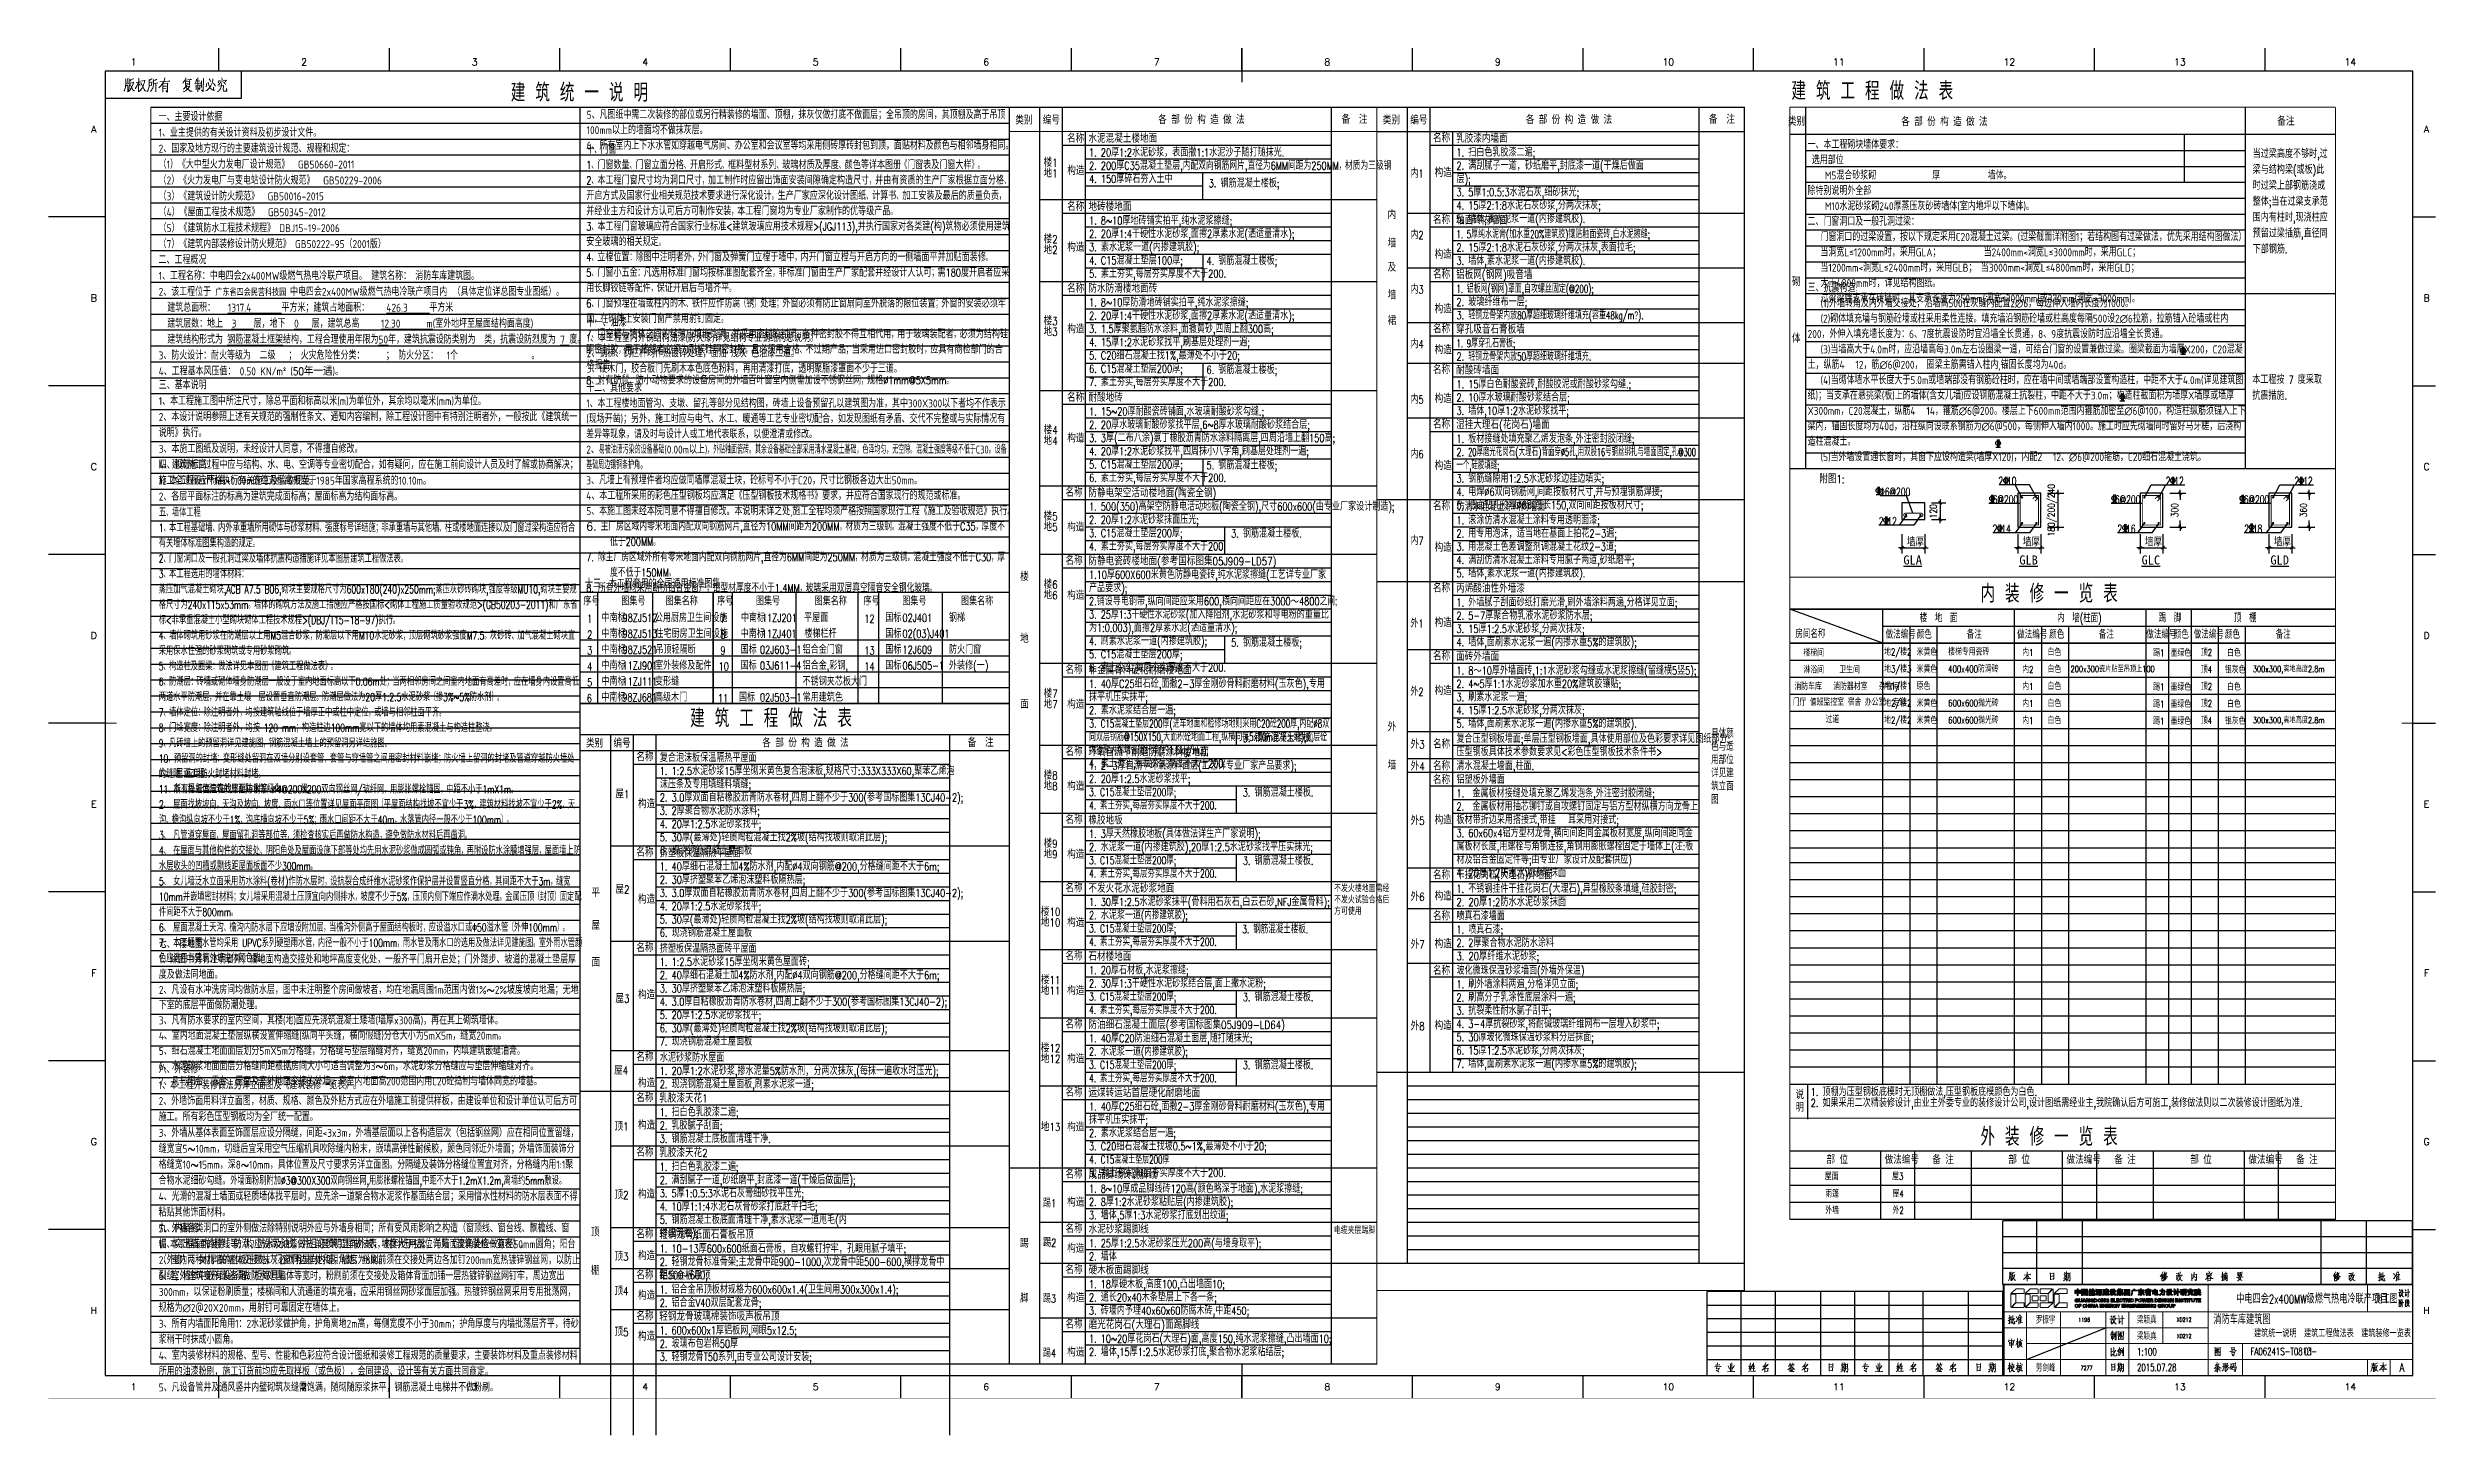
# Model space of a CAD drawing. Header units: millimetres. Extents: x 172649 to 472543, y 238332 to 449264.
# Drawn here: x 315395 to 420445, y 388208 to 449264 of the extents above; entities that cross this region are included whole.
import ezdxf
from ezdxf.enums import TextEntityAlignment as Align

# ---------------------------------------------------------------- set-up
doc = ezdxf.new("R2010")
doc.units = ezdxf.units.MM
doc.header["$LTSCALE"] = 1000
for name, color, linetype in [('BAR', 1, 'Continuous'), ('HQ1', 7, 'Continuous'), ('HQ2', 7, 'Continuous'), ('NOTES', 4, 'Continuous'), ('PUB_DIM', 3, 'Continuous'), ('PUB_HATCH', 8, 'Continuous'), ('PUB_TEXT', 7, 'Continuous'), ('TEXT', 7, 'Continuous'), ('Version', 7, 'Continuous'), ('工程做法表', 251, 'Continuous')]:
    doc.layers.add(name, color=color, linetype=linetype)
doc.layers.add('层 1', color=7, linetype='Continuous', lineweight=0)
doc.styles.add('BIGFONT', font='geditxt.shx', dxfattribs={"bigfont": 'hztxt.shx'})
doc.styles.add('D', font='geditxt', dxfattribs={"width": 0.75, "bigfont": 'dxt'})
doc.styles.add('DIM_FONT', font='SIMPLEX.shx', dxfattribs={"width": 0.8})
doc.styles.add('HZ', font='geditxt.shx', dxfattribs={"width": 0.75, "bigfont": 'hzfs_1.shx'})
doc.styles.add('ST', font='SimSun.ttf', dxfattribs={"width": 0.8})
doc.styles.get("Standard").update_dxf_attribs({"font": 'txt', "bigfont": 'gbcbig.shx'})
doc.dimstyles.new('DIMN', dxfattribs={"dimtxt": 300, "dimasz": 1, "dimexe": 250, "dimexo": 300, "dimgap": 150, "dimtad": 1, "dimdec": 0, "dimzin": 0, "dimdsep": 46, "dimtxsty": 'DIM_FONT', "dimblk": '_DIMX', "dimcen": 0.09, "dimclrt": 7, "dimadec": 0, "dimazin": 0, "dimtfac": 1, "dimtdec": 0, "dimtix": 1, "dimtmove": 2, "dimatfit": 3, "dimldrblk": '_DIMX', "dimfxl": 1, "dimtolj": 1, "dimtzin": 0, "dimarcsym": 0})

msp = doc.modelspace()

# ---------------------------------------------------------------- texts
at = {"color": 7, "style": 'D', "width": 0.75}
msp.add_text('建筑统一说明  建筑工程做法表  建筑装修一览表   ', height=320, rotation=359.999999, dxfattribs=at).set_placement((412433.2, 392524.5))
at = {"layer": 'NOTES', "color": 3, "style": 'ST'}
for s, p in [('%%uGLA', (397008.7, 426524)), ('%%UGLB', (402107.8, 426524)), ('%%UGLC', (407485.3, 426524)), ('%%UGLD', (413150, 426524))]:
    msp.add_text(s, height=400, dxfattribs=at).set_placement(p)
at = {"layer": 'PUB_DIM', "color": 7, "insert": (403562.4, 428913.2), "char_height": 300, "attachment_point": 5, "rotation": 90, "style": 'DIM_FONT'}
msp.add_mtext('\\A1;180/200/240', dxfattribs=at)
at = {"layer": 'PUB_TEXT'}
for s, height, style, width, p in [('建 筑 统 一 说 明 ', 800, 'HZ', 0.8, (335759, 446892.1)), ('建 筑 工 程 做 法 表 ', 800, 'HZ', 0.8, (392085, 446963.9)), ('%%1316@200', 350, 'HZ', 0.7, (395980.7, 429543.8)), ('2 10', 350, 'HZ', 0.7, (401184.7, 430025)), ('2 12', 350, 'HZ', 0.7, (408546.8, 430025)), ('2 12', 350, 'HZ', 0.7, (414211.5, 430025)), (' 6@200', 350, 'HZ', 0.7, (400767.4, 429209.1)), (' 6@200', 350, 'HZ', 0.7, (406145, 429209.1)), (' 6@200', 350, 'HZ', 0.7, (411809.6, 429209.1)), ('2 12', 350, 'HZ', 0.7, (395925.9, 428252.1)), ('2 14', 350, 'HZ', 0.7, (400936.4, 427917.4)), ('2 16', 350, 'HZ', 0.7, (406422.8, 427917.4)), ('2 18', 350, 'HZ', 0.7, (411998, 427917.4)), (' 内 装 修 一 览 表 ', 800, 'HZ', 0.8, (399962.3, 424848.9)), ('建 筑 工 程 做 法 表 ', 800, 'BIGFONT', 0.8, (343650, 419361.1)), ('3. 钢筋混凝土楼板.', 350, 'HZ', 0.7, (367930, 410299.3)), (' 外 装 修 一 览 表 ', 800, 'HZ', 0.8, (399962.3, 400944.5))]:
    msp.add_text(s, height=height, dxfattribs=dict(at, style=style, width=width)).set_placement(p)
at = {"layer": 'PUB_TEXT', "linetype": 'Continuous', "style": 'BIGFONT'}
for s, width, p in [('类别', 0.8, (358326.7, 445892.6)), ('编号', 0.8, (359534.9, 445892.6)), ('备  注', 0.8, (372866.4, 445923.3)), ('类别', 0.8, (374489.7, 445892.6)), ('编号', 0.8, (375698, 445892.6)), ('名称', 0.8, (376697.1, 445109.7)), ('备  注', 0.8, (389029.5, 445923.3)), ('类别', 0.8, (392309.3, 445842.7)), ('备注', 0.8, (413835.1, 445842.7)), ('楼1', 0.8, (359502.4, 444028.9)), ('地1', 0.8, (359502.4, 443560.9)), ('内1', 0.75, (375616.7, 443551.3)), ('内', 0.8, (374514.8, 441729.4)), ('内2', 0.75, (375616.7, 440847.2)), ('名称', 0.8, (376697.1, 441509.7)), ('楼2', 0.8, (359502.4, 440657.9)), ('地2', 0.8, (359502.4, 440189.9)), ('墙', 0.8, (374514.8, 440477.7)), ('及', 0.8, (374514.8, 439420.4)), ('名称', 0.8, (376697.1, 439109.7)), ('砌', 0.8, (392297.5, 438779.7)), ('墙', 0.8, (374514.8, 438202.5)), ('内3', 0.75, (375616.7, 438447.2)), ('楼3', 0.8, (359502.4, 437057.9)), ('裙', 0.8, (374514.8, 437070)), ('名称', 0.8, (376697.1, 436709.7)), ('地3', 0.8, (359502.4, 436589.9)), ('内4', 0.75, (375616.7, 436047.2)), ('体', 0.8, (392297.5, 436291.5)), ('名称', 0.8, (376697.1, 434909.7)), ('内5', 0.75, (375616.7, 433605)), ('名称', 0.8, (376697.1, 432509.7)), ('楼4', 0.8, (359502.4, 432257.9)), ('地4', 0.8, (359502.4, 431789.9)), ('内6', 0.75, (375616.7, 431205)), ('名称', 0.8, (360533.1, 429509.7)), ('楼5', 0.8, (359502.4, 428464.7)), ('名称', 0.8, (376697.1, 428909.7)), ('地5', 0.8, (359502.4, 427996.7)), ('内7', 0.75, (375616.7, 427393.6)), ('名称', 0.8, (360533.1, 426509.7)), ('楼', 0.8, (358350.7, 425806.3)), ('楼6', 0.8, (359502.4, 425464.7)), ('名称', 0.8, (376697.1, 425309.7)), ('地6', 0.8, (359502.4, 424996.7)), ('地', 0.8, (358350.7, 423079.1)), ('外1', 0.75, (375616.7, 423751.3)), ('名称', 0.8, (376697.1, 422309.7)), ('名称', 0.8, (360533.1, 421709.7)), ('面', 0.8, (358350.7, 420194)), ('楼7', 0.8, (359502.4, 420664.7)), ('地7', 0.8, (359502.4, 420196.7)), ('外2', 0.75, (375616.7, 420751.3)), ('外', 0.8, (374514.8, 419193.2)), ('类别', 0.8, (339446, 418473.3)), ('编号', 0.8, (340654.3, 418473.3)), ('名称', 0.8, (341658.8, 417873.3)), ('备  注', 0.8, (356423.4, 418504)), ('名称', 0.8, (360533.1, 418109.7)), ('外3', 0.8, (375645.5, 418428.1)), ('名称', 0.8, (376697.1, 418433.5)), ('楼8', 0.8, (359502.4, 417064.7)), ('墙', 0.8, (374514.8, 417504.5)), ('外4', 0.8, (375645.5, 417467.2)), ('名称', 0.8, (376697.1, 417472.7)), ('名称', 0.8, (376697.1, 416872.7)), ('屋1', 0.8, (340668.7, 416242)), ('地8', 0.8, (359502.4, 416596.7)), ('名称', 0.8, (360533.1, 415109.7)), ('外5', 0.8, (375645.5, 415070.6)), ('名称', 0.8, (341658.8, 413673.3)), ('楼9', 0.8, (359502.4, 414064.7)), ('地9', 0.8, (359502.4, 413596.7)), ('名称', 0.8, (376697.1, 412672.7)), ('平', 0.8, (339497.5, 411894.3)), ('屋2', 0.8, (340668.7, 412042)), ('名称', 0.8, (360533.1, 412109.7)), ('外6', 0.8, (375645.5, 411722.3)), ('屋', 0.8, (339497.5, 410455)), ('楼10', 0.8, (359502.4, 411064.7)), ('地10', 0.8, (359502.4, 410596.7)), ('名称', 0.8, (376697.1, 410872.7)), ('名称', 0.8, (341658.8, 409473.3)), ('外7', 0.8, (375645.5, 409622.3)), ('面', 0.8, (339497.5, 408837.1)), ('名称', 0.8, (360533.1, 409109.7)), ('名称', 0.8, (376697.1, 408472.7)), ('屋3', 0.8, (340668.7, 407242)), ('楼11', 0.8, (359502.4, 408064.7)), ('地11', 0.8, (359502.4, 407596.7)), ('名称', 0.8, (360533.1, 406109.7)), ('外8', 0.8, (375645.5, 406032.2)), ('屋4', 0.8, (340613.4, 404082.7)), ('名称', 0.8, (341658.8, 404673.3)), ('楼12', 0.8, (359502.4, 405064.7)), ('地12', 0.8, (359502.4, 404596.7)), ('名称', 0.8, (360533.1, 403109.7)), ('名称', 0.8, (341658.8, 402873.3)), ('顶1', 0.8, (340628.2, 401614.5)), ('地13', 0.8, (359502.4, 401596.7)), ('名称', 0.8, (341658.8, 400473.3)), ('名称', 0.8, (360533.1, 399509.7)), ('顶2', 0.8, (340628.2, 398602.5)), ('踢1', 0.75, (359452.7, 398242.4)), ('顶', 0.8, (339470, 396962.8)), ('名称', 0.8, (341658.8, 396873.3)), ('名称', 0.8, (360533.1, 397109.7)), ('顶3', 0.8, (340628.2, 395890.5)), ('踢', 0.8, (358350.7, 396469.6)), ('踢2', 0.75, (359463.1, 396503.4)), ('棚', 0.8, (339470, 395274.2)), ('名称', 0.8, (341658.8, 395073.3)), ('名称', 0.8, (360533.1, 395309.7)), ('顶4', 0.8, (340628.2, 394371.1)), ('脚', 0.8, (358350.7, 394057.2)), ('踢3', 0.75, (359452.7, 394042.4)), ('顶5', 0.8, (340628.2, 392571.1)), ('名称', 0.8, (341658.8, 393273.3)), ('名称', 0.8, (360533.1, 392909.7)), ('踢4', 0.75, (359452.7, 391642.4))]:
    msp.add_text(s, height=350, dxfattribs=dict(at, width=width)).set_placement(p, align=Align.CENTER)
at = {"layer": 'PUB_TEXT', "linetype": 'Continuous'}
for s, height, style, width, p in [('名称', 350, 'BIGFONT', 0.8, (360227.2, 445089.4)), ('水泥混凝土楼地面', 350, 'BIGFONT', 0.8, (361166.2, 445089.4)), ('各 部 份 构 造 做 法', 350, 'BIGFONT', 0.8, (364238.2, 445911.7)), ('乳胶漆内墙面', 350, 'BIGFONT', 0.8, (377336.1, 445090.6)), ('各 部 份 构 造 做 法', 350, 'BIGFONT', 0.8, (380401.2, 445911.7)), ('各 部 份 构 造 做 法', 350, 'BIGFONT', 0.8, (396915.5, 445821.6)), ('构造', 350, 'BIGFONT', 0.8, (360233.6, 443672.6)), ('构造', 350, 'BIGFONT', 0.8, (376393.6, 443585.9)), ('名称', 350, 'BIGFONT', 0.8, (360227.2, 442089.4)), ('地砖楼地面', 350, 'BIGFONT', 0.8, (361166.2, 442089.4)), ('釉面砖内墙面', 350, 'BIGFONT', 0.8, (377336.1, 441490.6)), ('构造', 350, 'BIGFONT', 0.8, (360233.6, 440301.6)), ('构造', 350, 'BIGFONT', 0.8, (376393.6, 439985.9)), ('铝板网(钢网)吸音墙', 350, 'BIGFONT', 0.8, (377336.1, 439090.6)), ('名称', 350, 'BIGFONT', 0.8, (360227.2, 438489.4)), ('防水防滑楼地面砖', 350, 'BIGFONT', 0.8, (361166.2, 438489.4)), ('构造', 350, 'BIGFONT', 0.8, (360233.6, 436701.6)), ('构造', 350, 'BIGFONT', 0.8, (376393.6, 437585.9)), ('穿孔吸音石膏板墙', 350, 'BIGFONT', 0.8, (377336.1, 436690.6)), ('构造', 350, 'BIGFONT', 0.8, (376393.6, 435785.9)), ('耐酸砖墙面', 350, 'BIGFONT', 0.8, (377336.1, 434890.6)), ('名称', 350, 'BIGFONT', 0.8, (360227.2, 433689.4)), ('耐酸地砖', 350, 'BIGFONT', 0.8, (361166.2, 433689.4)), ('构造', 350, 'BIGFONT', 0.8, (376393.6, 433639.7)), ('湿挂大理石(花岗石)墙面', 350, 'BIGFONT', 0.8, (377336.1, 432490.6)), ('构造', 350, 'BIGFONT', 0.8, (360233.6, 431901.6)), ('构造', 350, 'BIGFONT', 0.8, (376393.6, 430691.3)), ('防静电架空活动楼地面(陶瓷全钢) ', 350, 'BIGFONT', 0.8, (361164, 429490.5)), ('附图1:', 350, 'BIGFONT', 0.8, (393308.6, 430106.4)), ('构造', 350, 'BIGFONT', 0.8, (360229.5, 427985.9)), ('墙厚', 350, 'BIGFONT', 0.8, (397159.3, 427332.2)), ('墙厚', 350, 'BIGFONT', 0.8, (402258.4, 427332.2)), ('墙厚', 350, 'BIGFONT', 0.8, (407635.9, 427332.2)), ('墙厚', 350, 'BIGFONT', 0.8, (413300.6, 427332.2)), ('防静电瓷砖楼地面(参考国标图集05J909-LD57) ', 350, 'BIGFONT', 0.8, (361164, 426490.5)), ('构造', 350, 'BIGFONT', 0.8, (376393.6, 427092.5)), ('丙烯酸油性外墙漆', 350, 'BIGFONT', 0.8, (377336.1, 425290.6)), ('序号', 350, 'HZ', 0.75, (338951.5, 424729.4)), ('图集号', 350, 'HZ', 0.75, (340618.5, 424729.4)), ('图集名称', 350, 'HZ', 0.75, (342569.5, 424729.4)), ('序号', 350, 'HZ', 0.75, (344835.3, 424729.4)), ('图集号', 350, 'HZ', 0.75, (346538.7, 424729.4)), ('图集名称', 350, 'HZ', 0.75, (349123.3, 424729.4)), ('序号', 350, 'HZ', 0.75, (351273.1, 424729.4)), ('图集号', 350, 'HZ', 0.75, (352976.5, 424729.4)), ('图集名称', 350, 'HZ', 0.75, (355561.2, 424729.4)), ('构造', 350, 'BIGFONT', 0.8, (360229.5, 424985.9)), ('内  墙(柱面)', 350, 'BIGFONT', 0.7, (403772.2, 423990.7)), ('2', 350, 'HZ', 0.75, (339119.4, 423264.5)), ('1', 350, 'HZ', 0.75, (339119.4, 423964.5)), ('中南标', 350, 'HZ', 0.75, (339750.7, 424000.4)), ('中南标', 350, 'HZ', 0.75, (339750.7, 423300.4)), ('98ZJ512', 350, 'HZ', 0.75, (340676, 424000.4)), ('98ZJ513', 350, 'HZ', 0.75, (340676, 423300.4)), ('公用厨房卫生间设施', 350, 'HZ', 0.75, (342094.8, 424000.4)), ('住宅厨房卫生间设施', 350, 'HZ', 0.75, (342119.5, 423300.4)), ('8', 350, 'HZ', 0.75, (344977.8, 423264.5)), ('7', 350, 'HZ', 0.75, (344978.8, 423964.5)), ('中南标', 350, 'HZ', 0.75, (345872.7, 423300.4)), ('中南标', 350, 'HZ', 0.75, (345882.3, 424000.4)), ('11ZJ401', 350, 'HZ', 0.75, (346798, 423300.4)), ('11ZJ201', 350, 'HZ', 0.75, (346807.6, 424000.4)), ('平屋面', 350, 'HZ', 0.75, (348658.8, 424000.4)), ('楼梯栏杆', 350, 'HZ', 0.75, (348673.3, 423300.4)), ('12', 350, 'HZ', 0.75, (351308.2, 423964.5)), ('国标', 350, 'HZ', 0.75, (352231.7, 424000.4)), ('国标', 350, 'HZ', 0.75, (352231.7, 423300.4)), ('02J401', 350, 'HZ', 0.75, (352987.1, 424000.4)), ('02(03)J401', 350, 'HZ', 0.75, (352987.1, 423300.4)), ('钢梯', 350, 'HZ', 0.75, (355032.3, 424000.4)), ('构造', 350, 'BIGFONT', 0.8, (376393.6, 423785.9)), ('房间名称', 350, 'BIGFONT', 0.7, (392259.1, 423289.2)), ('做法编号', 350, 'BIGFONT', 0.7, (396227.2, 423263.4)), ('颜色', 350, 'BIGFONT', 0.7, (397598.6, 423263.4)), ('楼  地  面', 350, 'BIGFONT', 0.7, (397726.2, 423990.7)), ('备注', 350, 'BIGFONT', 0.7, (399797.8, 423263.4)), ('做法编号', 350, 'BIGFONT', 0.7, (402014.9, 423263.4)), ('颜色', 350, 'BIGFONT', 0.7, (403421.3, 423263.4)), ('备注', 350, 'BIGFONT', 0.7, (405606.4, 423263.4)), ('做法编号', 350, 'BIGFONT', 0.7, (407696.4, 423263.4)), ('踢  脚', 350, 'BIGFONT', 0.7, (408239.6, 423990.7)), ('颜色', 350, 'BIGFONT', 0.7, (408902.8, 423263.4)), ('做法编号', 350, 'BIGFONT', 0.7, (409778.2, 423263.4)), ('颜色', 350, 'BIGFONT', 0.7, (411149.3, 423263.4)), ('顶  棚', 350, 'BIGFONT', 0.7, (411547.2, 423990.7)), ('备注', 350, 'BIGFONT', 0.7, (413381.4, 423263.4)), ('3', 350, 'HZ', 0.75, (339119.4, 422564.5)), ('中南标', 350, 'HZ', 0.75, (339750.7, 422600.4)), ('98ZJ521', 350, 'HZ', 0.75, (340676, 422600.4)), ('吊顶轻隔断', 350, 'HZ', 0.75, (342119.5, 422600.4)), ('9', 350, 'HZ', 0.75, (344977.8, 422564.5)), ('国标', 350, 'HZ', 0.75, (345866, 422600.4)), ('02J603-1', 350, 'HZ', 0.75, (346719.1, 422600.4)), ('铝合金门窗', 350, 'HZ', 0.75, (348594.4, 422600.4)), ('13', 350, 'HZ', 0.75, (351308.2, 422564.5)), ('国标', 350, 'HZ', 0.75, (352231.7, 422600.4)), ('12J609', 350, 'HZ', 0.75, (352987.1, 422600.4)), ('外装修(一)', 350, 'HZ', 0.75, (355032.3, 421900.4)), ('防火门窗', 350, 'HZ', 0.75, (355032.3, 422600.4)), ('面砖外墙面', 350, 'BIGFONT', 0.8, (377336.1, 422290.6)), ('楼梯间  ', 298.14, 'HZ', 0.75, (392614.2, 422485.9)), ('地2/楼2', 298.14, 'HZ', 0.75, (396163.9, 422526.4)), ('米黄色', 298.14, 'HZ', 0.75, (397589.8, 422519.8)), ('楼梯专用瓷砖', 298.14, 'HZ', 0.75, (398978.3, 422527.8)), ('内1', 298.14, 'HZ', 0.75, (402233.1, 422504.2)), ('白色', 298.14, 'HZ', 0.75, (403348.2, 422512.7)), ('踢1', 298.14, 'HZ', 0.75, (407994.8, 422483)), ('墨绿色', 298.14, 'HZ', 0.75, (408760, 422481.1)), ('顶2', 298.14, 'HZ', 0.75, (410092.9, 422506.7)), ('白色', 298.14, 'HZ', 0.75, (411246.3, 422488.1)), ('4', 350, 'HZ', 0.75, (339119.4, 421864.5)), ('5', 350, 'HZ', 0.75, (339119.4, 421164.5)), ('中南标', 350, 'HZ', 0.75, (339747.8, 421900.4)), ('中南标', 350, 'HZ', 0.75, (339747.8, 421200.4)), ('11ZJ901', 350, 'HZ', 0.75, (340673.1, 421900.4)), ('11ZJ111', 350, 'HZ', 0.75, (340673.1, 421200.4)), ('变形缝', 350, 'HZ', 0.75, (342103.7, 421200.4)), ('室外装修及配件', 350, 'HZ', 0.75, (342103.7, 421900.4)), ('10', 350, 'HZ', 0.75, (344899.8, 421864.5)), ('国标', 350, 'HZ', 0.75, (345866, 421900.4)), ('03J611-4', 350, 'HZ', 0.75, (346719.1, 421900.4)), ('铝合金,彩钢,', 350, 'HZ', 0.75, (348594.4, 421900.4)), ('不锈钢夹芯板大门', 350, 'HZ', 0.75, (348594.4, 421200.4)), ('14', 350, 'HZ', 0.75, (351308.2, 421864.5)), ('国标', 350, 'HZ', 0.75, (352231.7, 421900.4)), ('06J505-1', 350, 'HZ', 0.75, (352987.1, 421900.4)), ('非金属骨料硬化耐磨楼地面 ', 350, 'BIGFONT', 0.8, (361164, 421690.5)), ('消防车库   消防器材室   杂物间  ', 298.144, 'HZ', 0.75, (392215.8, 421002.9)), ('淋浴间    卫生间', 298.14, 'HZ', 0.75, (392614.2, 421735.9)), ('地3/楼3', 298.14, 'HZ', 0.75, (396163.9, 421776.4)), ('地1/楼1', 298.14, 'HZ', 0.75, (396163.9, 421026.4)), ('米黄色', 298.14, 'HZ', 0.75, (397589.8, 421769.8)), ('原色', 298.14, 'HZ', 0.75, (397589.8, 421019.8)), ('400x400防滑砖', 298.14, 'HZ', 0.75, (398978.3, 421777.8)), ('内2', 298.14, 'HZ', 0.75, (402233.1, 421754.2)), ('内1', 298.14, 'HZ', 0.75, (402233.1, 421004.2)), ('白色', 298.14, 'HZ', 0.75, (403348.2, 421762.7)), ('白色', 298.14, 'HZ', 0.75, (403348.2, 421012.7)), ('200x300瓷片贴至吊顶上100', 268.33, 'HZ', 0.75, (404364.7, 421789.9)), ('踢1', 298.14, 'HZ', 0.75, (407994.8, 420983)), ('墨绿色', 298.14, 'HZ', 0.75, (408760, 420981.1)), ('顶4', 298.14, 'HZ', 0.75, (410092.9, 421756.7)), ('顶2', 298.14, 'HZ', 0.75, (410092.9, 421006.7)), ('银灰色', 298.14, 'HZ', 0.75, (411151.6, 421738.1)), ('白色', 298.14, 'HZ', 0.75, (411246.3, 420988.1)), ('300x300,离地高度2.8m', 268.33, 'HZ', 0.75, (412379.6, 421789.9)), ('6', 350, 'HZ', 0.75, (339103.2, 420464.5)), ('中南标', 350, 'HZ', 0.75, (339738.7, 420500.4)), ('98ZJ681', 350, 'HZ', 0.75, (340664, 420500.4)), ('高级木门', 350, 'HZ', 0.75, (342099.3, 420500.4)), ('11', 350, 'HZ', 0.75, (344870.3, 420464.5)), ('国标', 350, 'HZ', 0.75, (345793.8, 420500.4)), ('02J503-1', 350, 'HZ', 0.75, (346719.1, 420500.4)), ('常用建筑色', 350, 'HZ', 0.75, (348594.4, 420500.4)), ('构造', 350, 'BIGFONT', 0.8, (360229.5, 420185.9)), ('构造', 350, 'BIGFONT', 0.8, (376393.6, 420785.9)), ('门厅 值班监控室 宿舍 办公室  走道  ', 298.144, 'HZ', 0.75, (392138.1, 420317.2)), ('地2/楼2', 298.14, 'HZ', 0.75, (396163.9, 420276.4)), ('米黄色', 298.14, 'HZ', 0.75, (397589.8, 420269.8)), ('600x600抛光砖', 298.14, 'HZ', 0.75, (398978.3, 420277.8)), ('内1', 298.14, 'HZ', 0.75, (402233.1, 420254.2)), ('白色', 298.14, 'HZ', 0.75, (403348.2, 420262.7)), ('踢1', 298.14, 'HZ', 0.75, (407994.8, 420233)), ('墨绿色', 298.14, 'HZ', 0.75, (408760, 420231.1)), ('顶2', 298.14, 'HZ', 0.75, (410092.9, 420256.7)), ('白色', 298.14, 'HZ', 0.75, (411246.3, 420238.1)), ('过道', 298.14, 'HZ', 0.75, (393587.5, 419557.2)), ('地2/楼2', 298.14, 'HZ', 0.75, (396163.9, 419526.4)), ('米黄色', 298.14, 'HZ', 0.75, (397589.8, 419519.8)), ('600x600抛光砖', 298.14, 'HZ', 0.75, (398978.3, 419527.8)), ('内1', 298.14, 'HZ', 0.75, (402233.1, 419504.2)), ('白色', 298.14, 'HZ', 0.75, (403348.2, 419512.7)), ('踢1', 298.14, 'HZ', 0.75, (407994.8, 419483)), ('墨绿色', 298.14, 'HZ', 0.75, (408760, 419481.1)), ('顶4', 298.14, 'HZ', 0.75, (410092.9, 419506.7)), ('银灰色', 298.14, 'HZ', 0.75, (411151.6, 419488.1)), ('300x300,离地高度2.8m', 268.33, 'HZ', 0.75, (412379.6, 419539.9)), ('各 部 份 构 造 做 法', 350, 'BIGFONT', 0.8, (346822.5, 418492.5)), ('环氧自流平耐磨防腐涂料楼地面 ', 350, 'BIGFONT', 0.8, (361164, 418090.5)), ('构造', 350, 'BIGFONT', 0.8, (341355.3, 415806.9)), ('构造', 350, 'BIGFONT', 0.8, (360229.5, 416585.9)), ('橡胶地板', 350, 'BIGFONT', 0.8, (361164, 415090.5)), ('构造', 350, 'BIGFONT', 0.8, (376393.6, 415094.8)), ('构造', 350, 'BIGFONT', 0.8, (360229.5, 413585.9)), ('构造', 350, 'BIGFONT', 0.8, (341355.3, 411606.9)), ('不发火花水泥砂浆地面', 350, 'BIGFONT', 0.8, (361164, 412090.5)), ('构造', 350, 'BIGFONT', 0.8, (376393.6, 411746.5)), ('构造', 350, 'BIGFONT', 0.8, (360229.5, 410585.9)), ('构造', 350, 'BIGFONT', 0.8, (376393.6, 409646.5)), ('石材楼地面', 350, 'BIGFONT', 0.8, (361164, 409090.5)), ('构造', 350, 'BIGFONT', 0.8, (341355.3, 407406.9)), ('构造', 350, 'BIGFONT', 0.8, (360229.5, 407585.9)), ('防油细石混凝土面层(参考国标图集05J909-LD64)', 350, 'BIGFONT', 0.8, (361164, 406090.5)), ('构造', 350, 'BIGFONT', 0.8, (376393.6, 406056.3)), ('构造', 350, 'BIGFONT', 0.8, (360229.5, 404585.9)), ('构造', 350, 'BIGFONT', 0.8, (341355.3, 403526.3)), ('运煤转运站首层硬化耐磨地面', 350, 'BIGFONT', 0.8, (361164, 403090.5)), ('说', 350, 'BIGFONT', 0.8, (392263.2, 403009)), ('1. 顶棚为压型钢板底模时无顶棚做法,压型钢板底模颜色为白色.', 350, 'HZ', 0.75, (392932.4, 403137.7)), ('乳胶漆天花1', 350, 'BIGFONT', 0.8, (342289.8, 402854.1)), ('明', 350, 'BIGFONT', 0.8, (392263.2, 402449.4)), ('2. 如果采用二次精装修设计,由业主外委专业的装修设计公司,设计图纸需经业主,我院确认后方可施工,装修做法则以二次装修设计图纸为准.', 350, 'HZ', 0.75, (392932.4, 402654.6)), ('构造', 350, 'BIGFONT', 0.8, (341355.3, 401668.3)), ('构造', 350, 'BIGFONT', 0.8, (360229.5, 401585.9)), ('乳胶漆天花2', 350, 'BIGFONT', 0.8, (342289.8, 400454.1)), ('部 位', 350, 'BIGFONT', 0.8, (393627.1, 400147.6)), ('做法编号', 350, 'BIGFONT', 0.8, (396184.3, 400147.6)), ('备 注', 350, 'BIGFONT', 0.8, (398282.9, 400147.6)), ('部 位', 350, 'BIGFONT', 0.8, (401627.1, 400147.6)), ('做法编号', 350, 'BIGFONT', 0.8, (404184.3, 400147.6)), ('备 注', 350, 'BIGFONT', 0.8, (406282.9, 400147.6)), ('部 位', 350, 'BIGFONT', 0.8, (409627.1, 400147.6)), ('做法编号', 350, 'BIGFONT', 0.8, (412184.3, 400147.6)), ('备 注', 350, 'BIGFONT', 0.8, (414282.9, 400147.6)), ('成品脚线砖踢脚线', 350, 'BIGFONT', 0.8, (361172, 399490.6)), ('屋面', 298.14, 'HZ', 0.75, (393553.9, 399451.9)), ('屋3', 298.14, 'HZ', 0.75, (396513.8, 399452.5)), ('构造', 350, 'BIGFONT', 0.8, (341355.3, 398634.5)), ('构造', 350, 'BIGFONT', 0.8, (360229.5, 398277.1)), ('外墙', 298.14, 'HZ', 0.75, (393571.5, 397953.9)), ('雨篷', 298.14, 'HZ', 0.75, (393571.5, 398680.5)), ('屋4', 298.14, 'HZ', 0.75, (396531.4, 398681.1)), ('外2', 298.14, 'HZ', 0.75, (396531.4, 397954.5)), ('轻钢龙骨纸面石膏板吊顶', 350, 'BIGFONT', 0.8, (342289.8, 396854.1)), ('水泥砂浆踢脚线', 350, 'BIGFONT', 0.8, (361172, 397090.6)), ('构造', 350, 'BIGFONT', 0.8, (341355.3, 395922.5)), ('构造', 350, 'BIGFONT', 0.8, (360229.5, 396245.3)), ('铝合金板吊顶', 350, 'BIGFONT', 0.8, (342289.8, 395054.1)), ('硬木板面踢脚线 ', 350, 'BIGFONT', 0.8, (361172, 395290.6)), ('构造', 350, 'BIGFONT', 0.8, (341355.3, 394179.3)), ('构造', 350, 'BIGFONT', 0.8, (360229.5, 394077.1)), ('轻钢龙骨玻璃棉装饰吸声板吊顶', 350, 'BIGFONT', 0.8, (342289.8, 393254.1)), ('磨光花岗石(大理石)面踢脚线', 350, 'BIGFONT', 0.8, (361172, 392890.6)), ('构造', 350, 'BIGFONT', 0.8, (341355.3, 392379.3)), ('构造', 350, 'BIGFONT', 0.8, (360229.5, 391677.1))]:
    msp.add_text(s, height=height, dxfattribs=dict(at, style=style, width=width)).set_placement(p)
at = {"layer": 'PUB_TEXT', "linetype": 'Continuous', "char_height": 350, "attachment_point": 1}
for s, insert, width, line_spacing_factor, style in [('{\\Fgbenor,gbcbig|c134;\\W1;5、凡图纸中需二次装修的部位或另行精装修的墙面、顶棚，抹灰仅做打底不做面层；全吊顶的房间，其顶棚及高于吊顶100mm以上的墙面均不做抹灰层。\\P6、所有室内上下水水管如穿越电气房间、办公室和会议室等均采用侧砖厚砖封包到顶，面贴材料及颜色与相邻墙身相同。}', (339095.5, 446488.7), 18587.731, 1.16, 'HZ'), ('\\pi-600.8,l600.8,t600.8;{\\Fgbenor,gbcbig|c134;\\W1;一、主要设计依据\\P\\pi0,l0,t772.9;1、业主提供的有关设计资料及初步设计文件。\\P\\ptz;2、国家及地方现行的主要建筑设计规范、规程和规定：\\P（1）《大中型火力发电厂设计规范》  GB50660-2011\\P（2）《火力发电厂与变电站设计防火规范》  GB50229-2006\\P（3）《建筑设计防火规范》  GB50016-2015\\P（4）《屋面工程技术规范》  GB50345-2012\\P（5）《建筑防水工程技术规程》 DBJ15-19-2006\\P（7）《建筑内部装修设计防火规范》 GB50222-95（2001版）}', (320271.3, 446399.8), 18533.418, 1.2, 'BIGFONT'), ('十{\\Fgbenor,gbcbig|c134;、}门窗\\P1{\\Fgbenor,gbcbig|c134;、}门窗数量{\\Fgbenor,gbcbig|c134;、}门窗立面分格{\\Fgbenor,gbcbig|c134;、}开启形式{\\Fgbenor,gbcbig|c134;、}框料型材系列{\\Fgbenor,gbcbig|c134;、}玻璃材质及厚度{\\Fgbenor,gbcbig|c134;、}颜色等详本图册{\\Fgbenor,gbcbig|c134;《}门窗表及门窗大样{\\Fgbenor,gbcbig|c134;》。}\\P2{\\Fgbenor,gbcbig|c134;、}本工程门窗尺寸均为洞口尺寸{\\Fgbenor,gbcbig|c134;，}加工制作时应留出饰面安装间隙确定构造尺寸{\\Fgbenor,gbcbig|c134;，}并由有资质的生产厂家根据立面分格{\\Fgbenor,gbcbig|c134;、}开启方式及国家行业相关规范技术要求进行深化设计{\\Fgbenor,gbcbig|c134;。}生产厂家应深化设计图纸{\\Fgbenor,gbcbig|c134;、}计算书{\\Fgbenor,gbcbig|c134;、}加工安装及最后的质量负责{\\Fgbenor,gbcbig|c134;，}并经业主方和设计方认可后方可制作安装{\\Fgbenor,gbcbig|c134;，}本工程门窗均为专业厂家制作的优等级产品{\\Fgbenor,gbcbig|c134;。}\\P3{\\Fgbenor,gbcbig|c134;、}本工程门窗玻璃应符合国家行业标准<建筑玻璃应用技术规程>(JGJ113),并执行国家对各类建(构)筑物必须使用建筑安全玻璃的相关规定{\\Fgbenor,gbcbig|c134;。}\\P4{\\Fgbenor,gbcbig|c134;、}立樘位置{\\Fgbenor,gbcbig|c134;：}除图中注明者外{\\Fgbenor,gbcbig|c134;，}外门窗及弹簧门立樘于墙中{\\Fgbenor,gbcbig|c134;，}内开门窗立樘与开启方向的一侧墙面平并加贴面装修{\\Fgbenor,gbcbig|c134;。}\\P5{\\Fgbenor,gbcbig|c134;、}门窗小五金{\\Fgbenor,gbcbig|c134;：}凡选用标准门窗均按标准图配套齐全{\\Fgbenor,gbcbig|c134;，}非标准门窗由生产厂家配套并经设计人认可{\\Fgbenor,gbcbig|c134;；}需180度开启者应采用长脚铰链等配件{\\Fgbenor,gbcbig|c134;，}保证开启后与墙齐平{\\Fgbenor,gbcbig|c134;。}\\P6{\\Fgbenor,gbcbig|c134;、}门窗预埋在墙或柱内的木{\\Fgbenor,gbcbig|c134;、}铁件应作防腐{\\Fgbenor,gbcbig|c134;（}锈{\\Fgbenor,gbcbig|c134;）}处理{\\Fgbenor,gbcbig|c134;；}外窗必须有防止窗扇向室外脱落的限位装置{\\Fgbenor,gbcbig|c134;；}外窗的安装必须牢固{\\Fgbenor,gbcbig|c134;，}在砌体上安装门窗严禁用射钉固定{\\Fgbenor,gbcbig|c134;。}\\P7{\\Fgbenor,gbcbig|c134;、}门窗框与墙体之间的缝隙应填嵌饱满{\\Fgbenor,gbcbig|c134;，}并采用密封胶封闭{\\Fgbenor,gbcbig|c134;。}各种密封胶不得互相代用{\\Fgbenor,gbcbig|c134;，}用于玻璃装配者{\\Fgbenor,gbcbig|c134;，}必须为结构硅酮密封胶{\\Fgbenor,gbcbig|c134;，}用于堵缝者必须为耐候硅酮密封胶{\\Fgbenor,gbcbig|c134;，}且必须用合格{\\Fgbenor,gbcbig|c134;、}不过期产品{\\Fgbenor,gbcbig|c134;；}当采用进口密封胶时{\\Fgbenor,gbcbig|c134;，}应具有商检部门的合格报告{\\Fgbenor,gbcbig|c134;。}\\P8{\\Fgbenor,gbcbig|c134;、}对有防鼠{\\Fgbenor,gbcbig|c134;、}防小动物要求的设备房间的外墙百叶窗室内侧需加设不锈钢丝网{\\Fgbenor,gbcbig|c134;，}规格∅1mm@5X5mm{\\Fgbenor,gbcbig|c134;。}', (339079.5, 444955.1), 18587.731, 1.16, 'HZ'), ('\\A1;{\\Fgbenor,gbcbig|c134;\\W1;一、本工程砌块墙体要求：                                                                                 选用部位\\P    M5混合砂浆砌 \\C6;            \\C256;厚           墙体。                                                      除特别说明外全部\\P    M10水泥砂浆砌240厚蒸压灰砂砖墙体(室内地坪以下墙体)。\\P二、门窗洞口及一般孔洞过梁：  \\P   门窗洞口的过梁设置，按以下规定采用C20混凝土过梁。(过梁截面详附图1；若结构图有过梁做法，优先采用结构图做法）  \\P   当洞宽L≤1200mm时，采用GLA；          当2400mm<洞宽L≤3000mm时，采用GLC；\\P   当1200mm<洞宽L≤2400mm时，采用GLB； 当3000mm<洞宽L≤4800mm时，采用GLD； \\P   大于4800mm时，详见结构图纸。\\P   过梁梁端支承在砖墙时，其支承长度为250mm(洞宽≤3000mm)或370mm(洞宽>3000mm)。}', (392793.1, 445173.5), 19243.407, 1.16, 'BIGFONT'), ('当过梁高度不够时,过梁与结构梁(或板)此时过梁上部钢筋浇成整体;当在过梁支承范围内有柱时,现浇柱应预留过梁插筋,直径同下部钢筋.', (412373, 444768.7), 3394.279, 1.2, 'HZ'), ('\\pi-600.8,l600.8,t600.8;{\\Fgbenor,gbcbig|c134;二、工程概况\\P\\pi0,l0,tz;1、工程名称：中电四会2x400MW级燃气热电冷联产项目。 建筑名称： \\C6;消防车库建筑图\\C256;。\\P2、该工程位于\\Fgbenor|c134; \\Fgeditxt,dxt|c134;\\H0.8571x;\\W0.8;广东省四会民营科技园 \\Fgbenor,gbcbig|c134;\\H1.167x;\\W1;中电四会2x400MW级燃气热电冷联产项目内} {\\Fgbenor,gbcbig|c134;（具体定位详总图专业图纸）。\\P  建筑总面积： \\A1;\\L\\C6;  \\Fgbenor,gbcbig|c0;1317.4\\Fgbenor,gbcbig|c134;       \\A0;\\l\\C256;平方米；建筑占地面积： \\A1;\\L\\C6;   \\Fgbenor,gbcbig|c0;426.3\\Fgbenor,gbcbig|c134;     \\A0;\\l\\C256;平方米                                   \\P  建筑层数：地上\\L \\Fgbenor,gbcbig|c0; 3\\Fgbenor,gbcbig|c134;    \\l层，地下\\L  \\Fgbenor,gbcbig|c0;0\\Fgbenor,gbcbig|c134;   \\l层，建筑总高 \\L\\C6;    \\Fgbenor,gbcbig|c0;12.30\\Fgbenor,gbcbig|c134;      \\C256;m\\l(室外地坪至屋面结构面高度)\\P  建筑结构形式为\\L \\C6;钢筋混凝土框架\\l\\C256;结构，工程合理使用年限为\\L\\C6;50\\l\\C256;年，建筑抗震设防类别为\\L\\C6;  \\l\\C256;类，抗震设防烈度为\\L \\Fgbenor,gbcbig|c0;7\\Fgbenor,gbcbig|c134; \\l度。\\P3、防火设计：耐火等级为  二级   ； 火灾危险性分类：\\C6;     \\C256;； 防火分区：\\C6;  1个                 \\C256;。      \\P4、工程基本风压值： \\C6;0.50 \\C256;KN/m²\\C6; (\\Fgeditxt|c0;\\W0.8;\\C256;50}年一遇{\\Fgbenor,gbcbig|c134;\\C6;)\\C256;。   }', (320271.3, 440099.8), 18533.418, 1.2, 'BIGFONT'), ('\\A1;{\\Fgbenor,gbcbig|c134;\\W1;三、抗震构造:\\P   (1)外墙转角及内外墙交接处，沿墙高500在灰缝内配置2∅6，每边伸入墙内长度为1000。\\P   (2)砌体填充墙与钢筋砼墙或柱采用柔性连接。填充墙沿钢筋砼墙或柱高度每隔\\C6;500\\C256;设2∅6拉筋，拉筋锚入砼墙或柱内200，外伸入填充墙长度为：6、7度抗震设防时宜沿墙全长贯通，8、9度抗震设防时应沿墙全长贯通。 \\P   (3)当墙高大于4.0m时，应沿墙高每3.0m左右设圈梁一道，可结合门窗的设置兼做过梁。圈梁截面为墙厚X200，C20混凝土，纵筋4\\Fgeditxt,dxt|c134;  \\Fgbenor,gbcbig|c134;12，筋∅6@200， 圈梁主筋需锚入柱内,锚固长度均为40d。\\P   (4)当砌体墙水平长度大于5.0m或墙端部没有钢筋砼柱时，应在墙中间或墙端部设置构造柱，中距不大于4.0m(详见建筑图纸)；当支承在悬挑梁(板)上的墙体(含女儿墙)应设钢筋混凝土抗裂柱，中距不大于3.0m；构造柱截面积为墙厚X墙厚或墙厚X300mm，C20混凝土，纵筋4\\Fgeditxt,dxt|c134;  \\Fgbenor,gbcbig|c134;14，箍筋∅6@200。楼层上下600mm范围内箍筋加密至∅6@100，构造柱纵筋须锚入上下梁内，锚固长度均为40d，沿柱纵向设联系钢筋为∅6@500，每侧伸入墙内1000。施工时应先砌墙同时留好马牙槎，后浇构造柱混凝土。\\P   (5)当外墙设置通长窗时，其窗下应设构造梁(墙厚X120)，内配2\\Fgeditxt,dxt|c134;  \\Fgbenor,gbcbig|c134;12、∅6@200箍筋，C20细石混凝土浇筑。}', (392797.3, 438872.5), 19243.407, 1.16, 'BIGFONT'), ('{\\Fgbenor,gbcbig|c134;\\W1;十一、油漆\\P1、本工程室内外钢结构油漆(防火漆)详见结构专业钢结构总说明。\\P2、钢梯、钢栏杆均作热镀锌处理，面油 \\C6;浅灰 \\C256;色油漆二道。\\P3、硬木门，胶合板门先刷木本色底色粉料，再用清漆打底，透明聚脂漆罩面不少于三道。}', (339097.7, 437348.7), 18587.731, 1.16, 'HZ'), ('{\\Fgbenor,gbcbig|c134;三、基本说明\\P1、本工程施工图中所注尺寸，除总平面和标高以米(m)为单位外，其余均以毫米(mm)为单位。\\P2、本设计说明参照上述有关规范的强制性条文、通知内容编制，除工程设计图中有特别注明者外，一般按此《建筑统一说明》执行。\\P3、本施工图纸及说明，未经设计人同意，不得擅自修改。\\P4、建筑施工过程中应与结构、水、电、空调等专业密切配合，如有疑问，应在施工前向设计人员及时了解或协商解决；施工全过程应严格执行有关施工及验收规范。}', (320276, 434588.7), 18533.418, 1.2, 'BIGFONT'), ('{\\Fgbenor,gbcbig|c134;\\W1;十二、其他要求\\P1、本工程楼地面管沟、支墩、留孔等部分见结构图，砖墙上设备预留孔以建筑图为准，其中300X300以下者均不作表示(现场开凿)；另外，施工时应与电气、水工、暖通等工艺专业密切配合，如发现图纸有矛盾、交代不完整或与实际情况有差异等现象，请及时与设计人或工地代表联系，以便澄清或修改。\\P2、\\W0.75;易被油渍污染的设备基础(\\W1;0.00m以上\\W0.75;)，外贴釉面瓷砖。其余设备基础全部采用清水混凝土基础，色泽均匀，无空隙。混凝土强度等级不低于C30。设备基础周边镶铜条护角\\W1;。\\P3、凡墙上有预埋件者均应做同墙厚混凝土块，砼标号不小于C20，尺寸比钢板各边大出50mm。\\P4、本工程所采用的彩色压型钢板均应满足《压型钢板技术规格书》要求，并应符合国家现行的规范或标准。\\P5、本施工图未经本院同意不得擅自修改。本说明未详之处,施工全程均须严格按照国家现行工程《施工及验收规范》执行。\\Fgbenor,gbcbig|c0;\\P\\pi-1050,l1050,t1050;\\Fgeditxt,dxt|c0;6.\\Fgeditxt,dxt|c134;\\W0.75; 主厂房区域内零米地面内配双向钢筋网片,直径为10MM间距为200MM\\Fgbenor,gbcbig|c134;，\\Fgeditxt,dxt|c134;材质为三级钢\\Fgbenor,gbcbig|c134;。\\Fgeditxt,dxt|c134;混凝土强度不低于C35\\Fgbenor,gbcbig|c134;，\\Fgeditxt,dxt|c134;厚度不低于200MM\\Fgbenor,gbcbig|c134;。\\Fgeditxt,dxt|c134;\\P7. 除主厂房区域外所有零米地面内配双向钢筋网片,直径为6MM间距为250MM\\Fgbenor,gbcbig|c134;，\\Fgeditxt,dxt|c134;材质为三级钢\\Fgbenor,gbcbig|c134;。\\Fgeditxt,dxt|c134;混凝土强度不低于C30\\Fgbenor,gbcbig|c134;，\\Fgeditxt,dxt|c134;厚度不低于150MM\\Fgbenor,gbcbig|c134;。\\Fgeditxt,dxt|c134;\\P8. 所有外墙均采用断桥铝合金窗户\\Fgbenor,gbcbig|c134;，\\Fgeditxt,dxt|c134;铝型材厚度不小于1.4MM\\Fgbenor,gbcbig|c134;，\\Fgeditxt,dxt|c134;玻璃采用双层真空隔音安全钢化玻璃\\Fgbenor,gbcbig|c134;。}', (339078.8, 434463.7), 18587.731, 1.16, 'HZ'), ('本工程按 {\\C6;7} 度采取抗震措施.', (412353.6, 434830.8), 3394.279, 1.2, 'HZ'), ('{\\Fgbenor,gbcbig|c134;四、设计标高\\P1、本工程设计标高+0.00m的绝对标高相当于\\C6;1985年国家高程系统\\C256;的\\Fgbenor,gbcbig|c0;\\C6;10.10\\Fgbenor,gbcbig|c134;m\\C256;。\\P2、各层平面标注的标高为建筑完成面标高；屋面标高为结构面标高。}', (320276, 431088.7), 18533.418, 1.2, 'BIGFONT'), ('{\\W0.7;五\\Fgbenor,gbcbig|c134;、\\Fgeditxt,dxt|c134;墙体工程\\P1\\Fgbenor,gbcbig|c134;、\\Fgeditxt,dxt|c134;本工程基础墙\\Fgbenor,gbcbig|c134;、\\Fgeditxt,dxt|c134;内外承重墙所用砌体与砂浆材料\\Fgbenor,gbcbig|c134;、\\Fgeditxt,dxt|c134;强度标号详结施\\Fgbenor,gbcbig|c134;；\\Fgeditxt,dxt|c134;非承重墙与其他墙\\Fgbenor,gbcbig|c134;、\\Fgeditxt,dxt|c134;柱或楼地面连接以及门窗过梁构造应符合有关墙体标准图集构造的规定\\Fgbenor,gbcbig|c134;。\\Fgeditxt,dxt|c134;\\P2\\Fgbenor,gbcbig|c134;、\\Fgeditxt,dxt|c134;门窗洞口及一般孔洞过梁及墙体抗震构造措施详见本图册建筑工程做法表\\Fgbenor,gbcbig|c134;。\\Fgeditxt,dxt|c134;\\P3\\Fgbenor,gbcbig|c134;、\\Fgeditxt,dxt|c134;本工程选用的墙体材料\\Fgbenor,gbcbig|c134;：\\Fgeditxt,dxt|c134;\\P\\C6;蒸压加气混凝土砌块,ACB A7.5 B06,砌块主要规格尺寸为600x180(240)x250mm;蒸压灰砂砖砌块,强度等级MU10,砌块主要规格尺寸为240x115x53mm\\Fgbenor,gbcbig|c134;。\\Fgeditxt,dxt|c134;\\C256;墙体的砌筑方法及施工措施应严格按国标<砌体工程施工质量验收规范>(GB50203-2011)和广东省标<非承重混凝土小型砌块砌体工程技术规程>(DBJ/T15-18-97)执行\\Fgbenor,gbcbig|c134;。\\Fgeditxt,dxt|c134;\\P4\\Fgbenor,gbcbig|c134;、\\Fgeditxt,dxt|c134;墙体砌筑用砂浆在防潮层以上用M5混合砂浆\\Fgbenor,gbcbig|c134;；\\Fgeditxt,dxt|c134;防潮层以下用M10水泥砂浆\\Fgbenor,gbcbig|c134;；\\Fgeditxt,dxt|c134;顶层砌筑砂浆强度M7.5\\Fgbenor,gbcbig|c134;。\\Fgeditxt,dxt|c134;灰砂砖\\Fgbenor,gbcbig|c134;、\\Fgeditxt,dxt|c134;加气混凝土砌块宜采用保水性强的砂浆砌筑或专用砂浆砌筑\\Fgbenor,gbcbig|c134;。\\Fgeditxt,dxt|c134;\\P5\\Fgbenor,gbcbig|c134;、\\Fgeditxt,dxt|c134;构造柱及圈梁\\Fgbenor,gbcbig|c134;：\\Fgeditxt,dxt|c134;做法详见本图册\\Fgbenor,gbcbig|c134;《\\Fgeditxt,dxt|c134;建筑工程做法表\\Fgbenor,gbcbig|c134;》。\\Fgeditxt,dxt|c134;\\P6\\Fgbenor,gbcbig|c134;、\\Fgeditxt,dxt|c134;防潮层\\Fgbenor,gbcbig|c134;：\\Fgeditxt,dxt|c134;砖墙或砌体墙身防潮层一般设于室内地面标高以下0.06m处\\Fgbenor,gbcbig|c134;；\\Fgeditxt,dxt|c134;当两相邻房间之间室内地面有高差时\\Fgbenor,gbcbig|c134;，\\Fgeditxt,dxt|c134;应在墙身内设置高低两道水平防潮层\\Fgbenor,gbcbig|c134;，\\Fgeditxt,dxt|c134;并在靠土壤一层设置垂直防潮层\\Fgbenor,gbcbig|c134;。\\Fgeditxt,dxt|c134;防潮层做法为20厚1:2.5水泥砂浆\\Fgbenor,gbcbig|c134;（\\Fgeditxt,dxt|c134;掺3%~5%防水剂\\Fgbenor,gbcbig|c134;）。\\Fgeditxt,dxt|c134;\\P7\\Fgbenor,gbcbig|c134;、\\Fgeditxt,dxt|c134;墙体定位\\Fgbenor,gbcbig|c134;：\\Fgeditxt,dxt|c134;除注明者外\\Fgbenor,gbcbig|c134;，\\Fgeditxt,dxt|c134;均按建筑轴线位于墙厚正中或柱中定位\\Fgbenor,gbcbig|c134;，\\Fgeditxt,dxt|c134;或墙与相邻柱面平齐\\Fgbenor,gbcbig|c134;。\\Fgeditxt,dxt|c134;\\P8\\Fgbenor,gbcbig|c134;、\\Fgeditxt,dxt|c134;门垛宽度\\Fgbenor,gbcbig|c134;：\\Fgeditxt,dxt|c134;除注明者外\\Fgbenor,gbcbig|c134;，\\Fgeditxt,dxt|c134;均按 \\Fgeditxt,dxt|c0;\\C6;120\\Fgeditxt,dxt|c134; \\C256;mm\\Fgbenor,gbcbig|c134;；\\Fgeditxt,dxt|c134;构造柱边100mm宽以下的墙体均用素混凝土与构造柱整浇\\Fgbenor,gbcbig|c134;。\\Fgeditxt,dxt|c134;\\P9\\Fgbenor,gbcbig|c134;、\\Fgeditxt,dxt|c134;凡砖墙上的预留洞详见建施图\\Fgbenor,gbcbig|c134;，\\Fgeditxt,dxt|c134;钢筋混凝土墙上的预留洞另详结施图\\Fgbenor,gbcbig|c134;。\\Fgeditxt,dxt|c134;\\P10\\Fgbenor,gbcbig|c134;、\\Fgeditxt,dxt|c134;预留洞的封堵\\Fgbenor,gbcbig|c134;：\\Fgeditxt,dxt|c134;变形缝处留洞在双墙分别设套管\\Fgbenor,gbcbig|c134;，\\Fgeditxt,dxt|c134;套管与穿墙管之间用密封材料嵌堵\\Fgbenor,gbcbig|c134;；\\Fgeditxt,dxt|c134;防火墙上留洞的封堵及管道穿越防火墙处的缝隙\\Fgbenor,gbcbig|c134;，\\Fgeditxt,dxt|c134;应用防火封堵材料封堵\\Fgbenor,gbcbig|c134;。\\Fgeditxt,dxt|c134;\\P11\\Fgbenor,gbcbig|c134;、\\Fgeditxt,dxt|c134;所有外墙面应在找平层中附加 ∅4@200X200双向钢丝网/玻纤网\\Fgbenor,gbcbig|c134;，\\Fgeditxt,dxt|c134;用膨胀螺栓锚固\\Fgbenor,gbcbig|c134;，\\Fgeditxt,dxt|c134;中距不小于1mX1m\\Fgbenor,gbcbig|c134;。}', (320276, 428988.7), 18528.702, 1.16, 'BIGFONT'), ('{\\Fgbenor,gbcbig|c134;\\W1;十三、本工程套用的全国通用标准图集}', (339021.3, 425852.3), 21366.652, 1.2, 'HZ'), ('{\\W0.7;六\\Fgbenor,gbcbig|c134;、\\Fgeditxt,dxt|c134; 屋面工程\\P1\\Fgbenor,gbcbig|c134;、\\Fgeditxt,dxt|c134; 本工程主体建筑的屋面防水等级为 \\Fgbenor,gbcbig|c134;\\C6;   \\Fgeditxt,dxt|c134;\\C256; 级\\Fgbenor,gbcbig|c134;。\\Fgeditxt,dxt|c134;\\P2\\Fgbenor,gbcbig|c134;、\\Fgeditxt,dxt|c134; 屋面找坡坡向\\Fgbenor,gbcbig|c134;，\\Fgeditxt,dxt|c134;天沟及坡向\\Fgbenor,gbcbig|c134;、\\Fgeditxt,dxt|c134;坡度\\Fgbenor,gbcbig|c134;、\\Fgeditxt,dxt|c134;雨水口等位置详见屋面平面图\\Fgbenor,gbcbig|c134;（\\Fgeditxt,dxt|c134;平屋面结构找坡不宜少于3%\\Fgbenor,gbcbig|c134;，\\Fgeditxt,dxt|c134;建筑材料找坡不宜少于2%\\Fgbenor,gbcbig|c134;，\\Fgeditxt,dxt|c134;天沟\\Fgbenor,gbcbig|c134;、\\Fgeditxt,dxt|c134;檐沟纵向坡不少于1%\\Fgbenor,gbcbig|c134;，\\Fgeditxt,dxt|c134;沟底横向坡不少于5%\\Fgbenor,gbcbig|c134;；\\Fgeditxt,dxt|c134;雨水口间距不大于40m\\Fgbenor,gbcbig|c134;，\\Fgeditxt,dxt|c134;水落管内径一般不少于100mm\\Fgbenor,gbcbig|c134;）。\\Fgeditxt,dxt|c134;\\P3\\Fgbenor,gbcbig|c134;、\\Fgeditxt,dxt|c134; 凡管道穿屋面\\Fgbenor,gbcbig|c134;、\\Fgeditxt,dxt|c134;屋面留孔洞等部位等\\Fgbenor,gbcbig|c134;，\\Fgeditxt,dxt|c134;须检查核实后再做防水构造\\Fgbenor,gbcbig|c134;，\\Fgeditxt,dxt|c134;避免做防水材料后再凿洞\\Fgbenor,gbcbig|c134;。\\Fgeditxt,dxt|c134;\\P4\\Fgbenor,gbcbig|c134;、\\Fgeditxt,dxt|c134; 在屋面与其他构件的交接处\\Fgbenor,gbcbig|c134;、\\Fgeditxt,dxt|c134;阴阳角处及屋面设施下部等处均先用水泥砂浆做成圆弧或钝角\\Fgbenor,gbcbig|c134;，\\Fgeditxt,dxt|c134;再附设防水涂膜增强层\\Fgbenor,gbcbig|c134;，\\Fgeditxt,dxt|c134;屋面墙上防水层收头的凹槽或飘线距屋面板面不少300mm\\Fgbenor,gbcbig|c134;。\\Fgeditxt,dxt|c134;\\P5\\Fgbenor,gbcbig|c134;、\\Fgeditxt,dxt|c134; 女儿墙泛水立面采用防水涂料(卷材)作防水层时\\Fgbenor,gbcbig|c134;，\\Fgeditxt,dxt|c134;设抗裂合成纤维水泥砂浆作保护层并设置竖直分格\\Fgbenor,gbcbig|c134;，\\Fgeditxt,dxt|c134;其间距不大于3m\\Fgbenor,gbcbig|c134;，\\Fgeditxt,dxt|c134;缝宽10mm并嵌填密封材料\\Fgbenor,gbcbig|c134;；\\Fgeditxt,dxt|c134;女儿墙采用混凝土压顶宜向内侧排水\\Fgbenor,gbcbig|c134;，\\Fgeditxt,dxt|c134;坡度不少于5%\\Fgbenor,gbcbig|c134;，\\Fgeditxt,dxt|c134;压顶内侧下端应作滴水处理\\Fgbenor,gbcbig|c134;。\\Fgeditxt,dxt|c134;金属压顶\\Fgbenor,gbcbig|c134;（\\Fgeditxt,dxt|c134;封顶\\Fgbenor,gbcbig|c134;）\\Fgeditxt,dxt|c134;固定配件间距不大于800mm\\Fgbenor,gbcbig|c134;。\\Fgeditxt,dxt|c134; \\P6\\Fgbenor,gbcbig|c134;、\\Fgeditxt,dxt|c134; 屋面混凝土天沟\\Fgbenor,gbcbig|c134;、\\Fgeditxt,dxt|c134;檐沟内防水层下应增设附加层\\Fgbenor,gbcbig|c134;，\\Fgeditxt,dxt|c134;当檐沟外侧高于屋面结构板时\\Fgbenor,gbcbig|c134;，\\Fgeditxt,dxt|c134;应设溢水口或Φ50溢水管\\Fgbenor,gbcbig|c134;（\\Fgeditxt,dxt|c134;外伸100mm\\Fgbenor,gbcbig|c134;）。\\Fgeditxt,dxt|c134;\\P7\\Fgbenor,gbcbig|c134;、\\Fgeditxt,dxt|c134; 本工程雨水管均采用 \\C6;UPVC系列硬塑雨水管\\Fgbenor,gbcbig|c134;\\C256;，\\Fgeditxt,dxt|c134;内径一般不小于100mm\\Fgbenor,gbcbig|c134;，\\Fgeditxt,dxt|c134;雨水管及雨水口的选用及做法详见建施图\\Fgbenor,gbcbig|c134;。\\Fgeditxt,dxt|c134;室外雨水管颜色应选用与建筑外墙主体颜色致\\Fgbenor,gbcbig|c134;。}', (320284.6, 417492.8), 18587.731, 1.16, 'BIGFONT'), ('{\\Fgbenor,gbcbig|c134;\\W1;七、 楼地面\\P1、除图中另有注明者外，楼地面构造交接处和地坪高度变化处，一般齐平门扇开启处；门外踏步、坡道的混凝土垫层厚度及做法同地面。\\P2、凡设有水冲洗房间均做防水层，图中未注明整个房间做坡者，均在地漏周围1m范围内做1%\\Fgeditxt,dxt|c134;~\\Fgbenor,gbcbig|c134;2%坡度坡向地漏；无地下室的底层平面做防潮处理。\\P3、凡有防水要求的室内空间，其楼(地)面应先浇筑混凝土矮墙(墙厚x300高)，再在其上砌筑墙体。\\P4、室内地面混凝土垫层纵横设置伸缩缝(纵向平头缝，横向假缝)分仓大小为5mX5m，缝宽20mm。\\P5、细石混凝土地面面层划分5mX5m分格缝，分格缝与垫层缩缝对齐，缝宽20mm，内填建筑嵌缝油膏。\\P6、水泥砂浆地面面层分格缝间距根据房间大小可适当调整为3\\Fgeditxt,dxt|c134;~\\Fgbenor,gbcbig|c134;6m，水泥砂浆分格缝应与垫层伸缩缝对齐。\\P7、凡与阳台、露台、屋面及室外地面交接的外墙，离室内地面高200范围内用C20砼捣制与墙体同宽的墙基。}', (320280.3, 409993), 18587.731, 1.15, 'BIGFONT'), ('{\\Fgbenor,gbcbig|c134;\\W1;八、外装修\\P1、本工程外装修做法另详立面图及《建筑装修一览表》。\\P2、外墙饰面用料详立面图，材质、规格、颜色及外贴方式应在外墙施工前提供样板，由建设单位和设计单位认可后方可施工。所有彩色压型钢板均为全厂统一配置。\\P3、外墙从基体表面至饰面层应设分隔缝，间距<3x3m，外墙基层面以上各构造层次（包括钢丝网）应在相同位置留缝，缝宽宜5}~{\\Fgbenor,gbcbig|c134;\\W1;10mm，切缝后宜采用空气压缩机具吹除缝内粉末，嵌填高弹性耐候胶，颜色同邻近外墙面；外墙饰面装饰分格缝宽10}~{\\Fgbenor,gbcbig|c134;\\W1;15mm，深8}~{\\Fgbenor,gbcbig|c134;\\W1;10mm，具体位置及尺寸要求另详立面图。分隔缝及装饰分格缝位置宜对齐，分格缝内用1:1聚合物水泥细砂勾缝。\\Fgeditxt,dxt|c134;\\W0.7;外墙面粉刷附加%%C3@300X300双向钢丝网,用膨胀螺栓锚固,中距不大于1.2mX1.2m,离墙约5mm敷设\\Fgbenor,gbcbig|c134;\\W1;。\\C1;\\P\\C256;4、光滑的混凝土墙面或轻质墙体找平层时，应先涂一道聚合物水泥浆作基面结合层；采用憎水性材料的防水层表面不得粘贴其他饰面材料。\\P5、外墙各类洞口的室外侧做法除特别说明外应与外墙身相同；所有受风雨影响之构造（窗顶线、窗台线、飘檐线、窗楣、突出墙面的腰线等）均应设滴水线，并且必须明显向外坡，坡度大于5%，与墙面交角处应做直径50mm圆角；阳台（外廊）、女儿墙的栏板压顶抹灰必须明显向内坡，坡度为6%。\\P6、室外建筑变形缝必须做防水处理。}', (320271.8, 404488.7), 18528.702, 1.2, 'BIGFONT'), ('{\\Fgbenor,gbcbig|c134;\\W1;九、内装修\\P1、本工程室内装修、防潮、防水及油漆做法详建筑工程做法表，材料选用部位详见《建筑装修一览表》。\\P2、室内两种材料的墙体交接处、门窗洞边框处和阴角处，粉刷前须在交接处两边各加钉200mm宽热镀锌钢丝网，以防止裂缝；墙体中嵌有设备箱、柜等同墙体等宽时，粉刷前须在交接处及箱体背面加铺一层热镀锌钢丝网钉牢，周边宽出300mm，以保证粉刷质量；楼梯间和人流通道的填充墙，应采用钢丝网砂浆面层加强。热镀锌钢丝网采用专用批荡网，规格为∅2@20X20mm，用射钉可靠固定在墙体上。\\P3、所有内墙面阳角用1：2水泥砂浆做护角，护角离地2m高，每侧宽度不小于30mm；护角厚度与内墙批荡层齐平，待砂浆稍干时抹成小圆角。\\P4、室内装修材料的规格、型号、性能和色彩应符合设计图纸和装修工程规范的质量要求，主要装饰材料及重点装修材料所用的油漆粉刷，施工订货前均应先取样板（或色板），会同建设、设计等有关方面共同商定。\\P5、凡设备管井及通风竖井内壁砌筑灰缝需饱满，随砌随原浆抹平，钢筋混凝土电梯井不做粉刷。}', (320276, 397488.7), 18524.434, 1.2, 'HZ')]:
    msp.add_mtext(s, dxfattribs=dict(at, insert=insert, width=width, line_spacing_factor=line_spacing_factor, style=style))
at = {"layer": 'PUB_TEXT', "linetype": 'Continuous', "attachment_point": 1}
for s, insert, char_height, width, style in [('1. 20厚1:2水泥砂浆，表面撒1:1水泥沙子随打随抹光.\\P2. 200厚C35混凝土垫层,{\\Fgeditxt,dxt|c134;内配双向钢筋网片,直径为6MM间距为250MM\\Fgbenor,gbcbig|c134;，\\Fgeditxt,dxt|c134;材质为三级钢}\\P4. 150厚碎石夯入土中', (361196.3, 444830.6), 350, 12745.052, 'HZ'), ('1. 扫白色乳胶漆二遍;\\P2. 满刮腻子一道{\\fSimSun|b0|i0|c134|p2;，}砂纸磨平,封底漆一道(干燥后做面层);\\P3. 5厚1:0.5:3水泥石灰,细砂抹光;\\P4. 15厚2:1:8水泥石灰砂浆,分两次抹灰;\\P5. 墙体,素水泥浆一道(内掺建筑胶).', (377353.5, 444831.6), 350, 8336.461, 'HZ'), ('\\P\\P3. 钢筋混凝土楼板;', (366457.2, 444637.3), 350, 12745.052, 'HZ'), ('1. 8~10厚地砖铺实拍平,纯水泥浆擦缝;\\P2. 20厚1:4干硬性水泥砂浆,面擦2厚素水泥(洒适量清水);\\P3. 素水泥浆一道(内掺建筑胶);\\P4. C15混凝土垫层100厚;\\P5. 素土夯实,每层夯实厚度不大于200.', (361196.3, 441830.6), 350, 12745.052, 'HZ'), ('{\\W0.65;1. 5厚纯水泥膏(加水重20%建筑胶)镶贴釉面瓷砖},{\\W0.65;白水泥擦缝;}\\P2. 15厚2:1:8水泥石灰砂浆,分两次抹灰,表面拉毛;\\P3. 墙体,素水泥浆一道(内掺建筑胶).', (377353.5, 441231.6), 350, 10657.664, 'HZ'), ('\\P\\P4. 钢筋混凝土楼板;', (366360.2, 441230.6), 350, 12745.052, 'HZ'), ('1. 8~10厚防滑地砖铺实拍平,纯水泥浆擦缝;\\P2. 20厚1:4干硬性水泥砂浆,面擦2厚素水泥(洒适量清水);\\P3. 1.5厚聚氨脂防水涂料,面撒黄砂,四周上翻300高;\\P4. 15厚1:2水泥砂浆找平,刷基层处理剂一遍;\\P5. C20细石混凝土找1%,最薄处不小于20;\\P6. C15混凝土垫层200厚;\\P7. 素土夯实,每层夯实厚度不大于200.', (361196.3, 438230.6), 350, 12745.052, 'HZ'), ('{\\W0.65;1. 铝板网(钢网)罩面,自攻螺丝固定(@200);}\\P2. 玻璃纤维布一层;\\P3. {\\W0.65;轻钢龙骨架内放80厚超细玻璃纤维填充(容重48kg/m\x8f)}.', (377353.5, 438831.6), 350, 10657.664, 'HZ'), ('{\\W0.65;1. 9厚穿孔石膏板;}\\P2. {\\W0.65;轻钢龙骨架内放50厚超细玻璃纤维填充}.', (377353.5, 436431.6), 350, 10657.664, 'HZ'), ('\\P\\P6. 钢筋混凝土楼板;', (366360.2, 436430.6), 350, 12745.052, 'HZ'), ('1. 15厚白色耐酸瓷砖,耐酸胶泥或耐酸砂浆勾缝.;\\P2. 10厚水玻璃耐酸砂浆结合层;{\\H1.033x; \\H0.9681x;\\P3. }墙体,10厚1:2水泥砂浆找平;{\\H1.022x; }', (377353.5, 434631.6), 350, 10657.664, 'HZ'), ('1. 15~20厚耐酸瓷砖铺面,水玻璃耐酸砂浆勾缝.;\\P2. 20厚水玻璃耐酸砂浆找平层,6~8厚水玻璃耐酸砂浆结合层;\\P3. 3厚(二布八涂)氯丁橡胶沥青防水涂料隔离层,四周沿墙上翻150高;\\P4. 20厚1:2水泥砂浆找平,四周抹小八字角,刷基层处理剂一遍;\\P5. C15混凝土垫层200厚;\\P6. 素土夯实,每层夯实厚度不大于200.', (361196.3, 433430.6), 350, 12745.052, 'HZ'), ('1. 板材接缝处填充聚乙烯发泡条,外注密封胶闭缝;\\P2. {\\W0.6;20厚磨光花岗石}({\\W0.6;大理石}){\\W0.6;背面穿%%C5孔,用双股16号铜丝绑扎与墙面固定,孔@300一个,硅胶填缝;\\H1.033x;\\W0.7; \\H0.9681x;\\P}3. 钢筋缝隙用1:2.5水泥砂浆边挂边填实;\\P4. 电焊%%C6双向钢筋网{\\W0.6;,}间距按板材尺寸{\\W0.6;,}并与预埋钢筋焊接;\\P5. 墙面钻孔预埋%%C6钢筋长150{\\W0.6;,}双向间距按板材尺寸;', (377353.5, 432231.6), 350, 10657.664, 'HZ'), ('\\P\\P5. 钢筋混凝土楼板;', (366360.2, 432230.6), 350, 12745.052, 'HZ'), ('\\P1. 500(350)高架空防静电活动地板(陶瓷全钢){\\W0.75;,}尺寸600x600(由专业厂家设计制造);\\P2. 20厚1:2水泥砂浆抹面压光;\\P3. C15混凝土垫层200厚;\\P4. 素土夯实,每层夯实厚度不大于200.', (361189.8, 429831.6), 350, 13198.97, 'HZ'), ('仿清水混凝土涂料内墙面\\P1. 滚涂仿清水混凝土涂料专用透明面漆;\\P2. 用专用泡沫{\\fSimSun|b0|i0|c134|p2;，}适当地在基面上拍花2-3遍;\\P3. 用混凝土色差调整剂调混凝土花纹2-3道;\\P4. 满刮仿清水混凝土涂料专用腻子两道,砂纸磨平;\\P5. 墙体,素水泥浆一道(内掺建筑胶).', (377353.5, 429231.6), 350, 8336.461, 'HZ'), ('\\P\\P3. 钢筋混凝土楼板.', (367443.8, 429230.6), 350, 12745.052, 'HZ'), ('\\P{\\W0.75;1.10厚600X600米黄色防静电瓷砖,纯水泥浆擦缝}(工艺详专业厂家产品要求){\\W0.75;;\\P2.铺设导电铜带,纵向间距应采用600,横向间距应在3000\\fSimSun|b0|i0|c134|p2;～\\Fgeditxt,dxt|c134;4800之间\\Fﾷￂￋￎ_gb2313,ﾷￂￋￎ_gb2313big|c134;;\\Fgeditxt,dxt|c134;\\P3. 25厚1:3干硬性水泥砂浆}({\\W0.75;加入降阻剂,水泥砂浆和导电粉的重量比为1}:{\\W0.75;0.003}){\\W0.75;,面擦2厚素水泥}({\\W0.75;洒适量清水}){\\W0.75;; \\H1.033x; \\H0.9678x;\\P4. 刷素水泥浆一道}({\\H0.9997x;\\W0.75;内掺建筑胶}){\\H0.9997x;\\W0.75;;\\H1.022x; \\H0.9783x;\\P}5. C15混凝土垫层200厚;\\P6. 素土夯实,每层夯实厚度不大于200.', (361189.8, 426831.6), 350, 10657.275, 'HZ'), ('1. 外墙腻子刮面砂纸打磨光滑,{\\C7;刷}外墙涂料两遍,分格详见立面;\\P2. 5-7厚聚合物乳液水泥砂浆防水层;\\P3. 15厚1:2.5水泥砂浆,分两次抹灰;\\P4. 墙体,面刷素水泥浆一遍(内掺水重5%的建筑胶);', (377353.5, 425031.6), 350, 10657.664, 'HZ'), ('\\P\\P5. 钢筋混凝土楼板;', (367443.8, 424430.6), 350, 12745.052, 'HZ'), ('\\P1. {\\W0.75;40厚C25细石砼,面撒2-3厚金刚砂骨料耐磨材料(玉灰色),专用抹平机压实抹平};\\P2. {\\W0.75;素水泥浆结合层一遍};\\P3. {\\W0.65;C15混凝土垫层200厚(进车地面和检修场地则采用C20砼200厚,内配%%C8双向双层钢筋@150X150,大面积砼地面工程,纵横向每5x10m留平头缝),面层砼内掺聚丙烯增强微纤维(约1.5kg/m\\H0.8571x;3)\\H1.167x;;}\\P4. 素土夯实,每层夯实厚度不大于200.', (361189.8, 422031.6), 350, 10657.275, 'HZ'), ('1. 8{\\fSimSun|b0|i0|c134|p2;～}10厚外墙面砖,1:1水泥砂浆勾缝或水泥浆擦缝(留缝横5竖5);\\P2. 4~5厚1:1水泥砂浆加水重20%建筑胶镶贴;\\P3. 刷素水泥浆一遍;\\P4. 15厚1:2.5水泥砂浆,分两次抹灰;\\P5. 墙体,面刷素水泥浆一遍(内掺水重5%的建筑胶).', (377353.5, 422031.6), 350, 10657.664, 'HZ'), ('{\\W0.7;具体颜色与适用部位详见建筑立面图}', (388554, 419264.2), 350, 1139, 'BIGFONT'), ('复合泡沫板保温隔热平屋面{\\fSimSun|b0|i0|c134|p2;\\P}1. 1:2.5水泥砂浆15厚坐砌米黄色复合泡沫板,规格尺寸:333X333X60,聚苯乙烯泡沫压条及专用填缝料填缝; \\P2. 3.0厚双面自粘橡胶沥青防水卷材,四周上翻不少于300(参考国标图集13CJ40-2);     \\P3. 2厚聚合物水泥防水涂料; \\P4. 20厚1:2.5水泥砂浆找平; \\P5. 30厚(最薄处)轻质陶粒混凝土找2%坡(结构找坡则取消此层); \\P6. 现浇钢筋混凝土屋面板 ', (342315.6, 418195.2), 350, 13198.97, 'HZ'), ('\\P\\P3. 钢筋混凝土楼板.', (367954.5, 420230.6), 350, 12745.052, 'HZ'), ('复合压型钢板墙面;单层压型钢板墙面,具体使用部位及色彩要求详见图纸部分;\\P压型钢板具体技术参数要求见<彩色压型钢板技术条件书>', (377353.9, 419031.6), 350, 12745.052, 'HZ'), ('\\P1. {\\W0.75;2-3厚自流平环氧涂料面层}(工艺详专业厂家产品要求);\\P{\\H0.9997x;\\W0.75;2. 20厚1:2.5水泥砂浆找平\\H0.9994x;;\\H1.022x; \\H0.9783x;\\P\\W0.7;3. C15混凝土垫层200厚;\\P4. 素土夯实,每层夯实厚度不大于200.}', (361189.8, 418431.6), 350, 10657.275, 'HZ'), ('铝塑板外墙面', (377353.9, 417231.6), 350, 12745.052, 'HZ'), ('清水混凝土墙面,柱面.', (377353.9, 417831.6), 350, 12745.052, 'HZ'), ('\\P\\P3. 钢筋混凝土楼板.', (367954.5, 417830.6), 350, 12745.052, 'HZ'), ('1.  金属板材接缝处填充聚乙烯发泡条,外注密封胶闭缝;\\P2.  金属板材用抽芯铆钉或自攻螺钉固定与铝方型材纵横方向龙骨上板材带折边采用搭接式,带挂   耳采用对接式;{\\H1.033x; \\H0.9681x;\\P3. }60x60x4铝方型材龙骨,横向间距同金属板材宽度,纵向间距同金属板材长度,用螺栓与角钢连接,角钢用膨胀螺栓固定于墙体上(注:板材及铝合金固定件等;由专业厂家设计及配套供应){\\H1.022x; \\P4. 20厚1:2防水水泥砂浆抹面}', (377353.5, 416631.6), 350, 10657.664, 'HZ'), ('挤塑板保温隔热平屋面{\\fSimSun|b0|i0|c134|p2;\\P}1. 40厚细石混凝土加4%防水剂,内配∅4双向钢筋@200,分格缝间距不大于6m; \\P2. 30厚挤塑聚苯乙烯泡沫塑料板隔热层;     \\P3. 3.0厚双面自粘橡胶沥青防水卷材,四周上翻不少于300(参考国标图集13CJ40-2); \\P4. 20厚1:2.5水泥砂浆找平; \\P5. 30厚(最薄处)轻质陶粒混凝土找2%坡(结构找坡则取消此层); \\P6. 现浇钢筋混凝土屋面板 ', (342315.6, 413995.2), 350, 13198.97, 'HZ'), ('\\P1. {\\W0.75;3厚天然橡胶地板}(具体做法详生产厂家说明);\\P{\\H0.9997x;\\W0.75;2. 水泥浆一道}(内掺建筑胶){\\H0.9989x;,\\H1.001x;\\W0.75;20厚1:2.5水泥砂浆找平压实抹光\\H0.9994x;;\\H1.022x; \\H0.9783x;\\P\\W0.7;3. C15混凝土垫层200厚;\\P4. 素土夯实,每层夯实厚度不大于200.}', (361189.8, 415431.6), 350, 10657.275, 'HZ'), ('\\P\\P3. 钢筋混凝土楼板.', (367954.5, 414830.6), 350, 12745.052, 'HZ'), ('干挂花岗石(大理石)外墙面', (377353.9, 413031.6), 350, 12745.052, 'HZ'), ('\\P1. {\\W0.75;30厚1:2.5水泥砂浆抹平(骨料用石灰石,白云石砂,NFJ金属骨料)};\\P{\\H0.9997x;\\W0.75;2. 水泥浆一道\\W0.7;(内掺建筑胶)\\H0.9994x;\\W0.75;;\\H1.022x; \\H0.9783x;\\P\\W0.7;3. C15混凝土垫层200厚;\\P4. 素土夯实,每层夯实厚度不大于200.}', (361189.8, 412431.6), 350, 10657.275, 'HZ'), ('不发火楼地面需经\\P不发火试验合格后\\P方可使用', (371969.2, 412415.1), 300, 12745.052, 'HZ'), ('1. 不锈钢挂件干挂花岗石(大理石),异型橡胶条填缝,硅胶封密;\\P{\\H1.022x;2. 20厚1:2防水水泥砂浆抹面}', (377353.5, 412431.6), 350, 10657.664, 'HZ'), ('喷真石漆墙面', (377353.9, 411231.6), 350, 12745.052, 'HZ'), ('挤塑板保温隔热面砖平屋面{\\fSimSun|b0|i0|c134|p2;\\P}1. 1:2.5水泥砂浆15厚坐砌米黄色屋面砖;\\P2. 40厚细石混凝土加4%防水剂,内配∅4双向钢筋@200,分格缝间距不大于6m; \\P3. 30厚挤塑聚苯乙烯泡沫塑料板隔热层;     \\P4. 3.0厚自粘橡胶沥青防水卷材,四周上翻不少于300(参考国标图集13CJ40-2); \\P5. 20厚1:2.5水泥砂浆找平; \\P6. 30厚(最薄处)轻质陶粒混凝土找2%坡(结构找坡则取消此层); \\P7. 现浇钢筋混凝土屋面板 ', (342315.6, 409795.2), 350, 13198.97, 'HZ'), ('1. 喷真石漆;\\P2. 2厚聚合物水泥防水涂料\\P{\\H1.022x;3. 20厚纤维水泥砂浆};', (377353.5, 410631.6), 350, 10657.664, 'HZ'), ('\\P1. {\\W0.75;20厚石材板\\H0.9997x;,水泥浆擦缝};\\P{\\H0.9997x;\\W0.75;2. 30厚1:3干硬性水泥砂浆结合层,面上撒水泥粉\\H0.9994x;;\\H1.022x; \\H0.9783x;\\P\\W0.7;3. C15混凝土垫层200厚;\\P4. 素土夯实,每层夯实厚度不大于200.}', (361189.8, 409431.6), 350, 10657.275, 'HZ'), ('玻化微珠保温砂浆墙面(外墙外保温)', (377353.9, 408831.6), 350, 12745.052, 'HZ'), ('\\P\\P3. 钢筋混凝土楼板.', (367954.5, 408830.6), 350, 12745.052, 'HZ'), ('1. 刷外墙涂料两遍,分格详见立面;\\P2. 刷高分子乳涂性底层涂料一遍;\\P3. 抗裂柔性耐水腻子刮平;\\P4. 3-4厚抗裂砂浆,将耐碱玻璃纤维网布一层埋入砂浆中;\\P5. 30厚玻化微珠保温砂浆料分层抹面;\\P6. 15厚1:2.5水泥砂浆,分两次抹灰;\\P7. 墙体,面刷素水泥浆一遍(内掺水重5%的建筑胶);', (377353.5, 408231.6), 350, 10657.664, 'HZ'), ('\\P1. {\\W0.75;40厚C20防油细石混凝土面层\\H0.9989x;\\W0.7;,\\H1.001x;\\W0.75;随打随抹光};\\P{\\H0.9997x;\\W0.75;2. 水泥浆一道\\W0.7;(内掺建筑胶)\\H0.9994x;\\W0.75;;\\H1.022x; \\H0.9783x;\\P\\W0.7;3. C15混凝土垫层200厚;\\P4. 素土夯实,每层夯实厚度不大于200.}', (361189.8, 406431.6), 350, 10657.275, 'HZ'), ('水泥砂浆防水屋面\\P1. 20厚1:2水泥砂浆,掺水泥量5%防水剂{\\fSimSun|b0|i0|c134|p2;，}分两次抹灰,(每抹一遍收水时压光);\\P2. 现浇钢筋混凝土屋面板,刷素水泥浆一道;', (342315.6, 404995.2), 350, 12745.052, 'HZ'), ('\\P\\P3. 钢筋混凝土楼板.', (367954.5, 405830.6), 350, 12745.052, 'HZ'), ('1. 扫白色乳胶漆二遍;\\P2. 乳胶腻子刮面;{\\fSimSun|b0|i0|c134|p2;\\P}3. 钢筋混凝土底板面清理干净.', (342311.7, 402595.2), 350, 8336.461, 'HZ'), ('\\P1. {\\W0.75;40厚C25细石砼,面撒2-3厚金刚砂骨料耐磨材料(玉灰色),专用抹平机压实抹平};\\P2. {\\W0.75;素水泥浆结合层一遍};\\P3. C20细石混凝土找坡0.5~1%,最薄处不小于20;\\P4. {\\W0.65;C15混凝土垫层200厚}\\P5. 素土夯实,每层夯实厚度不大于200.', (361189.8, 403431.6), 350, 10657.275, 'HZ'), ('1. 扫白色乳胶漆二遍;\\P2. 满刮腻子一道,砂纸磨平,封底漆一道(干燥后做面层);\\P3. 5厚1:0.5:3水泥石灰膏细砂找平压光;\\P4. 10厚1:1:4水泥石灰膏砂浆打底赶平扫毛;\\P5. 钢筋混凝土板底面清理干净,素水泥浆一道甩毛(内掺建筑胶);', (342311.2, 400195.2), 350, 8336.461, 'HZ'), ('1. 8~10厚成品脚线砖120高(颜色略深于地面),水泥浆擦缝;\\P2. 8厚1:2水泥砂浆粘贴层(内掺建筑胶);\\P3. 墙体,5厚1:3水泥砂浆打底划出纹道;', (361189.5, 399231.6), 350, 10657.664, 'HZ'), ('电缆夹层踢脚', (371959.7, 397371.9), 300, 1918.962, 'HZ'), ('1. 10-13厚600x600纸面石膏板{\\fSimSun|b0|i0|c134|p2;，}自攻螺钉拧牢{\\fSimSun|b0|i0|c134|p2;，}孔眼用腻子填平;\\P2. 轻钢龙骨标准骨架:主龙骨中距900-1000,次龙骨中距500-600,横撑龙骨中距500-600;', (342311.2, 396595.2), 350, 12746.888, 'HZ'), ('1. 25厚1:2.5水泥砂浆压光200高(与墙身取平);\\P2. 墙体', (361189.5, 396831.6), 350, 10657.664, 'HZ'), ('1. 18厚硬木板,高度100,凸出墙面10;\\P2. 通长20x40木条垫层上下各一条;\\P3. 砖墙内予埋40x60x60防腐木砖,中距450;', (361189.5, 395031.6), 350, 10657.664, 'HZ'), ('1. 铝合金吊顶板材规格为600x600x1.4(卫生间用300x300x1.4);\\P2. 铝合金V40双层配套龙骨;', (342311.2, 394795.2), 350, 11559.456, 'HZ'), ('1. 600x600x1厚铝板网,网眼5x12.5;\\P2. 玻璃布包岩棉50厚\\P3. 轻钢龙骨T50系列,由专业公司设计安装;', (342311.2, 392995.2), 350, 11559.456, 'HZ'), ('1. 10~20厚花岗石(大理石)面,高度150,纯水泥浆擦缝,凸出墙面10;\\P2. 墙体,15厚1:2.5水泥砂浆打底,聚合物水泥浆粘结层;', (361189.5, 392631.6), 350, 10657.664, 'HZ')]:
    msp.add_mtext(s, dxfattribs=dict(at, insert=insert, char_height=char_height, width=width, style=style))
at = {"layer": 'TEXT', "color": 6, "style": 'HZ', "width": 0.7}
msp.add_text('01', height=321.41, dxfattribs=at).set_placement((414629.4, 391730))

# ---------------------------------------------------------------- blocks, each defined once
blk = doc.blocks.new('_DIMX')
blk.add_line((-150, 0), (150, 0))
at = {"const_width": 50}
blk.add_lwpolyline([(-70, -70), (70, 70)], dxfattribs=at)
blk = doc.blocks.new('*D27')
at = {"layer": 'DEFPOINTS', "color": 0}
for p in [(397948, 429235), (397948, 428498), (398625, 428498)]:
    blk.add_point(p, dxfattribs=at)
at = {"layer": 'PUB_DIM', "color": 0, "lineweight": -2}
for p, q in [((398248, 429235), (398875, 429235)), ((398625, 429236), (398625, 429237)), ((398625, 429235), (398625, 428498)), ((398248, 428498), (398875, 428498)), ((398625, 428497), (398625, 428496))]:
    blk.add_line(p, q, dxfattribs=at)
for p, rotation in [((398625, 429235), 270), ((398625, 428498), 90)]:
    blk.add_blockref('_DIMX', p, dxfattribs=dict(at, rotation=rotation))
at = {"layer": 'PUB_DIM', "color": 7, "insert": (398325, 428866), "char_height": 300, "attachment_point": 5, "rotation": 90, "style": 'DIM_FONT'}
blk.add_mtext('\\A1;120', dxfattribs=at)
blk = doc.blocks.new('_ArchTick')
at = {"color": 0, "linetype": 'ByBlock', "const_width": 0.4}
blk.add_lwpolyline([(-0.5, -0.5), (0.5, 0.5)], dxfattribs=at)
blk = doc.blocks.new('*D28')
at = {"layer": 'DEFPOINTS', "color": 0}
for p in [(408425, 429663), (408425, 428163), (409186, 428163)]:
    blk.add_point(p, dxfattribs=at)
at = {"layer": 'PUB_DIM', "color": 0, "lineweight": -2}
for p, q in [((408725, 429663), (409436, 429663)), ((409186, 429662), (409186, 429372)), ((408725, 428163), (409436, 428163)), ((409186, 428164), (409186, 428455))]:
    blk.add_line(p, q, dxfattribs=at)
for p, rotation in [((409186, 429663), 90), ((409186, 428163), 270)]:
    blk.add_blockref('_DIMX', p, dxfattribs=dict(at, rotation=rotation))
at = {"layer": 'PUB_DIM', "color": 7, "insert": (408940, 428913), "char_height": 300, "attachment_point": 5, "rotation": 90, "style": 'DIM_FONT'}
blk.add_mtext('\\A1;300', dxfattribs=at)
blk = doc.blocks.new('*D29')
at = {"layer": 'DEFPOINTS', "color": 0}
for p in [(414089, 429663), (414089, 428163), (414851, 428163)]:
    blk.add_point(p, dxfattribs=at)
at = {"layer": 'PUB_DIM', "color": 0, "lineweight": -2}
for p, q in [((414389, 429663), (415101, 429663)), ((414851, 429662), (414851, 429372)), ((414389, 428163), (415101, 428163)), ((414851, 428164), (414851, 428455))]:
    blk.add_line(p, q, dxfattribs=at)
for p, rotation in [((414851, 429663), 90), ((414851, 428163), 270)]:
    blk.add_blockref('_DIMX', p, dxfattribs=dict(at, rotation=rotation))
at = {"layer": 'PUB_DIM', "color": 7, "insert": (414605, 428913), "char_height": 300, "attachment_point": 5, "rotation": 90, "style": 'DIM_FONT'}
blk.add_mtext('\\A1;360', dxfattribs=at)
blk = doc.blocks.new('GEDI_Version_2012')
at = {"layer": 'Version', "color": 2}
for p, q in [((-180, 0), (-180, 28)), ((0, 28), (-180, 28)), ((-165, 0), (-165, 28)), ((-145, 0), (-145, 28)), ((-40, 0), (-40, 28)), ((-20, 0), (-20, 28)), ((0, 21), (-180, 21)), ((0, 14), (-180, 14)), ((0, 7), (-180, 7)), ((0, 0), (-180, 0))]:
    blk.add_line(p, q, dxfattribs=at)
at = {"layer": 'Version', "color": 7}
blk.add_line((0, 28), (0, 0), dxfattribs=at)
at = {"layer": 'Version', "color": 7, "lineweight": 0}
for points in [[(-177, 5.4), (-176.9, 5.1), (-176.9, 4.3), (-176.9, 3.7), (-177, 3.2), (-177.1, 2.8), (-177.2, 2.3), (-177.3, 2), (-177.5, 1.7)], [(-176.9, 4), (-176.1, 4.1)], [(-176.9, 3.4), (-176.3, 3.5), (-176.4, 3.6), (-176.4, 2.1), (-176.4, 2.3), (-176.4, 2.6)], [(-175.8, 5.3), (-175.8, 5), (-175.8, 4.5), (-175.8, 4), (-175.9, 3.5), (-176, 3), (-176, 2.6), (-176.2, 2.2), (-176.3, 1.9), (-176.5, 1.7)], [(-176.4, 5.6), (-176.4, 5.4), (-176.4, 4.1)], [(-175.6, 4), (-174.7, 4.3), (-174.7, 4.4), (-174.9, 3.9), (-175, 3.4), (-175.2, 3), (-175.4, 2.6), (-175.7, 2.2), (-176, 1.9), (-176.2, 1.7)], [(-174.8, 5.5), (-174.8, 5.4), (-175.3, 5.1), (-175.7, 4.9)], [(-175.6, 3.6), (-174.8, 2), (-174.3, 1.9), (-174.8, 2), (-174.9, 2.2)], [(-169.3, 4.3), (-169.6, 3.7), (-169.9, 3.2), (-170.2, 2.9), (-170.6, 2.5), (-170.9, 2.2)], [(-170.6, 4.2), (-167.8, 4.5), (-167.9, 4.6), (-168.3, 4.5)], [(-169.9, 2.5), (-168.5, 2.7), (-168.6, 2.8), (-168.9, 2.7)], [(-169.2, 5.6), (-169.2, 2.9), (-169.2, 1.5), (-169.2, 1.7), (-169.2, 2.1)], [(-169.1, 4.3), (-168.2, 2.6), (-167.6, 2.6), (-168.2, 2.7), (-168.4, 2.9)], [(-159.1, 5.2), (-159.1, 4.8), (-159, 4.1), (-159, 3.4), (-159, 3.3), (-159, 2.7), (-159, 2.1), (-159, 2.3), (-157.9, 2.5), (-157.7, 2.2), (-157.6, 2.5), (-157.6, 2.9), (-157.6, 3.7), (-157.6, 4.5), (-157.6, 5.1), (-157.5, 5), (-159, 4.8)], [(-159, 3.6), (-157.9, 3.8), (-158, 3.9), (-158.3, 3.7)], [(-153.3, 2.7), (-151.5, 3), (-151.6, 3), (-151.7, 2.9)], [(-152.6, 2.5), (-152.6, 2.3), (-152.9, 2), (-153.1, 1.8), (-153.3, 1.6)], [(-153.2, 4.6), (-151.5, 4.8)], [(-152.7, 5.5), (-152.7, 5.3), (-152.7, 2.8)], [(-152.6, 4), (-152.1, 4.1)], [(-152.6, 3.5), (-152.2, 3.6)], [(-152.2, 2.6), (-151.9, 2.2), (-151.9, 2.1), (-152, 2.3)], [(-152, 5.7), (-151.9, 5.5), (-152, 2.9)], [(-151.3, 5.2), (-151.2, 4.8), (-151.2, 4.1), (-151.3, 3.3), (-151.3, 2.8), (-151.4, 2.3), (-151.6, 2), (-151.9, 1.5)], [(-151.3, 3.1), (-151.2, 3.1), (-150.8, 3.2)], [(-151.2, 4.8), (-150.4, 5), (-150.5, 5.1), (-150.5, 4), (-150.5, 4), (-150.4, 2.5), (-150.5, 2), (-150.5, 1.6), (-150.5, 1.5), (-150.9, 2), (-150.6, 1.7)], [(-151.2, 4), (-150.7, 4.1)], [(-109.6, 5.6), (-109.6, 5.4), (-109.9, 4.9), (-109.9, 4.8), (-110.1, 4.4), (-110.3, 4.1), (-110.5, 3.9), (-110.7, 3.6)], [(-110, 4.5), (-110, 1.6), (-110.1, 1.9), (-110, 2.4)], [(-108, 2.9), (-108.1, 2.7), (-108.4, 2.4), (-108.7, 2.1), (-109, 2), (-109.3, 1.7), (-109.5, 1.6), (-109.7, 1.6)], [(-109.6, 4.4), (-109.6, 2.5), (-109.6, 2.7), (-109.6, 2.9)], [(-108.9, 4.9), (-108.8, 4.9), (-107.9, 5), (-108, 5.1), (-108.2, 4.6), (-108.5, 4.2), (-108.7, 4), (-109, 3.8), (-109.2, 3.5), (-109.4, 3.4)], [(-108.6, 5.6), (-108.8, 5.1), (-109, 4.7), (-109.2, 4.4), (-109.2, 4.3), (-109.3, 4.1)], [(-108.5, 3.7), (-108.5, 3.6), (-108.6, 3.6), (-108.8, 3.3), (-109.1, 3.1), (-109.3, 2.9)], [(-108.3, 3.3), (-108.3, 3.2), (-108.4, 3.1), (-108.7, 2.8), (-108.7, 2.8), (-108.9, 2.6), (-109.1, 2.4), (-109.3, 2.3)], [(-109, 4.6), (-108.9, 4.6), (-107.8, 3.4), (-107.4, 3.4), (-107.8, 3.4), (-107.9, 3.6)], [(-103.7, 4.8), (-102.6, 5), (-102.7, 5.1), (-102.8, 3.9), (-102.7, 3.9), (-103.5, 3.8), (-103.6, 4.1), (-103.5, 3.7), (-103.5, 2.2)], [(-103.6, 2.1), (-102.8, 3)], [(-101.6, 4.1), (-101.6, 3.9), (-101.7, 3.4), (-101.8, 3.1), (-101.9, 2.8), (-102.1, 2.6), (-102.2, 2.3), (-102.4, 2.1), (-102.7, 2), (-102.9, 1.8), (-103, 1.7), (-103.2, 1.7)], [(-101.8, 5.6), (-101.9, 5.2), (-102.1, 4.6), (-102.3, 4.1), (-102.5, 3.7), (-102.6, 3.5), (-102.7, 3.2)], [(-102.4, 3.6), (-102.3, 3.6), (-101.5, 1.8), (-101, 1.7), (-101.5, 1.8), (-101.6, 2)], [(-102.3, 4), (-101, 4.2), (-101.2, 4.2), (-101.4, 4.2)], [(-97, 4.7), (-96.9, 4.2), (-96.8, 1.9), (-96.8, 1.6), (-96.8, 1.8), (-96.8, 2.2)], [(-96.8, 4.2), (-95.8, 4.3), (-95.7, 4.3), (-94.6, 4.5), (-94.7, 4.6), (-94.8, 4.5), (-94.8, 3.8), (-94.8, 3.2), (-94.8, 3.1), (-94.8, 2.6), (-94.8, 2.5), (-94.8, 2.2), (-94.9, 1.9), (-94.9, 1.6), (-95.5, 2.3), (-94.9, 1.7), (-94.9, 2)], [(-95.8, 5.5), (-95.8, 4.9), (-95.9, 4.3), (-95.9, 4.3), (-96, 3.9), (-96.1, 3.5), (-96.2, 3.1), (-96.3, 2.9), (-96.4, 2.7), (-96.5, 2.6), (-96.6, 2.5)], [(-95.9, 3.7), (-95.6, 3.4), (-95.4, 3.2), (-95.3, 3), (-95.3, 3.1)], [(-89.1, 4.2), (-89.2, 4), (-89.3, 3.9), (-89.6, 3.4), (-89.9, 3.1), (-90.3, 2.7), (-90.6, 2.5), (-90.8, 2.3)], [(-90.3, 5.1), (-90.3, 4.8), (-90.3, 4.6), (-90.3, 4.4), (-90.4, 4.2), (-90.4, 4.4), (-90.3, 4.6)], [(-90.3, 4.8), (-87.9, 5), (-88, 5.1), (-88.3, 4.4)], [(-89.6, 4.5), (-89.7, 4.3), (-90, 3.8), (-90.3, 3.5)], [(-89.9, 2.8), (-89.8, 2.6), (-89.8, 1.7), (-89.7, 1.5), (-89.8, 1.7), (-88.7, 1.8), (-88.8, 1.8), (-88.7, 2.9), (-88.6, 2.8), (-89.8, 2.6)], [(-89.4, 5.7), (-89.1, 5.3), (-89.1, 5.1), (-89.2, 5.4)], [(-89.2, 3.9), (-88.8, 3.4), (-88.4, 2.9), (-88, 2.6), (-87.5, 2.6), (-88.1, 2.7), (-88.3, 2.9)], [(-88.9, 4.4), (-88.4, 4), (-88.3, 3.8), (-88.5, 4.1)], [(-84, 3.2), (-83, 3.8)], [(-83.8, 4.3), (-82.9, 4.5)], [(-83.4, 5.6), (-83.3, 5.4), (-83.3, 5.5), (-83.3, 1.8), (-83.4, 1.7), (-83.7, 2.1), (-83.4, 1.8)], [(-82.7, 4.7), (-81.1, 5), (-81.2, 5), (-81.4, 4.9)], [(-82.7, 3.9), (-81.2, 4.1), (-81.3, 4.2), (-81.3, 3.9), (-81.3, 2.2), (-81.3, 1.8), (-81.3, 1.6), (-81.7, 2), (-81.3, 1.7)], [(-82.7, 4.1), (-82.7, 1.6), (-82.7, 1.8), (-82.7, 2)], [(-82.5, 3.4), (-81.5, 3.6)], [(-82.4, 4.7), (-82.3, 4.4), (-82.3, 4.2)], [(-82.3, 3.1), (-82.2, 2.1), (-82.3, 2.4), (-81.7, 2.5), (-81.8, 2.5), (-81.7, 3.1), (-81.6, 3), (-82.3, 2.9)], [(-82.1, 5.6), (-81.9, 5.3), (-81.9, 5.2), (-81.9, 5)], [(-82, 4), (-82, 3.8), (-82, 3)], [(-81.8, 4.8), (-81.7, 4.7), (-81.8, 4.1)], [(-77.1, 3.2), (-77, 3.1), (-76.9, 3.1), (-74.3, 3.4), (-74.4, 3.4), (-74.7, 3.3)], [(-76.9, 5.2), (-76.9, 5.1), (-76.8, 5.2), (-74.5, 5.4), (-74.6, 5.4), (-74.9, 5.4)], [(-75.3, 3.2), (-75.4, 2.9), (-75.5, 2.6), (-75.7, 2.4), (-75.9, 2.2), (-76.2, 2), (-76.5, 1.8), (-76.7, 1.7), (-76.9, 1.7)], [(-76.6, 4.8), (-76.6, 4.5), (-76.5, 3.6), (-76.6, 3.8), (-74.8, 3.9), (-75, 3.9), (-74.9, 4.8), (-74.8, 4.7), (-76.6, 4.6)], [(-75.8, 3.8), (-75.8, 3.7), (-76.3, 2.6), (-76.1, 2.5), (-75.6, 2.3), (-75.1, 2), (-74.9, 1.9), (-74.8, 1.8)], [(-76.1, 5.1), (-76.1, 5), (-76.1, 3.8)], [(-75.6, 5.2), (-75.5, 5), (-75.6, 3.9)], [(-33.7, 5.6), (-33.7, 5.4), (-33.9, 4.9), (-33.9, 4.8), (-34.2, 4.4), (-34.4, 4.1), (-34.6, 3.8), (-34.7, 3.6)], [(-34.1, 4.5), (-34.1, 1.6), (-34.1, 1.9), (-34.1, 2.3)], [(-32.1, 2.9), (-32.2, 2.7), (-32.5, 2.3), (-32.8, 2.1), (-33, 1.9), (-33.3, 1.7), (-33.6, 1.6), (-33.8, 1.5)], [(-33.6, 4.4), (-33.6, 2.5), (-33.7, 2.7), (-33.6, 2.9)], [(-32.7, 5.5), (-32.9, 5), (-33, 4.6), (-33.2, 4.3), (-33.3, 4.3), (-33.4, 4.1)], [(-32.9, 4.9), (-32.8, 4.9), (-32, 5), (-32, 5.1), (-32.3, 4.6), (-32.6, 4.2), (-32.8, 4), (-33, 3.7), (-33.3, 3.5), (-33.4, 3.4)], [(-32.3, 3.3), (-32.4, 3.2), (-32.4, 3.1), (-32.7, 2.8), (-32.8, 2.7), (-32.9, 2.6), (-33.2, 2.4), (-33.4, 2.2)], [(-32.6, 3.7), (-32.6, 3.6), (-32.6, 3.6), (-32.9, 3.3), (-33.1, 3.1), (-33.3, 2.9)], [(-33, 4.6), (-32.9, 4.5), (-31.8, 3.4), (-31.5, 3.4), (-31.8, 3.4), (-32, 3.5)], [(-27.8, 4.8), (-26.6, 4.9), (-26.8, 5), (-26.9, 3.9), (-26.8, 3.9), (-27.6, 3.8), (-27.6, 4.1), (-27.6, 3.7), (-27.6, 2.2)], [(-27.7, 2.1), (-26.8, 3)], [(-25.7, 4.1), (-25.7, 3.9), (-25.8, 3.3), (-25.9, 3), (-26, 2.8), (-26.1, 2.5), (-26.3, 2.3), (-26.5, 2.1), (-26.7, 1.9), (-26.9, 1.8), (-27.1, 1.7), (-27.3, 1.6)], [(-25.9, 5.5), (-26, 5.1), (-26.1, 4.6), (-26.4, 4.1), (-26.5, 3.7), (-26.6, 3.4), (-26.8, 3.2)], [(-26.5, 3.6), (-26.4, 3.5), (-25.6, 1.8), (-25, 1.7), (-25.5, 1.8), (-25.7, 2)], [(-26.4, 4), (-25.1, 4.2), (-25.3, 4.2), (-25.5, 4.2)], [(-14.8, 4.1), (-14.8, 4.1), (-13.8, 4.3)], [(-14.8, 3), (-13.8, 3.7)], [(-14.2, 5.4), (-14.2, 5.2), (-14.2, 1.8), (-14.3, 1.6), (-14.7, 2), (-14.3, 1.7)], [(-13.5, 4.9), (-13.5, 4.7), (-13.5, 2), (-13.6, 1.9), (-13.1, 2.4)], [(-13.1, 3.6), (-13.5, 3.4)], [(-12.8, 5.3), (-12.8, 5.1), (-12.8, 2.6), (-12.8, 2.3), (-12.8, 2.1), (-12.8, 2), (-12.7, 1.8), (-12.6, 1.8), (-12.6, 1.7), (-12.5, 1.7), (-12.4, 1.7), (-12.1, 1.7), (-12, 1.8), (-12, 1.8), (-12.1, 2.6), (-12, 1.8), (-12.1, 1.7)], [(-12.1, 4.1), (-12.2, 3.9), (-12.8, 3.2)], [(-8.1, 4.9), (-7.9, 4.6), (-7.7, 4.2)], [(-8.1, 2.7), (-8.1, 2.8), (-7.9, 2.5), (-7.3, 4.2)], [(-6.6, 5.6), (-6.6, 5.5), (-6.8, 4.8), (-7, 4.2), (-7.3, 3.7)], [(-6.9, 4.4), (-6.8, 2.2), (-6.9, 1.8), (-6.9, 1.5), (-6.9, 1.8)], [(-6.7, 4.3), (-5.4, 4.6), (-5.4, 4.6), (-5.7, 4.5), (-6.1, 4.4), (-6.1, 2.1)], [(-6.7, 2), (-5.2, 2.2)], [(-6.6, 3.6), (-5.5, 3.8)], [(-6.6, 2.8), (-5.5, 3)], [(-6.2, 5.6), (-6, 5.1), (-6, 4.9), (-6, 4.8)]]:
    blk.add_lwpolyline(points, dxfattribs=at)
blk = doc.blocks.new('GEDI_HQ1_2012')
at = {"layer": 'HQ1', "color": 2}
for p, q in [((0, 37), (-65, 37)), ((-65, 0), (-65, 37)), ((-50, 0), (-50, 37)), ((-35, 0), (-35, 37)), ((-15, 0), (-15, 37)), ((0, 0), (0, 37)), ((-65, 31), (0, 31)), ((-65, 25), (0, 25)), ((-65, 19), (0, 19)), ((-65, 13), (0, 13)), ((-65, 7), (0, 7)), ((-65, 0), (0, 0)), ((0, 0), (0, 7))]:
    blk.add_line(p, q, dxfattribs=at)
at = {"layer": 'HQ1', "color": 7, "lineweight": 0}
for points in [[(-61.8, 3.8), (-58.9, 4), (-59.1, 4), (-59.3, 4)], [(-61.3, 4.5), (-59.5, 4.7), (-59.6, 4.7), (-59.8, 4.7)], [(-60.5, 5.6), (-60.5, 5.3), (-60.7, 4.1), (-60.9, 2.9), (-61, 3), (-59.6, 3.2), (-59.6, 3.3), (-60.3, 2)], [(-61, 2.4), (-60.6, 2.1), (-60.4, 2), (-60.1, 1.8), (-60, 1.7), (-59.9, 1.5)], [(-56.1, 1.6), (-52.8, 1.8), (-53, 1.8), (-53.3, 1.8)], [(-55.7, 4.3), (-55.3, 3.2), (-55.2, 2.8)], [(-54.9, 5.3), (-54.8, 5), (-54.8, 1.7)], [(-54.2, 5.6), (-54.1, 5.3), (-54.2, 1.7)], [(-53.2, 4.4), (-53.3, 4), (-53.7, 3.3), (-54.1, 2.7)], [(-45.7, 4.4), (-45.7, 4.3), (-45.8, 3.7), (-45.9, 3.2), (-46, 2.9), (-46.1, 2.7), (-46.2, 2.4), (-46.4, 2.1), (-46.6, 1.8), (-46.9, 1.6)], [(-46.8, 4), (-45.7, 4.1)], [(-46, 5.5), (-46, 5.4), (-46.5, 3), (-46.3, 2.9), (-46.1, 2.7), (-45.9, 2.6), (-45.8, 2.4), (-45.7, 2.3)], [(-45.8, 1.8), (-43.7, 1.9), (-43.9, 1.9), (-44.3, 1.9)], [(-45.1, 4.9), (-45.1, 4.6), (-45.3, 4), (-45.4, 3.6), (-45.6, 3.2)], [(-45.3, 3), (-44.1, 3.2), (-44.2, 3.2), (-44.4, 3.1)], [(-45.2, 4), (-44, 4.1), (-44.1, 4.1), (-44.3, 4.1)], [(-44.7, 5.5), (-44.7, 5.3), (-44.7, 1.9)], [(-39.6, 4.6), (-39.5, 4.6), (-38.2, 4.8), (-38.3, 4.9), (-38.5, 4.6), (-38.7, 4.2), (-39, 3.9), (-39.3, 3.6), (-39.6, 3.3), (-40, 3), (-40.3, 2.7), (-40.4, 2.7), (-40.6, 2.5), (-40.9, 2.4)], [(-39.2, 5.7), (-39.2, 5.5), (-39.5, 4.9), (-39.7, 4.6), (-40, 4.3), (-40.3, 3.9), (-40.5, 3.7)], [(-39.9, 4.3), (-39.8, 4.2), (-39.5, 3.9), (-39.5, 3.8), (-39.6, 4)], [(-39.7, 3), (-39.7, 2.9), (-39.6, 2.1), (-39.6, 2), (-39.6, 1.4), (-39.6, 1.6), (-39.6, 1.7), (-38.2, 1.9), (-38.2, 1.9), (-38.4, 1.9), (-38.2, 3.2), (-38.2, 3.1), (-38.3, 3.1), (-39.6, 2.9)], [(-27.9, 4.4), (-28, 4.2), (-28.4, 3.6), (-28.5, 3.5), (-28.7, 3.2), (-29.1, 2.8), (-29.3, 2.7), (-29.5, 2.5)], [(-28.5, 5.5), (-28.5, 5.3), (-28.8, 4.7), (-29, 4.3), (-29.2, 4)], [(-29, 1.6), (-26.8, 1.8), (-26.9, 1.8), (-27.3, 1.7)], [(-28.7, 4.8), (-27.9, 4.9)], [(-28.6, 2.7), (-28.5, 2.2), (-28.5, 2), (-28.5, 2.3)], [(-28.5, 4.8), (-28.3, 4.3)], [(-27.6, 3.3), (-28.5, 3.1)], [(-28.1, 2.9), (-27.9, 2.4), (-28, 2.1), (-28, 2.5)], [(-28, 4.1), (-26.8, 2.8), (-26.4, 2.8), (-26.8, 2.9), (-27.1, 3.1)], [(-27.4, 5.5), (-27.4, 5.3), (-27.7, 4.4)], [(-27.3, 2.9), (-27.3, 2.7), (-27.7, 1.7)], [(-27.6, 4.7), (-26.6, 4.9)], [(-27.3, 4.7), (-27, 4.1)], [(-22.1, 4.6), (-22, 4.6), (-20.7, 4.8), (-20.8, 4.9), (-21, 4.6), (-21.3, 4.2), (-21.5, 3.9), (-21.8, 3.6), (-22.1, 3.3), (-22.5, 3), (-22.8, 2.7), (-22.9, 2.7), (-23.1, 2.5), (-23.4, 2.4)], [(-21.7, 5.7), (-21.7, 5.5), (-22, 4.9), (-22.2, 4.6), (-22.5, 4.3), (-22.8, 3.9), (-23.1, 3.7)], [(-22.4, 4.3), (-22.3, 4.2), (-22, 3.9), (-22, 3.8), (-22.1, 4)], [(-22.2, 3), (-22.2, 2.9), (-22.1, 2.1), (-22.1, 2), (-22.1, 1.4), (-22.1, 1.6), (-22.1, 1.7), (-20.7, 1.9), (-20.7, 1.9), (-20.9, 1.9), (-20.7, 3.2), (-20.7, 3.1), (-20.8, 3.1), (-22.2, 2.9)], [(-11.4, 5.2), (-11.4, 4.8), (-11.3, 4.1), (-11.3, 3.3), (-11.3, 3.2), (-11.3, 2.7), (-11.3, 1.9), (-11.3, 2.2), (-10.2, 2.4), (-9.9, 2.1), (-9.9, 2.5), (-9.9, 2.9), (-9.8, 3.6), (-9.8, 4.5), (-9.8, 5.2), (-9.8, 5), (-11.3, 4.8)], [(-11.3, 3.6), (-10.2, 3.8), (-10.3, 3.8), (-10.5, 3.7)], [(-6.2, 2.6), (-4.4, 2.9), (-4.5, 2.9), (-4.6, 2.8)], [(-5.5, 2.4), (-5.5, 2.3), (-5.8, 1.9), (-6, 1.7), (-6.2, 1.5)], [(-6.1, 4.6), (-4.4, 4.8)], [(-5.6, 5.5), (-5.6, 5.3), (-5.6, 2.7)], [(-5.5, 4), (-5, 4.1)], [(-5.5, 3.4), (-5, 3.5)], [(-5, 2.5), (-4.7, 2.1), (-4.7, 1.9), (-4.8, 2.3)], [(-4.8, 5.7), (-4.7, 5.5), (-4.8, 2.8)], [(-4.1, 5.2), (-4.1, 4.8), (-4.1, 4.1), (-4.1, 3.3), (-4.1, 2.8), (-4.3, 2.2), (-4.5, 1.9), (-4.8, 1.4)], [(-4.1, 4.8), (-3.2, 5), (-3.3, 5.1), (-3.3, 4), (-3.3, 4), (-3.2, 2.4), (-3.3, 1.8), (-3.3, 1.5), (-3.3, 1.4), (-3.8, 1.8), (-3.4, 1.5)], [(-4.1, 3.1), (-4, 3.1), (-3.6, 3.2)], [(-4, 4), (-3.5, 4.1)]]:
    blk.add_lwpolyline(points, dxfattribs=at)
blk.add_text('223344', height=0.0001).set_placement((-22.1, 1.7))
blk = doc.blocks.new('GEDI_HQ2_2012')
at = {"layer": 'HQ2', "color": 2}
for p, q in [((0, 37), (-65, 37)), ((-65, 0), (-65, 37)), ((-50, 0), (-50, 37)), ((-35, 0), (-35, 37)), ((-15, 0), (-15, 37)), ((0, 0), (0, 37)), ((-65, 31), (0, 31)), ((-65, 25), (0, 25)), ((-65, 19), (0, 19)), ((-65, 13), (0, 13)), ((-65, 7), (0, 7)), ((-65, 0), (0, 0)), ((0, 0), (0, 7))]:
    blk.add_line(p, q, dxfattribs=at)
at = {"layer": 'HQ2', "color": 7, "lineweight": 0}
for points in [[(-61.8, 3.8), (-58.9, 4), (-59.1, 4), (-59.3, 4)], [(-61.3, 4.5), (-59.5, 4.7), (-59.6, 4.7), (-59.8, 4.7)], [(-60.5, 5.6), (-60.5, 5.3), (-60.7, 4.1), (-60.9, 2.9), (-61, 3), (-59.6, 3.2), (-59.6, 3.3), (-60.3, 2)], [(-61, 2.4), (-60.6, 2.1), (-60.4, 2), (-60.1, 1.8), (-60, 1.7), (-59.9, 1.5)], [(-56.1, 1.6), (-52.8, 1.8), (-53, 1.8), (-53.3, 1.8)], [(-55.7, 4.3), (-55.3, 3.2), (-55.2, 2.8)], [(-54.9, 5.3), (-54.8, 5), (-54.8, 1.7)], [(-54.2, 5.6), (-54.1, 5.3), (-54.2, 1.7)], [(-53.2, 4.4), (-53.3, 4), (-53.7, 3.3), (-54.1, 2.7)], [(-45.7, 4.4), (-45.7, 4.3), (-45.8, 3.7), (-45.9, 3.2), (-46, 2.9), (-46.1, 2.7), (-46.2, 2.4), (-46.4, 2.1), (-46.6, 1.8), (-46.9, 1.6)], [(-46.8, 4), (-45.7, 4.1)], [(-46, 5.5), (-46, 5.4), (-46.5, 3), (-46.3, 2.9), (-46.1, 2.7), (-45.9, 2.6), (-45.8, 2.4), (-45.7, 2.3)], [(-45.8, 1.8), (-43.7, 1.9), (-43.9, 1.9), (-44.3, 1.9)], [(-45.1, 4.9), (-45.1, 4.6), (-45.3, 4), (-45.4, 3.6), (-45.6, 3.2)], [(-45.3, 3), (-44.1, 3.2), (-44.2, 3.2), (-44.4, 3.1)], [(-45.2, 4), (-44, 4.1), (-44.1, 4.1), (-44.3, 4.1)], [(-44.7, 5.5), (-44.7, 5.3), (-44.7, 1.9)], [(-39.6, 4.6), (-39.5, 4.6), (-38.2, 4.8), (-38.3, 4.9), (-38.5, 4.6), (-38.7, 4.2), (-39, 3.9), (-39.3, 3.6), (-39.6, 3.3), (-40, 3), (-40.3, 2.7), (-40.4, 2.7), (-40.6, 2.5), (-40.9, 2.4)], [(-39.2, 5.7), (-39.2, 5.5), (-39.5, 4.9), (-39.7, 4.6), (-40, 4.3), (-40.3, 3.9), (-40.5, 3.7)], [(-39.9, 4.3), (-39.8, 4.2), (-39.5, 3.9), (-39.5, 3.8), (-39.6, 4)], [(-39.7, 3), (-39.7, 2.9), (-39.6, 2.1), (-39.6, 2), (-39.6, 1.4), (-39.6, 1.6), (-39.6, 1.7), (-38.2, 1.9), (-38.2, 1.9), (-38.4, 1.9), (-38.2, 3.2), (-38.2, 3.1), (-38.3, 3.1), (-39.6, 2.9)], [(-27.9, 4.4), (-28, 4.2), (-28.4, 3.6), (-28.5, 3.5), (-28.7, 3.2), (-29.1, 2.8), (-29.3, 2.7), (-29.5, 2.5)], [(-28.5, 5.5), (-28.5, 5.3), (-28.8, 4.7), (-29, 4.3), (-29.2, 4)], [(-29, 1.6), (-26.8, 1.8), (-26.9, 1.8), (-27.3, 1.7)], [(-28.7, 4.8), (-27.9, 4.9)], [(-28.6, 2.7), (-28.5, 2.2), (-28.5, 2), (-28.5, 2.3)], [(-28.5, 4.8), (-28.3, 4.3)], [(-27.6, 3.3), (-28.5, 3.1)], [(-28.1, 2.9), (-27.9, 2.4), (-28, 2.1), (-28, 2.5)], [(-28, 4.1), (-26.8, 2.8), (-26.4, 2.8), (-26.8, 2.9), (-27.1, 3.1)], [(-27.4, 5.5), (-27.4, 5.3), (-27.7, 4.4)], [(-27.3, 2.9), (-27.3, 2.7), (-27.7, 1.7)], [(-27.6, 4.7), (-26.6, 4.9)], [(-27.3, 4.7), (-27, 4.1)], [(-22.1, 4.6), (-22, 4.6), (-20.7, 4.8), (-20.8, 4.9), (-21, 4.6), (-21.3, 4.2), (-21.5, 3.9), (-21.8, 3.6), (-22.1, 3.3), (-22.5, 3), (-22.8, 2.7), (-22.9, 2.7), (-23.1, 2.5), (-23.4, 2.4)], [(-21.7, 5.7), (-21.7, 5.5), (-22, 4.9), (-22.2, 4.6), (-22.5, 4.3), (-22.8, 3.9), (-23.1, 3.7)], [(-22.4, 4.3), (-22.3, 4.2), (-22, 3.9), (-22, 3.8), (-22.1, 4)], [(-22.2, 3), (-22.2, 2.9), (-22.1, 2.1), (-22.1, 2), (-22.1, 1.4), (-22.1, 1.6), (-22.1, 1.7), (-20.7, 1.9), (-20.7, 1.9), (-20.9, 1.9), (-20.7, 3.2), (-20.7, 3.1), (-20.8, 3.1), (-22.2, 2.9)], [(-11.4, 5.2), (-11.4, 4.8), (-11.3, 4.1), (-11.3, 3.3), (-11.3, 3.2), (-11.3, 2.7), (-11.3, 1.9), (-11.3, 2.2), (-10.2, 2.4), (-9.9, 2.1), (-9.9, 2.5), (-9.9, 2.9), (-9.8, 3.6), (-9.8, 4.5), (-9.8, 5.2), (-9.8, 5), (-11.3, 4.8)], [(-11.3, 3.6), (-10.2, 3.8), (-10.3, 3.8), (-10.5, 3.7)], [(-6.2, 2.6), (-4.4, 2.9), (-4.5, 2.9), (-4.6, 2.8)], [(-5.5, 2.4), (-5.5, 2.3), (-5.8, 1.9), (-6, 1.7), (-6.2, 1.5)], [(-6.1, 4.6), (-4.4, 4.8)], [(-5.6, 5.5), (-5.6, 5.3), (-5.6, 2.7)], [(-5.5, 4), (-5, 4.1)], [(-5.5, 3.4), (-5, 3.5)], [(-5, 2.5), (-4.7, 2.1), (-4.7, 1.9), (-4.8, 2.3)], [(-4.8, 5.7), (-4.7, 5.5), (-4.8, 2.8)], [(-4.1, 5.2), (-4.1, 4.8), (-4.1, 4.1), (-4.1, 3.3), (-4.1, 2.8), (-4.3, 2.2), (-4.5, 1.9), (-4.8, 1.4)], [(-4.1, 4.8), (-3.2, 5), (-3.3, 5.1), (-3.3, 4), (-3.3, 4), (-3.2, 2.4), (-3.3, 1.8), (-3.3, 1.5), (-3.3, 1.4), (-3.8, 1.8), (-3.4, 1.5)], [(-4.1, 3.1), (-4, 3.1), (-3.6, 3.2)], [(-4, 4), (-3.5, 4.1)]]:
    blk.add_lwpolyline(points, dxfattribs=at)
blk.add_text('112233', height=0.0001).set_placement((-22.1, 1.7))
blk = doc.blocks.new('LOGO_CEEC_2014')
h = blk.add_hatch(color=256)
h.paths.add_polyline_path([(33.3, 9.1), (32.7, 9.1), (32.7, 8.6), (33.3, 8.6)], flags=16)
h.paths.add_polyline_path([(31.7, 8.6), (32.3, 8.6), (32.3, 9.1), (31.7, 9.1)], flags=16)
edge = h.paths.add_edge_path()
edge.add_spline(control_points=[(31.3, 9.5), (31.3, 9.5), (32.3, 9.5), (32.3, 9.5), (32.3, 9.5), (32.3, 10.1), (32.3, 10.1), (32.5, 10.1), (32.7, 10.1), (32.7, 10.1), (32.7, 10.1), (32.8, 10.1), (32.8, 10), (32.8, 10), (32.8, 10), (32.8, 10), (32.7, 9.9), (32.7, 9.9), (32.7, 9.8), (32.7, 9.8), (32.7, 9.5), (32.7, 9.5), (32.7, 9.5), (33.8, 9.5), (33.8, 9.5), (33.8, 9.5), (33.8, 8.1), (33.8, 8.1), (33.8, 8.1), (33.3, 8.1), (33.3, 8.1), (33.3, 8.1), (33.3, 8.2), (33.3, 8.2), (33.3, 8.2), (32.7, 8.2), (32.7, 8.2), (32.7, 8.2), (32.7, 7.2), (32.7, 7.2), (32.7, 7.2), (32.3, 7.2), (32.3, 7.2), (32.3, 7.2), (32.3, 8.2), (32.3, 8.2), (32.3, 8.2), (31.7, 8.2), (31.7, 8.2), (31.7, 8.2), (31.7, 8), (31.7, 8), (31.7, 8), (31.3, 8), (31.3, 8), (31.3, 8), (31.3, 9.5), (31.3, 9.5)], knot_values=[0, 0, 0, 0, 1, 1, 1, 2, 2, 2, 3, 3, 3, 4, 4, 4, 5, 5, 5, 6, 6, 6, 7, 7, 7, 8, 8, 8, 9, 9, 9, 10, 10, 10, 11, 11, 11, 12, 12, 12, 13, 13, 13, 14, 14, 14, 15, 15, 15, 16, 16, 16, 17, 17, 17, 18, 18, 18, 19, 19, 19, 19], degree=3, periodic=0)
h = blk.add_hatch(color=256)
edge = h.paths.add_edge_path()
edge.add_spline(control_points=[(45.6, 4.8), (45.6, 4.8), (45.6, 5.1), (45.6, 5.1), (45.6, 5.1), (46.2, 5.1), (46.2, 5.1), (46.2, 5.1), (46.2, 4.3), (46.2, 4.3), (46.1, 4.3), (46, 4.3), (45.9, 4.3), (45.8, 4.2), (45.7, 4.2), (45.5, 4.2), (45, 4.3), (44.7, 4.5), (44.7, 5), (44.7, 5.5), (45, 5.8), (45.5, 5.8), (46, 5.8), (46.3, 5.7), (46.3, 5.3), (46.3, 5.3), (45.9, 5.3), (45.9, 5.3), (45.9, 5.5), (45.8, 5.6), (45.6, 5.6), (45.3, 5.6), (45.1, 5.4), (45.1, 5), (45.1, 4.7), (45.3, 4.5), (45.6, 4.5), (45.7, 4.5), (45.8, 4.5), (45.9, 4.5), (45.9, 4.5), (45.9, 4.5), (45.9, 4.5), (45.9, 4.5), (45.9, 4.8), (45.9, 4.8), (45.9, 4.8), (45.6, 4.8), (45.6, 4.8)], knot_values=[0, 0, 0, 0, 1, 1, 1, 2, 2, 2, 3, 3, 3, 4, 4, 4, 5, 5, 5, 6, 6, 6, 7, 7, 7, 8, 8, 8, 9, 9, 9, 10, 10, 10, 11, 11, 11, 12, 12, 12, 13, 13, 13, 14, 14, 14, 15, 15, 15, 16, 16, 16, 16], degree=3, periodic=0)
h.paths.add_polyline_path([(44.1, 4.3), (43.4, 5.5), (43.4, 5.5), (43.4, 4.3), (43.1, 4.3), (43.1, 5.8), (43.6, 5.8), (44.2, 4.6), (44.2, 4.6), (44.2, 5.8), (44.6, 5.8), (44.6, 4.3)])
edge = h.paths.add_edge_path(flags=16)
edge.add_spline(control_points=[(41.7, 5), (41.7, 4.7), (41.8, 4.5), (42.1, 4.5), (42.4, 4.5), (42.5, 4.7), (42.5, 5), (42.5, 5.4), (42.4, 5.6), (42.1, 5.6), (41.8, 5.6), (41.7, 5.4), (41.7, 5)], knot_values=[0, 0, 0, 0, 1, 1, 1, 2, 2, 2, 3, 3, 3, 4, 4, 4, 4], degree=3, periodic=0)
edge = h.paths.add_edge_path()
edge.add_spline(control_points=[(41.3, 5), (41.3, 5.5), (41.6, 5.8), (42.1, 5.8), (42.6, 5.8), (42.9, 5.5), (42.9, 5), (42.9, 4.5), (42.6, 4.3), (42.1, 4.2), (41.6, 4.3), (41.3, 4.5), (41.3, 5)], knot_values=[0, 0, 0, 0, 1, 1, 1, 2, 2, 2, 3, 3, 3, 4, 4, 4, 4], degree=3, periodic=0)
edge = h.paths.add_edge_path(flags=16)
edge.add_spline(control_points=[(40.1, 4.5), (40.1, 4.5), (40.3, 4.5), (40.3, 4.5), (40.6, 4.5), (40.8, 4.7), (40.8, 5), (40.8, 5.4), (40.6, 5.5), (40.3, 5.5), (40.3, 5.5), (40.1, 5.5), (40.1, 5.5), (40.1, 5.5), (40.1, 4.5), (40.1, 4.5)], knot_values=[0, 0, 0, 0, 1, 1, 1, 2, 2, 2, 3, 3, 3, 4, 4, 4, 5, 5, 5, 5], degree=3, periodic=0)
edge = h.paths.add_edge_path()
edge.add_spline(control_points=[(39.8, 5.8), (39.8, 5.8), (40.3, 5.8), (40.3, 5.8), (40.9, 5.8), (41.2, 5.5), (41.2, 5), (41.2, 4.5), (40.9, 4.3), (40.3, 4.3), (40.3, 4.3), (39.8, 4.3), (39.8, 4.3), (39.8, 4.3), (39.8, 5.8), (39.8, 5.8)], knot_values=[0, 0, 0, 0, 1, 1, 1, 2, 2, 2, 3, 3, 3, 4, 4, 4, 5, 5, 5, 5], degree=3, periodic=0)
edge = h.paths.add_edge_path()
edge.add_spline(control_points=[(38.8, 4.8), (38.8, 4.8), (38.8, 5.1), (38.8, 5.1), (38.8, 5.1), (39.5, 5.1), (39.5, 5.1), (39.5, 5.1), (39.5, 4.3), (39.5, 4.3), (39.4, 4.3), (39.3, 4.3), (39.1, 4.3), (39, 4.2), (38.9, 4.2), (38.8, 4.2), (38.3, 4.3), (38, 4.5), (38, 5), (38, 5.5), (38.3, 5.8), (38.8, 5.8), (39.3, 5.8), (39.5, 5.7), (39.5, 5.3), (39.5, 5.3), (39.2, 5.3), (39.2, 5.3), (39.2, 5.5), (39, 5.6), (38.8, 5.6), (38.5, 5.6), (38.4, 5.4), (38.4, 5), (38.4, 4.7), (38.5, 4.5), (38.8, 4.5), (38.9, 4.5), (39, 4.5), (39.1, 4.5), (39.1, 4.5), (39.1, 4.5), (39.2, 4.5), (39.2, 4.5), (39.2, 4.8), (39.2, 4.8), (39.2, 4.8), (38.8, 4.8), (38.8, 4.8)], knot_values=[0, 0, 0, 0, 1, 1, 1, 2, 2, 2, 3, 3, 3, 4, 4, 4, 5, 5, 5, 6, 6, 6, 7, 7, 7, 8, 8, 8, 9, 9, 9, 10, 10, 10, 11, 11, 11, 12, 12, 12, 13, 13, 13, 14, 14, 14, 15, 15, 15, 16, 16, 16, 16], degree=3, periodic=0)
h.paths.add_polyline_path([(37.3, 4.3), (36.7, 5.5), (36.7, 5.5), (36.7, 4.3), (36.3, 4.3), (36.3, 5.8), (36.9, 5.8), (37.5, 4.6), (37.5, 4.6), (37.5, 5.8), (37.8, 5.8), (37.8, 4.3)])
h.paths.add_polyline_path([(35.6, 4.8), (35.4, 5.5), (35.4, 5.5), (35.2, 4.8)], flags=16)
h.paths.add_polyline_path([(34.6, 4.3), (35.2, 5.8), (35.6, 5.8), (36.2, 4.3), (35.9, 4.3), (35.7, 4.6), (35.1, 4.6), (35, 4.3)])
edge = h.paths.add_edge_path()
edge.add_spline(control_points=[(34.5, 5.8), (34.5, 5.8), (34.5, 4.8), (34.5, 4.8), (34.5, 4.4), (34.2, 4.3), (33.8, 4.2), (33.3, 4.3), (33.1, 4.4), (33.1, 4.8), (33.1, 4.8), (33.1, 5.8), (33.1, 5.8), (33.1, 5.8), (33.4, 5.8), (33.4, 5.8), (33.4, 5.8), (33.4, 5), (33.4, 5), (33.4, 4.8), (33.4, 4.6), (33.5, 4.6), (33.5, 4.5), (33.6, 4.5), (33.8, 4.5), (33.9, 4.5), (34, 4.5), (34.1, 4.6), (34.1, 4.6), (34.1, 4.8), (34.1, 5), (34.1, 5), (34.1, 5.8), (34.1, 5.8), (34.1, 5.8), (34.5, 5.8), (34.5, 5.8)], knot_values=[0, 0, 0, 0, 1, 1, 1, 2, 2, 2, 3, 3, 3, 4, 4, 4, 5, 5, 5, 6, 6, 6, 7, 7, 7, 8, 8, 8, 9, 9, 9, 10, 10, 10, 11, 11, 11, 12, 12, 12, 12], degree=3, periodic=0)
edge = h.paths.add_edge_path()
edge.add_spline(control_points=[(32.1, 4.8), (32.1, 4.8), (32.1, 5.1), (32.1, 5.1), (32.1, 5.1), (32.8, 5.1), (32.8, 5.1), (32.8, 5.1), (32.8, 4.3), (32.8, 4.3), (32.6, 4.3), (32.5, 4.3), (32.4, 4.3), (32.3, 4.2), (32.2, 4.2), (32, 4.2), (31.5, 4.3), (31.3, 4.5), (31.3, 5), (31.3, 5.5), (31.5, 5.8), (32, 5.8), (32.5, 5.8), (32.8, 5.7), (32.8, 5.3), (32.8, 5.3), (32.4, 5.3), (32.4, 5.3), (32.4, 5.5), (32.3, 5.6), (32.1, 5.6), (31.8, 5.6), (31.6, 5.4), (31.6, 5), (31.6, 4.7), (31.8, 4.5), (32.1, 4.5), (32.2, 4.5), (32.3, 4.5), (32.4, 4.5), (32.4, 4.5), (32.4, 4.5), (32.4, 4.5), (32.4, 4.5), (32.4, 4.8), (32.4, 4.8), (32.4, 4.8), (32.1, 4.8), (32.1, 4.8)], knot_values=[0, 0, 0, 0, 1, 1, 1, 2, 2, 2, 3, 3, 3, 4, 4, 4, 5, 5, 5, 6, 6, 6, 7, 7, 7, 8, 8, 8, 9, 9, 9, 10, 10, 10, 11, 11, 11, 12, 12, 12, 13, 13, 13, 14, 14, 14, 15, 15, 15, 16, 16, 16, 16], degree=3, periodic=0)
h = blk.add_hatch(color=256)
h.paths.add_polyline_path([(33, 1.9), (33, 3.4), (34.1, 3.4), (34.1, 3.1), (33.4, 3.1), (33.4, 2.8), (34.1, 2.8), (34.1, 2.5), (33.4, 2.5), (33.4, 1.9)])
edge = h.paths.add_edge_path(flags=16)
edge.add_spline(control_points=[(31.6, 2.6), (31.6, 2.3), (31.8, 2.1), (32, 2.1), (32.3, 2.1), (32.5, 2.3), (32.5, 2.6), (32.5, 3), (32.3, 3.2), (32, 3.2), (31.8, 3.2), (31.6, 3), (31.6, 2.6)], knot_values=[0, 0, 0, 0, 1, 1, 1, 2, 2, 2, 3, 3, 3, 4, 4, 4, 4], degree=3, periodic=0)
edge = h.paths.add_edge_path()
edge.add_spline(control_points=[(31.3, 2.6), (31.3, 3.1), (31.5, 3.4), (32, 3.4), (32.6, 3.4), (32.8, 3.1), (32.8, 2.6), (32.8, 2.1), (32.6, 1.9), (32, 1.8), (31.5, 1.9), (31.3, 2.1), (31.3, 2.6)], knot_values=[0, 0, 0, 0, 1, 1, 1, 2, 2, 2, 3, 3, 3, 4, 4, 4, 4], degree=3, periodic=0)
h = blk.add_hatch(color=256)
edge = h.paths.add_edge_path(flags=0)
edge.add_spline(control_points=[(36, 8.6), (36, 8.6), (35.8, 8.6), (35.8, 8.6), (35.8, 8.6), (35.8, 8.2), (35.8, 8.2), (35.8, 8.2), (36, 8.2), (36, 8.2), (36, 8.3), (35.9, 8.4), (35.9, 8.5), (35.9, 8.5), (36, 8.6), (36, 8.6)], knot_values=[0, 0, 0, 0, 1, 1, 1, 2, 2, 2, 3, 3, 3, 4, 4, 4, 5, 5, 5, 5], degree=3, periodic=0)
edge = h.paths.add_edge_path(flags=0)
edge.add_spline(control_points=[(35.4, 8.9), (35.4, 8.9), (35.4, 9.2), (35.4, 9.2), (35.4, 9.2), (34.8, 9.2), (34.8, 9.2), (34.8, 9.2), (34.8, 9.5), (34.8, 9.5), (34.8, 9.5), (36.4, 9.5), (36.4, 9.5), (36.4, 9.5), (36.4, 9.2), (36.4, 9.2), (36.4, 9.2), (35.8, 9.2), (35.8, 9.2), (35.8, 9.2), (35.8, 8.9), (35.8, 8.9), (35.8, 8.9), (36.3, 8.9), (36.3, 8.9), (36.3, 8.9), (36.3, 8.6), (36.3, 8.6), (36.3, 8.6), (36.2, 8.6), (36.2, 8.6), (36.3, 8.4), (36.4, 8.3), (36.4, 8.3), (36.4, 8.3), (36.2, 8.2), (36.2, 8.2), (36.2, 8.2), (36.4, 8.2), (36.4, 8.2), (36.4, 8.2), (36.4, 7.9), (36.4, 7.9), (36.4, 7.9), (34.8, 7.9), (34.8, 7.9), (34.8, 7.9), (34.8, 8.2), (34.8, 8.2), (34.8, 8.2), (35.4, 8.2), (35.4, 8.2), (35.4, 8.2), (35.4, 8.6), (35.4, 8.6), (35.4, 8.6), (34.9, 8.6), (34.9, 8.6), (34.9, 8.6), (34.9, 8.9), (34.9, 8.9), (34.9, 8.9), (35.4, 8.9), (35.4, 8.9)], knot_values=[0, 0, 0, 0, 1, 1, 1, 2, 2, 2, 3, 3, 3, 4, 4, 4, 5, 5, 5, 6, 6, 6, 7, 7, 7, 8, 8, 8, 9, 9, 9, 10, 10, 10, 11, 11, 11, 12, 12, 12, 13, 13, 13, 14, 14, 14, 15, 15, 15, 16, 16, 16, 17, 17, 17, 18, 18, 18, 19, 19, 19, 20, 20, 20, 21, 21, 21, 21], degree=3, periodic=0)
h.paths.add_polyline_path([(34.7, 9.7), (34.7, 7.7), (36.5, 7.7), (36.5, 9.7)], flags=16)
h.paths.add_polyline_path([(34.3, 10), (36.9, 10), (36.9, 7.2), (36.5, 7.2), (36.5, 7.4), (34.7, 7.4), (34.7, 7.2), (34.3, 7.2)])
h = blk.add_hatch(color=256)
h.paths.add_polyline_path([(41.1, 2.4), (40.9, 3.1), (40.8, 3.1), (40.6, 2.4)], flags=16)
h.paths.add_polyline_path([(40.1, 1.9), (40.7, 3.4), (41.1, 3.4), (41.6, 1.9), (41.3, 1.9), (41.2, 2.2), (40.5, 2.2), (40.4, 1.9)])
h.paths.add_polyline_path([(39.4, 1.9), (38.8, 3.1), (38.8, 3.1), (38.8, 1.9), (38.5, 1.9), (38.5, 3.4), (39, 3.4), (39.6, 2.2), (39.6, 2.2), (39.6, 3.4), (39.9, 3.4), (39.9, 1.9)])
h.paths.add_polyline_path([(38.2, 1.9), (37.9, 1.9), (37.9, 3.4), (38.2, 3.4)])
h.paths.add_polyline_path([(36.3, 1.9), (36.3, 3.4), (36.6, 3.4), (36.6, 2.8), (37.3, 2.8), (37.3, 3.4), (37.6, 3.4), (37.6, 1.9), (37.3, 1.9), (37.3, 2.5), (36.6, 2.5), (36.6, 1.9)])
edge = h.paths.add_edge_path()
edge.add_spline(control_points=[(35.8, 2.9), (35.7, 3.1), (35.6, 3.2), (35.4, 3.2), (35.2, 3.2), (35.1, 3), (35.1, 2.6), (35.1, 2.3), (35.2, 2.1), (35.4, 2.1), (35.6, 2.1), (35.8, 2.2), (35.8, 2.4), (35.8, 2.4), (36.1, 2.4), (36.1, 2.4), (36.1, 2), (35.9, 1.9), (35.4, 1.8), (35, 1.9), (34.8, 2.1), (34.8, 2.6), (34.8, 3.1), (35, 3.4), (35.4, 3.4), (35.9, 3.4), (36.1, 3.2), (36.1, 2.9), (36.1, 2.9), (35.8, 2.9), (35.8, 2.9)], knot_values=[0, 0, 0, 0, 1, 1, 1, 2, 2, 2, 3, 3, 3, 4, 4, 4, 5, 5, 5, 6, 6, 6, 7, 7, 7, 8, 8, 8, 9, 9, 9, 10, 10, 10, 10], degree=3, periodic=0)
h = blk.add_hatch(color=256)
edge = h.paths.add_edge_path()
edge.add_spline(control_points=[(39.3, 9.6), (39.4, 9.7), (39.6, 9.8), (39.7, 9.9), (39.7, 9.9), (39.7, 9.9), (39.7, 9.9), (39.9, 9.7), (40, 9.6), (40, 9.6), (39.9, 9.5), (39.7, 9.5), (39.4, 9.3), (39.3, 9.3), (39.3, 9.3), (39.3, 9.3), (39.3, 9.3), (39.3, 9.1), (39.3, 9.1), (39.3, 9.1), (39.3, 9), (39.4, 9), (39.4, 9), (39.6, 9), (39.6, 9), (39.7, 9), (39.7, 9.1), (39.7, 9.3), (39.9, 9.2), (40, 9.2), (40.1, 9.1), (40.1, 8.9), (40, 8.8), (40, 8.8), (39.9, 8.7), (39.8, 8.7), (39.7, 8.7), (39.7, 8.7), (39.3, 8.7), (39.3, 8.7), (39, 8.7), (38.9, 8.8), (38.9, 9), (38.9, 9), (38.9, 10.1), (38.9, 10.1), (38.9, 10.1), (39, 10.1), (39, 10.1), (39.2, 10.1), (39.3, 10), (39.3, 10), (39.3, 10), (39.3, 10), (39.3, 10), (39.3, 9.9), (39.3, 9.9), (39.3, 9.8), (39.3, 9.8), (39.3, 9.6), (39.3, 9.6)], knot_values=[0, 0, 0, 0, 1, 1, 1, 2, 2, 2, 3, 3, 3, 4, 4, 4, 5, 5, 5, 6, 6, 6, 7, 7, 7, 8, 8, 8, 9, 9, 9, 10, 10, 10, 11, 11, 11, 12, 12, 12, 13, 13, 13, 14, 14, 14, 15, 15, 15, 16, 16, 16, 17, 17, 17, 18, 18, 18, 19, 19, 19, 20, 20, 20, 20], degree=3, periodic=0)
edge = h.paths.add_edge_path()
edge.add_spline(control_points=[(39.1, 7.2), (39, 7.2), (38.9, 7.3), (38.9, 7.5), (38.9, 7.5), (38.9, 8.6), (38.9, 8.6), (38.9, 8.6), (38.9, 8.6), (38.9, 8.6), (39.2, 8.6), (39.3, 8.6), (39.3, 8.6), (39.3, 8.6), (39.3, 8.6), (39.3, 8.5), (39.3, 8.5), (39.3, 8.4), (39.3, 8.4), (39.3, 8.4), (39.3, 8.3), (39.3, 8.3), (39.4, 8.4), (39.6, 8.5), (39.7, 8.6), (40, 8.4), (40.1, 8.3), (40.1, 8.3), (40, 8.3), (39.9, 8.2), (39.8, 8.1), (39.5, 8), (39.4, 8), (39.3, 7.9), (39.3, 7.9), (39.3, 7.7), (39.3, 7.7), (39.3, 7.6), (39.3, 7.6), (39.4, 7.6), (39.4, 7.6), (39.6, 7.6), (39.6, 7.6), (39.7, 7.6), (39.7, 7.7), (39.7, 7.9), (39.8, 7.9), (40, 7.8), (40.1, 7.8), (40.1, 7.6), (40.1, 7.4), (40, 7.3), (40, 7.3), (39.9, 7.2), (39.7, 7.2), (39.7, 7.2), (39.1, 7.2), (39.1, 7.2)], knot_values=[0, 0, 0, 0, 1, 1, 1, 2, 2, 2, 3, 3, 3, 4, 4, 4, 5, 5, 5, 6, 6, 6, 7, 7, 7, 8, 8, 8, 9, 9, 9, 10, 10, 10, 11, 11, 11, 12, 12, 12, 13, 13, 13, 14, 14, 14, 15, 15, 15, 16, 16, 16, 17, 17, 17, 18, 18, 18, 19, 19, 19, 19], degree=3, periodic=0)
h.paths.add_polyline_path([(38.3, 8.1), (38.3, 8.2), (37.9, 8.2), (37.9, 8.1)], flags=16)
h.paths.add_polyline_path([(37.9, 8.5), (38.3, 8.5), (38.3, 8.6), (37.9, 8.6)], flags=16)
edge = h.paths.add_edge_path()
edge.add_spline(control_points=[(37.5, 8.9), (37.5, 8.9), (38.7, 8.9), (38.7, 8.9), (38.7, 8.9), (38.7, 7.5), (38.7, 7.5), (38.7, 7.4), (38.6, 7.3), (38.6, 7.3), (38.5, 7.2), (38.4, 7.2), (38.1, 7.2), (38.1, 7.3), (38.1, 7.4), (38.1, 7.5), (38.1, 7.5), (38.2, 7.5), (38.2, 7.5), (38.2, 7.5), (38.3, 7.6), (38.3, 7.6), (38.3, 7.6), (38.3, 7.8), (38.3, 7.8), (38.3, 7.8), (37.9, 7.8), (37.9, 7.8), (37.9, 7.8), (37.9, 7.2), (37.9, 7.2), (37.9, 7.2), (37.5, 7.2), (37.5, 7.2), (37.5, 7.2), (37.5, 8.9), (37.5, 8.9)], knot_values=[0, 0, 0, 0, 1, 1, 1, 2, 2, 2, 3, 3, 3, 4, 4, 4, 5, 5, 5, 6, 6, 6, 7, 7, 7, 8, 8, 8, 9, 9, 9, 10, 10, 10, 11, 11, 11, 12, 12, 12, 12], degree=3, periodic=0)
edge = h.paths.add_edge_path()
edge.add_spline(control_points=[(38.3, 9.4), (38.2, 9.5), (38.2, 9.6), (38.2, 9.7), (38.2, 9.7), (38.4, 9.8), (38.5, 9.8), (38.7, 9.5), (38.8, 9.3), (38.8, 9.2), (38.8, 9.2), (38.7, 9.1), (38.5, 9), (38.5, 9), (38.5, 9.1), (38.5, 9.1), (38, 9.1), (37.6, 9.1), (37.5, 9), (37.4, 9), (37.4, 9.1), (37.4, 9.2), (37.4, 9.3), (37.4, 9.4), (37.4, 9.4), (37.5, 9.4), (37.6, 9.4), (37.6, 9.5), (37.8, 9.8), (37.9, 10), (37.9, 10.1), (38.2, 10), (38.3, 10), (38.3, 10), (38.2, 9.8), (38, 9.6), (37.9, 9.4), (37.9, 9.4), (38.3, 9.4), (38.3, 9.4)], knot_values=[0, 0, 0, 0, 1, 1, 1, 2, 2, 2, 3, 3, 3, 4, 4, 4, 5, 5, 5, 6, 6, 6, 7, 7, 7, 8, 8, 8, 9, 9, 9, 10, 10, 10, 11, 11, 11, 12, 12, 12, 13, 13, 13, 13], degree=3, periodic=0)
h = blk.add_hatch(color=256)
edge = h.paths.add_edge_path()
edge.add_spline(control_points=[(42.9, 8.1), (42.9, 8.1), (42.9, 8.1), (42.9, 8.1), (43, 8), (43.1, 7.9), (43.2, 7.7), (43.2, 7.6), (43.3, 7.6), (43.3, 7.5), (43.2, 7.5), (43.1, 7.4), (42.9, 7.4), (42.9, 7.4), (42.8, 7.6), (42.6, 8), (42.6, 8), (42.7, 8), (42.9, 8.1)], knot_values=[0, 0, 0, 0, 1, 1, 1, 2, 2, 2, 3, 3, 3, 4, 4, 4, 5, 5, 5, 6, 6, 6, 6], degree=3, periodic=0)
h.paths.add_polyline_path([(42.2, 8.5), (42.7, 8.5), (42.7, 8.6), (42.2, 8.6)], flags=16)
h.paths.add_polyline_path([(42.7, 9.1), (42.2, 9.1), (42.2, 8.9), (42.7, 8.9)], flags=16)
edge = h.paths.add_edge_path(flags=17)
edge.add_spline(control_points=[(41.6, 7.5), (41.5, 7.5), (41.5, 7.5), (41.5, 7.5), (41.6, 7.6), (41.7, 7.8), (41.8, 8), (41.8, 8.1), (41.8, 8.1), (41.8, 8.1), (41.9, 8.1), (42, 8.1), (42.1, 8), (42.2, 8), (42.1, 8), (42.1, 7.9), (42.1, 7.9), (42.1, 7.9), (42.1, 7.9), (42, 7.8), (41.9, 7.6), (41.8, 7.4), (41.8, 7.4), (41.7, 7.5), (41.6, 7.5)], knot_values=[0, 0, 0, 0, 1, 1, 1, 2, 2, 2, 3, 3, 3, 4, 4, 4, 5, 5, 5, 6, 6, 6, 7, 7, 7, 8, 8, 8, 8], degree=3, periodic=0)
edge = h.paths.add_edge_path()
edge.add_spline(control_points=[(41.3, 9.9), (41.3, 9.9), (43.2, 9.9), (43.2, 9.9), (43.2, 9.9), (43.2, 9.6), (43.2, 9.6), (43.2, 9.6), (42.6, 9.6), (42.6, 9.6), (42.6, 9.6), (42.6, 9.5), (42.6, 9.4), (42.6, 9.4), (43.1, 9.4), (43.1, 9.4), (43.1, 9.4), (43.1, 8.2), (43.1, 8.2), (43.1, 8.2), (42.6, 8.2), (42.6, 8.2), (42.6, 8.2), (42.6, 7.4), (42.6, 7.4), (42.6, 7.3), (42.6, 7.3), (42.5, 7.2), (42.4, 7.2), (42.3, 7.2), (42, 7.2), (42, 7.3), (42, 7.5), (41.9, 7.5), (41.9, 7.5), (42, 7.5), (42, 7.5), (42.2, 7.5), (42.2, 7.6), (42.2, 7.6), (42.2, 7.6), (42.2, 8.2), (42.2, 8.2), (42.2, 8.2), (41.8, 8.2), (41.8, 8.2), (41.8, 8.2), (41.8, 9.4), (41.8, 9.4), (41.8, 9.4), (42.2, 9.4), (42.2, 9.4), (42.2, 9.4), (42.2, 9.6), (42.2, 9.6), (42.2, 9.6), (41.7, 9.6), (41.7, 9.6), (41.7, 9.6), (41.7, 8.6), (41.7, 8.6), (41.7, 8.2), (41.5, 7.7), (41.2, 7.3), (41.1, 7.4), (41, 7.4), (40.9, 7.5), (41.2, 7.8), (41.3, 8.2), (41.3, 8.8), (41.3, 8.8), (41.3, 9.9), (41.3, 9.9)], knot_values=[0, 0, 0, 0, 1, 1, 1, 2, 2, 2, 3, 3, 3, 4, 4, 4, 5, 5, 5, 6, 6, 6, 7, 7, 7, 8, 8, 8, 9, 9, 9, 10, 10, 10, 11, 11, 11, 12, 12, 12, 13, 13, 13, 14, 14, 14, 15, 15, 15, 16, 16, 16, 17, 17, 17, 18, 18, 18, 19, 19, 19, 20, 20, 20, 21, 21, 21, 22, 22, 22, 23, 23, 23, 24, 24, 24, 24], degree=3, periodic=0)
edge = h.paths.add_edge_path()
edge.add_spline(control_points=[(40.6, 9.6), (40.6, 9.7), (40.5, 9.8), (40.5, 9.8), (40.6, 9.8), (40.6, 9.9), (40.7, 10), (40.8, 10), (40.8, 10), (40.8, 10), (41, 9.8), (41.2, 9.7), (41.2, 9.6), (41.1, 9.5), (41, 9.5), (40.9, 9.4), (40.9, 9.4), (40.8, 9.5), (40.6, 9.6)], knot_values=[0, 0, 0, 0, 1, 1, 1, 2, 2, 2, 3, 3, 3, 4, 4, 4, 5, 5, 5, 6, 6, 6, 6], degree=3, periodic=0)
edge = h.paths.add_edge_path()
edge.add_spline(control_points=[(40.5, 9), (40.4, 9), (40.4, 9), (40.4, 9.1), (40.5, 9.2), (40.6, 9.3), (40.6, 9.4), (40.8, 9.2), (41, 9.1), (41.1, 9), (41.1, 9), (41.1, 8.9), (41, 8.9), (41, 8.8), (40.9, 8.7), (40.9, 8.7), (40.8, 8.8), (40.6, 8.9), (40.5, 9)], knot_values=[0, 0, 0, 0, 1, 1, 1, 2, 2, 2, 3, 3, 3, 4, 4, 4, 5, 5, 5, 6, 6, 6, 6], degree=3, periodic=0)
edge = h.paths.add_edge_path()
edge.add_spline(control_points=[(40.8, 8.6), (40.9, 8.5), (41, 8.4), (41.1, 8.4), (41, 8.1), (40.9, 7.9), (40.8, 7.5), (40.8, 7.4), (40.7, 7.3), (40.7, 7.3), (40.6, 7.3), (40.5, 7.4), (40.3, 7.5), (40.5, 7.8), (40.7, 8.2), (40.8, 8.6)], knot_values=[0, 0, 0, 0, 1, 1, 1, 2, 2, 2, 3, 3, 3, 4, 4, 4, 5, 5, 5, 5], degree=3, periodic=0)
h = blk.add_hatch(color=256)
h.paths.add_polyline_path([(50.4, 2.4), (49.8, 3.4), (50.2, 3.4), (50.6, 2.7), (50.9, 3.4), (51.3, 3.4), (50.7, 2.4), (50.7, 1.9), (50.4, 1.9)])
edge = h.paths.add_edge_path()
edge.add_spline(control_points=[(49, 2.4), (49, 2.4), (49, 2.7), (49, 2.7), (49, 2.7), (49.7, 2.7), (49.7, 2.7), (49.7, 2.7), (49.7, 1.9), (49.7, 1.9), (49.5, 1.9), (49.4, 1.9), (49.3, 1.9), (49.2, 1.9), (49.1, 1.8), (48.9, 1.8), (48.4, 1.9), (48.2, 2.1), (48.1, 2.6), (48.2, 3.1), (48.4, 3.4), (48.9, 3.4), (49.4, 3.4), (49.7, 3.3), (49.7, 2.9), (49.7, 2.9), (49.3, 2.9), (49.3, 2.9), (49.3, 3.1), (49.2, 3.2), (49, 3.2), (48.7, 3.2), (48.5, 3), (48.5, 2.6), (48.5, 2.3), (48.7, 2.1), (49, 2.1), (49.1, 2.1), (49.2, 2.1), (49.3, 2.1), (49.3, 2.1), (49.3, 2.1), (49.3, 2.1), (49.3, 2.1), (49.3, 2.4), (49.3, 2.4), (49.3, 2.4), (49, 2.4), (49, 2.4)], knot_values=[0, 0, 0, 0, 1, 1, 1, 2, 2, 2, 3, 3, 3, 4, 4, 4, 5, 5, 5, 6, 6, 6, 7, 7, 7, 8, 8, 8, 9, 9, 9, 10, 10, 10, 11, 11, 11, 12, 12, 12, 13, 13, 13, 14, 14, 14, 15, 15, 15, 16, 16, 16, 16], degree=3, periodic=0)
edge = h.paths.add_edge_path(flags=16)
edge.add_spline(control_points=[(47.1, 2.7), (47.1, 2.7), (47.4, 2.7), (47.4, 2.7), (47.5, 2.7), (47.6, 2.8), (47.6, 2.9), (47.6, 3.1), (47.5, 3.1), (47.4, 3.1), (47.4, 3.1), (47.1, 3.1), (47.1, 3.1), (47.1, 3.1), (47.1, 2.7), (47.1, 2.7)], knot_values=[0, 0, 0, 0, 1, 1, 1, 2, 2, 2, 3, 3, 3, 4, 4, 4, 5, 5, 5, 5], degree=3, periodic=0)
edge = h.paths.add_edge_path()
edge.add_spline(control_points=[(47.1, 1.9), (47.1, 1.9), (46.7, 1.9), (46.7, 1.9), (46.7, 1.9), (46.7, 3.4), (46.7, 3.4), (46.7, 3.4), (47.4, 3.4), (47.4, 3.4), (47.8, 3.4), (48, 3.3), (48, 3), (48, 2.8), (47.9, 2.7), (47.7, 2.6), (47.7, 2.6), (47.7, 2.6), (47.7, 2.6), (47.8, 2.6), (47.9, 2.5), (48, 2.3), (48, 2.3), (48, 2.2), (48, 2.2), (48, 2), (48, 1.9), (48, 1.9), (48, 1.9), (47.7, 1.9), (47.7, 1.9), (47.6, 2), (47.6, 2.1), (47.6, 2.3), (47.6, 2.4), (47.5, 2.5), (47.5, 2.5), (47.5, 2.5), (47.1, 2.5), (47.1, 2.5), (47.1, 2.5), (47.1, 1.9), (47.1, 1.9)], knot_values=[0, 0, 0, 0, 1, 1, 1, 2, 2, 2, 3, 3, 3, 4, 4, 4, 5, 5, 5, 6, 6, 6, 7, 7, 7, 8, 8, 8, 9, 9, 9, 10, 10, 10, 11, 11, 11, 12, 12, 12, 13, 13, 13, 14, 14, 14, 14], degree=3, periodic=0)
h.paths.add_polyline_path([(45.4, 3.4), (46.5, 3.4), (46.5, 3.1), (45.7, 3.1), (45.7, 2.8), (46.4, 2.8), (46.4, 2.5), (45.7, 2.5), (45.7, 2.1), (46.5, 2.1), (46.5, 1.9), (45.4, 1.9)])
h.paths.add_polyline_path([(44.7, 1.9), (44, 3.1), (44, 3.1), (44, 1.9), (43.7, 1.9), (43.7, 3.4), (44.2, 3.4), (44.8, 2.2), (44.8, 2.2), (44.8, 3.4), (45.2, 3.4), (45.2, 1.9)])
h.paths.add_polyline_path([(42.3, 3.4), (43.4, 3.4), (43.4, 3.1), (42.7, 3.1), (42.7, 2.8), (43.4, 2.8), (43.4, 2.5), (42.7, 2.5), (42.7, 2.1), (43.5, 2.1), (43.5, 1.9), (42.3, 1.9)])
h = blk.add_hatch(color=256)
h.paths.add_polyline_path([(45.4, 9), (45.7, 9), (45.7, 9.1), (45.4, 9.1)], flags=16)
h.paths.add_polyline_path([(45.7, 9.4), (45.7, 9.6), (45.4, 9.6), (45.4, 9.4)], flags=16)
edge = h.paths.add_edge_path()
edge.add_spline(control_points=[(44.6, 9.9), (44.6, 9.9), (45, 9.9), (45, 9.9), (45, 9.9), (45, 10.1), (45, 10.1), (45.2, 10.1), (45.4, 10.1), (45.4, 10.1), (45.4, 10.1), (45.4, 10.1), (45.5, 10), (45.5, 10), (45.5, 10), (45.5, 10), (45.4, 10), (45.4, 9.9), (45.4, 9.9), (45.4, 9.9), (46.1, 9.9), (46.1, 9.9), (46.1, 9.9), (46.1, 9.5), (46.1, 9.5), (46.1, 9.5), (46.3, 9.5), (46.3, 9.5), (46.3, 9.5), (46.3, 9.1), (46.3, 9.1), (46.3, 9.1), (46.1, 9.1), (46.1, 9.1), (46.1, 9.1), (46.1, 8.7), (46.1, 8.7), (46.1, 8.7), (45.4, 8.7), (45.4, 8.7), (45.4, 8.7), (45.4, 8.6), (45.4, 8.6), (45.4, 8.6), (46.1, 8.6), (46.1, 8.6), (46.1, 8.6), (46.1, 8.3), (46.1, 8.3), (46.1, 8.3), (45.4, 8.3), (45.4, 8.3), (45.4, 8.3), (45.4, 8.2), (45.4, 8.2), (45.4, 8.2), (46.2, 8.2), (46.2, 8.2), (46.2, 8.2), (46.2, 7.9), (46.2, 7.9), (46.2, 7.9), (45.4, 7.9), (45.4, 7.9), (45.4, 7.9), (45.4, 7.6), (45.4, 7.6), (45.8, 7.6), (46.2, 7.6), (46.4, 7.7), (46.4, 7.6), (46.3, 7.4), (46.3, 7.3), (46.3, 7.3), (45.3, 7.3), (45.3, 7.3), (44.7, 7.3), (44.3, 7.3), (44.1, 7.5), (44.1, 7.5), (44.1, 7.5), (44.1, 7.5), (44, 7.4), (43.9, 7.3), (43.8, 7.2), (43.7, 7.3), (43.6, 7.4), (43.5, 7.5), (43.7, 7.6), (43.8, 7.7), (43.9, 7.8), (43.7, 8), (43.6, 8.3), (43.6, 8.5), (43.6, 8.5), (43.7, 8.5), (43.9, 8.6), (44, 8.4), (44, 8.2), (44, 8.2), (44, 8.3), (44.1, 8.3), (44.1, 8.4), (44.1, 8.5), (44.1, 8.6), (44.1, 8.7), (44.1, 8.7), (43.6, 8.7), (43.6, 8.7), (43.6, 8.7), (43.6, 9), (43.6, 9), (43.7, 9), (43.8, 9.1), (43.8, 9.2), (43.9, 9.2), (43.9, 9.4), (44, 9.5), (44, 9.5), (43.6, 9.5), (43.6, 9.5), (43.6, 9.5), (43.6, 9.9), (43.6, 9.9), (43.6, 9.9), (44.5, 9.9), (44.5, 9.9), (44.4, 9.5), (44.3, 9.2), (44.2, 9), (44.2, 9), (44.5, 9), (44.5, 9), (44.5, 8.5), (44.4, 8.1), (44.3, 7.8), (44.5, 7.7), (44.7, 7.6), (45, 7.6), (45, 7.6), (45, 7.9), (45, 7.9), (45, 7.9), (44.5, 7.9), (44.5, 7.9), (44.5, 7.9), (44.5, 8.2), (44.5, 8.2), (44.5, 8.2), (45, 8.2), (45, 8.2), (45, 8.2), (45, 8.3), (45, 8.3), (45, 8.3), (44.6, 8.3), (44.6, 8.3), (44.6, 8.3), (44.6, 8.6), (44.6, 8.6), (44.6, 8.6), (45, 8.6), (45, 8.6), (45, 8.6), (45, 8.7), (45, 8.7), (45, 8.7), (44.6, 8.7), (44.6, 8.7), (44.6, 8.7), (44.6, 9), (44.6, 9), (44.6, 9), (45, 9), (45, 9), (45, 9), (45, 9.1), (45, 9.1), (45, 9.1), (44.5, 9.1), (44.5, 9.1), (44.5, 9.1), (44.5, 9.4), (44.5, 9.4), (44.5, 9.4), (45, 9.4), (45, 9.4), (45, 9.4), (45, 9.6), (45, 9.6), (45, 9.6), (44.6, 9.6), (44.6, 9.6), (44.6, 9.6), (44.6, 9.9), (44.6, 9.9)], knot_values=[0, 0, 0, 0, 1, 1, 1, 2, 2, 2, 3, 3, 3, 4, 4, 4, 5, 5, 5, 6, 6, 6, 7, 7, 7, 8, 8, 8, 9, 9, 9, 10, 10, 10, 11, 11, 11, 12, 12, 12, 13, 13, 13, 14, 14, 14, 15, 15, 15, 16, 16, 16, 17, 17, 17, 18, 18, 18, 19, 19, 19, 20, 20, 20, 21, 21, 21, 22, 22, 22, 23, 23, 23, 24, 24, 24, 25, 25, 25, 26, 26, 26, 27, 27, 27, 28, 28, 28, 29, 29, 29, 30, 30, 30, 31, 31, 31, 32, 32, 32, 33, 33, 33, 34, 34, 34, 35, 35, 35, 36, 36, 36, 37, 37, 37, 38, 38, 38, 39, 39, 39, 40, 40, 40, 41, 41, 41, 42, 42, 42, 43, 43, 43, 44, 44, 44, 45, 45, 45, 46, 46, 46, 47, 47, 47, 48, 48, 48, 49, 49, 49, 50, 50, 50, 51, 51, 51, 52, 52, 52, 53, 53, 53, 54, 54, 54, 55, 55, 55, 56, 56, 56, 57, 57, 57, 58, 58, 58, 59, 59, 59, 60, 60, 60, 61, 61, 61, 62, 62, 62, 63, 63, 63, 64, 64, 64, 65, 65, 65, 65], degree=3, periodic=0)
h = blk.add_hatch(color=256)
edge = h.paths.add_edge_path(flags=16)
edge.add_spline(control_points=[(48.2, 8.5), (48.2, 8.4), (48.3, 8.3), (48.4, 8.1), (48.5, 8.3), (48.6, 8.4), (48.6, 8.5), (48.6, 8.5), (48.2, 8.5), (48.2, 8.5)], knot_values=[0, 0, 0, 0, 1, 1, 1, 2, 2, 2, 3, 3, 3, 3], degree=3, periodic=0)
edge = h.paths.add_edge_path()
edge.add_spline(control_points=[(47.7, 8.5), (47.7, 8.5), (47.7, 8.8), (47.7, 8.8), (47.7, 8.8), (47.7, 8.8), (47.7, 8.8), (47.7, 8.8), (47.7, 8.8), (47.6, 8.7), (47.6, 8.8), (47.5, 8.9), (47.4, 9.1), (47.7, 9.2), (47.8, 9.3), (47.8, 9.6), (47.8, 9.6), (47.8, 10), (47.8, 10), (47.8, 10), (48.9, 10), (48.9, 10), (48.9, 10), (48.9, 9.5), (48.9, 9.5), (48.9, 9.4), (49, 9.3), (49.1, 9.3), (49.1, 9.3), (49.4, 9.3), (49.4, 9.3), (49.4, 9.2), (49.4, 9.1), (49.4, 8.9), (49.4, 8.9), (48.9, 8.9), (48.9, 8.9), (48.7, 8.9), (48.6, 9), (48.6, 9), (48.6, 9), (48.5, 9.1), (48.5, 9.2), (48.5, 9.2), (48.5, 9.6), (48.5, 9.6), (48.5, 9.6), (48.2, 9.6), (48.2, 9.6), (48.2, 9.6), (48.2, 9.5), (48.2, 9.5), (48.2, 9.3), (48.2, 9.2), (48.1, 9.1), (48.1, 9), (48, 8.9), (47.8, 8.9), (47.8, 8.9), (49.1, 8.9), (49.1, 8.9), (49.1, 8.5), (48.9, 8.1), (48.7, 7.9), (49, 7.8), (49.3, 7.7), (49.5, 7.6), (49.4, 7.5), (49.3, 7.4), (49.3, 7.2), (49, 7.3), (48.7, 7.4), (48.4, 7.6), (48.1, 7.4), (47.8, 7.3), (47.6, 7.2), (47.6, 7.4), (47.5, 7.5), (47.4, 7.6), (47.6, 7.6), (47.9, 7.7), (48.1, 7.8), (47.9, 8.1), (47.8, 8.3), (47.8, 8.5), (47.8, 8.5), (47.7, 8.5), (47.7, 8.5)], knot_values=[0, 0, 0, 0, 1, 1, 1, 2, 2, 2, 3, 3, 3, 4, 4, 4, 5, 5, 5, 6, 6, 6, 7, 7, 7, 8, 8, 8, 9, 9, 9, 10, 10, 10, 11, 11, 11, 12, 12, 12, 13, 13, 13, 14, 14, 14, 15, 15, 15, 16, 16, 16, 17, 17, 17, 18, 18, 18, 19, 19, 19, 20, 20, 20, 21, 21, 21, 22, 22, 22, 23, 23, 23, 24, 24, 24, 25, 25, 25, 26, 26, 26, 27, 27, 27, 28, 28, 28, 29, 29, 29, 29], degree=3, periodic=0)
edge = h.paths.add_edge_path()
edge.add_spline(control_points=[(47.3, 10), (47.4, 9.9), (47.5, 9.7), (47.5, 9.4), (47.5, 9.4), (47.1, 9.3), (47.1, 9.3), (47, 9.5), (47, 9.7), (46.9, 9.9), (46.9, 9.9), (47.3, 10), (47.3, 10)], knot_values=[0, 0, 0, 0, 1, 1, 1, 2, 2, 2, 3, 3, 3, 4, 4, 4, 4], degree=3, periodic=0)
edge = h.paths.add_edge_path()
edge.add_spline(control_points=[(47, 8.8), (47, 8.8), (46.6, 8.8), (46.6, 8.8), (46.6, 8.8), (46.6, 9.1), (46.6, 9.1), (46.6, 9.1), (47.4, 9.1), (47.4, 9.1), (47.4, 9.1), (47.4, 8.2), (47.4, 8.2), (47.4, 8.2), (47.4, 8.3), (47.5, 8.4), (47.5, 8.4), (47.6, 8.5), (47.6, 8.5), (47.7, 8.3), (47.8, 8.2), (47.8, 8.1), (47.5, 7.8), (47.3, 7.5), (47.2, 7.4), (47.1, 7.3), (47.1, 7.3), (47.1, 7.3), (46.9, 7.5), (46.8, 7.6), (46.8, 7.7), (46.8, 7.7), (46.8, 7.7), (46.8, 7.7), (46.9, 7.8), (46.9, 7.8), (46.9, 7.9), (47, 8), (47, 8), (47, 8.1), (47, 8.1), (47, 8.8), (47, 8.8)], knot_values=[0, 0, 0, 0, 1, 1, 1, 2, 2, 2, 3, 3, 3, 4, 4, 4, 5, 5, 5, 6, 6, 6, 7, 7, 7, 8, 8, 8, 9, 9, 9, 10, 10, 10, 11, 11, 11, 12, 12, 12, 13, 13, 13, 14, 14, 14, 14], degree=3, periodic=0)
h = blk.add_hatch(color=256)
edge = h.paths.add_edge_path()
edge.add_spline(control_points=[(56.8, 5.3), (56.8, 5.5), (56.6, 5.6), (56.4, 5.6), (56.3, 5.6), (56.1, 5.4), (56.1, 5), (56.1, 4.7), (56.3, 4.5), (56.4, 4.5), (56.7, 4.5), (56.8, 4.6), (56.8, 4.8), (56.8, 4.8), (57.1, 4.8), (57.1, 4.8), (57.1, 4.4), (56.9, 4.2), (56.4, 4.2), (56, 4.3), (55.8, 4.5), (55.8, 5), (55.8, 5.5), (56, 5.8), (56.4, 5.8), (56.9, 5.8), (57.1, 5.6), (57.1, 5.3), (57.1, 5.3), (56.8, 5.3), (56.8, 5.3)], knot_values=[0, 0, 0, 0, 1, 1, 1, 2, 2, 2, 3, 3, 3, 4, 4, 4, 5, 5, 5, 6, 6, 6, 7, 7, 7, 8, 8, 8, 9, 9, 9, 10, 10, 10, 10], degree=3, periodic=0)
h.paths.add_polyline_path([(55.6, 4.3), (55.2, 4.3), (55.2, 5.8), (55.6, 5.8)])
edge = h.paths.add_edge_path(flags=16)
edge.add_spline(control_points=[(54.1, 5.1), (54.1, 5.1), (54.4, 5.1), (54.4, 5.1), (54.6, 5.1), (54.7, 5.2), (54.7, 5.3), (54.7, 5.5), (54.6, 5.5), (54.4, 5.5), (54.4, 5.5), (54.1, 5.5), (54.1, 5.5), (54.1, 5.5), (54.1, 5.1), (54.1, 5.1)], knot_values=[0, 0, 0, 0, 1, 1, 1, 2, 2, 2, 3, 3, 3, 4, 4, 4, 5, 5, 5, 5], degree=3, periodic=0)
edge = h.paths.add_edge_path()
edge.add_spline(control_points=[(54.1, 4.3), (54.1, 4.3), (53.8, 4.3), (53.8, 4.3), (53.8, 4.3), (53.8, 5.8), (53.8, 5.8), (53.8, 5.8), (54.5, 5.8), (54.5, 5.8), (54.8, 5.8), (55, 5.7), (55, 5.4), (55, 5.2), (54.9, 5.1), (54.7, 5), (54.7, 5), (54.7, 5), (54.7, 5), (54.9, 5), (55, 4.9), (55, 4.7), (55, 4.7), (55, 4.6), (55, 4.6), (55, 4.4), (55.1, 4.3), (55.1, 4.3), (55.1, 4.3), (54.7, 4.3), (54.7, 4.3), (54.7, 4.4), (54.7, 4.5), (54.6, 4.7), (54.6, 4.8), (54.6, 4.9), (54.5, 4.9), (54.5, 4.9), (54.1, 4.9), (54.1, 4.9), (54.1, 4.9), (54.1, 4.3), (54.1, 4.3)], knot_values=[0, 0, 0, 0, 1, 1, 1, 2, 2, 2, 3, 3, 3, 4, 4, 4, 5, 5, 5, 6, 6, 6, 7, 7, 7, 8, 8, 8, 9, 9, 9, 10, 10, 10, 11, 11, 11, 12, 12, 12, 13, 13, 13, 14, 14, 14, 14], degree=3, periodic=0)
h.paths.add_polyline_path([(52.3, 5.8), (53.7, 5.8), (53.7, 5.5), (53.2, 5.5), (53.2, 4.3), (52.8, 4.3), (52.8, 5.5), (52.3, 5.5)])
edge = h.paths.add_edge_path()
edge.add_spline(control_points=[(51.9, 5.3), (51.9, 5.5), (51.8, 5.6), (51.6, 5.6), (51.4, 5.6), (51.3, 5.4), (51.3, 5), (51.3, 4.7), (51.4, 4.5), (51.6, 4.5), (51.8, 4.5), (51.9, 4.6), (51.9, 4.8), (51.9, 4.8), (52.3, 4.8), (52.3, 4.8), (52.3, 4.4), (52, 4.2), (51.6, 4.2), (51.2, 4.3), (50.9, 4.5), (50.9, 5), (50.9, 5.5), (51.2, 5.8), (51.6, 5.8), (52, 5.8), (52.3, 5.6), (52.3, 5.3), (52.3, 5.3), (51.9, 5.3), (51.9, 5.3)], knot_values=[0, 0, 0, 0, 1, 1, 1, 2, 2, 2, 3, 3, 3, 4, 4, 4, 5, 5, 5, 6, 6, 6, 7, 7, 7, 8, 8, 8, 9, 9, 9, 10, 10, 10, 10], degree=3, periodic=0)
h.paths.add_polyline_path([(49.6, 5.8), (50.7, 5.8), (50.7, 5.5), (50, 5.5), (50, 5.2), (50.7, 5.2), (50.7, 4.9), (50, 4.9), (50, 4.5), (50.8, 4.5), (50.8, 4.3), (49.6, 4.3)])
h.paths.add_polyline_path([(48.4, 4.3), (48.4, 5.8), (48.8, 5.8), (48.8, 4.5), (49.5, 4.5), (49.5, 4.3)])
h.paths.add_polyline_path([(47.1, 5.8), (48.2, 5.8), (48.2, 5.5), (47.4, 5.5), (47.4, 5.2), (48.1, 5.2), (48.1, 4.9), (47.4, 4.9), (47.4, 4.5), (48.2, 4.5), (48.2, 4.3), (47.1, 4.3)])
h = blk.add_hatch(color=256)
h.paths.add_polyline_path([(50.5, 8.6), (51.1, 8.6), (51.1, 8.8), (50.5, 8.8)], flags=16)
h.paths.add_polyline_path([(51.1, 9.1), (50.5, 9.1), (50.5, 9), (51.1, 9)], flags=16)
h.paths.add_polyline_path([(51.1, 9.4), (51.1, 9.5), (50.5, 9.5), (50.5, 9.4)], flags=16)
edge = h.paths.add_edge_path()
edge.add_spline(control_points=[(51.1, 9.8), (51.1, 9.9), (51.1, 9.9), (51, 10), (51, 10.1), (51.1, 10.1), (51.3, 10.1), (51.4, 10.1), (51.5, 10.1), (51.5, 10.1), (51.5, 10.1), (51.5, 10), (51.5, 9.8), (51.5, 9.8), (51.5, 9.8), (51.5, 9.8), (51.5, 9.8), (52.4, 9.8), (52.4, 9.8), (52.4, 9.8), (52.4, 9.5), (52.4, 9.5), (52.4, 9.5), (51.5, 9.5), (51.5, 9.5), (51.5, 9.5), (51.5, 9.4), (51.5, 9.4), (51.5, 9.4), (52.3, 9.4), (52.3, 9.4), (52.3, 9.4), (52.3, 9.1), (52.3, 9.1), (52.3, 9.1), (51.5, 9.1), (51.5, 9.1), (51.5, 9.1), (51.5, 9), (51.5, 9), (51.5, 9), (52.3, 9), (52.3, 9), (52.3, 9), (52.3, 8.8), (52.3, 8.8), (52.3, 8.8), (51.5, 8.8), (51.5, 8.8), (51.5, 8.8), (51.5, 8.6), (51.5, 8.6), (51.5, 8.6), (52.4, 8.6), (52.4, 8.6), (52.4, 8.6), (52.4, 8.4), (52.4, 8.4), (52.4, 8.4), (51.4, 8.4), (51.4, 8.4), (51.4, 8.4), (51.4, 8.2), (51.4, 8.2), (51.4, 8.2), (52.5, 8.2), (52.5, 8.2), (52.5, 8.2), (52.5, 7.9), (52.5, 7.9), (52.5, 7.9), (51.6, 7.9), (51.6, 7.9), (51.9, 7.7), (52.2, 7.6), (52.6, 7.6), (52.5, 7.5), (52.4, 7.4), (52.3, 7.2), (52.2, 7.2), (52.2, 7.3), (52.1, 7.3), (51.8, 7.4), (51.6, 7.6), (51.4, 7.8), (51.4, 7.8), (51.4, 7.2), (51.4, 7.2), (51.4, 7.2), (51, 7.2), (51, 7.2), (51, 7.2), (51, 7.7), (51, 7.7), (50.7, 7.5), (50.4, 7.4), (50, 7.2), (50, 7.3), (49.9, 7.4), (49.7, 7.5), (50.1, 7.6), (50.4, 7.7), (50.7, 7.9), (50.7, 7.9), (49.8, 7.9), (49.8, 7.9), (49.8, 7.9), (49.8, 8.2), (49.8, 8.2), (49.8, 8.2), (51, 8.2), (51, 8.2), (51, 8.2), (51, 8.4), (51, 8.4), (51, 8.4), (50.5, 8.4), (50.5, 8.4), (50.5, 8.4), (50.5, 8.3), (50.5, 8.3), (50.5, 8.3), (50.1, 8.3), (50.1, 8.3), (50.1, 8.3), (50.1, 9.2), (50.1, 9.2), (50, 9), (49.9, 8.9), (49.9, 8.9), (49.9, 9), (49.8, 9), (49.7, 9.1), (49.7, 9.1), (49.7, 9.1), (49.7, 9.1), (49.9, 9.4), (50.1, 9.6), (50.3, 10), (50.3, 10.1), (50.4, 10.1), (50.4, 10.1), (50.6, 10.1), (50.7, 10), (50.7, 10), (50.7, 10), (50.7, 9.9), (50.7, 9.9), (50.7, 9.9), (50.6, 9.9), (50.6, 9.9), (50.6, 9.8), (50.6, 9.8), (50.6, 9.8), (50.6, 9.8), (51.1, 9.8), (51.1, 9.8)], knot_values=[0, 0, 0, 0, 1, 1, 1, 2, 2, 2, 3, 3, 3, 4, 4, 4, 5, 5, 5, 6, 6, 6, 7, 7, 7, 8, 8, 8, 9, 9, 9, 10, 10, 10, 11, 11, 11, 12, 12, 12, 13, 13, 13, 14, 14, 14, 15, 15, 15, 16, 16, 16, 17, 17, 17, 18, 18, 18, 19, 19, 19, 20, 20, 20, 21, 21, 21, 22, 22, 22, 23, 23, 23, 24, 24, 24, 25, 25, 25, 26, 26, 26, 27, 27, 27, 28, 28, 28, 29, 29, 29, 30, 30, 30, 31, 31, 31, 32, 32, 32, 33, 33, 33, 34, 34, 34, 35, 35, 35, 36, 36, 36, 37, 37, 37, 38, 38, 38, 39, 39, 39, 40, 40, 40, 41, 41, 41, 42, 42, 42, 43, 43, 43, 44, 44, 44, 45, 45, 45, 46, 46, 46, 47, 47, 47, 48, 48, 48, 49, 49, 49, 50, 50, 50, 51, 51, 51, 52, 52, 52, 52], degree=3, periodic=0)
h = blk.add_hatch(color=256)
edge = h.paths.add_edge_path()
edge.add_spline(control_points=[(66.3, 2.4), (66.3, 2.4), (66.3, 2.7), (66.3, 2.7), (66.3, 2.7), (66.9, 2.7), (66.9, 2.7), (66.9, 2.7), (66.9, 1.9), (66.9, 1.9), (66.8, 1.9), (66.7, 1.9), (66.6, 1.9), (66.5, 1.9), (66.4, 1.8), (66.2, 1.8), (65.7, 1.9), (65.4, 2.1), (65.4, 2.6), (65.4, 3.1), (65.7, 3.4), (66.2, 3.4), (66.7, 3.4), (67, 3.3), (67, 2.9), (67, 2.9), (66.6, 2.9), (66.6, 2.9), (66.6, 3.1), (66.5, 3.2), (66.3, 3.2), (66, 3.2), (65.8, 3), (65.8, 2.6), (65.8, 2.3), (66, 2.1), (66.3, 2.1), (66.3, 2.1), (66.5, 2.1), (66.6, 2.1), (66.6, 2.1), (66.6, 2.1), (66.6, 2.1), (66.6, 2.1), (66.6, 2.4), (66.6, 2.4), (66.6, 2.4), (66.3, 2.4), (66.3, 2.4)], knot_values=[0, 0, 0, 0, 1, 1, 1, 2, 2, 2, 3, 3, 3, 4, 4, 4, 5, 5, 5, 6, 6, 6, 7, 7, 7, 8, 8, 8, 9, 9, 9, 10, 10, 10, 11, 11, 11, 12, 12, 12, 13, 13, 13, 14, 14, 14, 15, 15, 15, 16, 16, 16, 16], degree=3, periodic=0)
h.paths.add_polyline_path([(64.7, 1.9), (64.1, 3.1), (64.1, 3.1), (64.1, 1.9), (63.8, 1.9), (63.8, 3.4), (64.3, 3.4), (64.9, 2.2), (64.9, 2.2), (64.9, 3.4), (65.3, 3.4), (65.3, 1.9)])
h.paths.add_polyline_path([(63.5, 1.9), (63.2, 1.9), (63.2, 3.4), (63.5, 3.4)])
edge = h.paths.add_edge_path(flags=16)
edge.add_spline(control_points=[(62.1, 2.7), (62.1, 2.7), (62.4, 2.7), (62.4, 2.7), (62.5, 2.7), (62.6, 2.8), (62.6, 2.9), (62.6, 3.1), (62.5, 3.1), (62.4, 3.1), (62.4, 3.1), (62.1, 3.1), (62.1, 3.1), (62.1, 3.1), (62.1, 2.7), (62.1, 2.7)], knot_values=[0, 0, 0, 0, 1, 1, 1, 2, 2, 2, 3, 3, 3, 4, 4, 4, 5, 5, 5, 5], degree=3, periodic=0)
edge = h.paths.add_edge_path()
edge.add_spline(control_points=[(62.1, 1.9), (62.1, 1.9), (61.7, 1.9), (61.7, 1.9), (61.7, 1.9), (61.7, 3.4), (61.7, 3.4), (61.7, 3.4), (62.4, 3.4), (62.4, 3.4), (62.8, 3.4), (63, 3.3), (63, 3), (63, 2.8), (62.9, 2.7), (62.6, 2.6), (62.6, 2.6), (62.6, 2.6), (62.6, 2.6), (62.8, 2.6), (62.9, 2.5), (62.9, 2.3), (62.9, 2.3), (62.9, 2.2), (62.9, 2.2), (63, 2), (63, 1.9), (63, 1.9), (63, 1.9), (62.6, 1.9), (62.6, 1.9), (62.6, 2), (62.6, 2.1), (62.6, 2.3), (62.6, 2.4), (62.5, 2.5), (62.4, 2.5), (62.4, 2.5), (62.1, 2.5), (62.1, 2.5), (62.1, 2.5), (62.1, 1.9), (62.1, 1.9)], knot_values=[0, 0, 0, 0, 1, 1, 1, 2, 2, 2, 3, 3, 3, 4, 4, 4, 5, 5, 5, 6, 6, 6, 7, 7, 7, 8, 8, 8, 9, 9, 9, 10, 10, 10, 11, 11, 11, 12, 12, 12, 13, 13, 13, 14, 14, 14, 14], degree=3, periodic=0)
h.paths.add_polyline_path([(60.4, 3.4), (61.5, 3.4), (61.5, 3.1), (60.7, 3.1), (60.7, 2.8), (61.4, 2.8), (61.4, 2.5), (60.7, 2.5), (60.7, 2.1), (61.5, 2.1), (61.5, 1.9), (60.4, 1.9)])
h.paths.add_polyline_path([(59, 3.4), (60.1, 3.4), (60.1, 3.1), (59.4, 3.1), (59.4, 2.8), (60.1, 2.8), (60.1, 2.5), (59.4, 2.5), (59.4, 2.1), (60.2, 2.1), (60.2, 1.9), (59, 1.9)])
h.paths.add_polyline_path([(58.3, 1.9), (57.7, 3.1), (57.7, 3.1), (57.7, 1.9), (57.3, 1.9), (57.3, 3.4), (57.9, 3.4), (58.5, 2.2), (58.5, 2.2), (58.5, 3.4), (58.8, 3.4), (58.8, 1.9)])
h.paths.add_polyline_path([(57.1, 1.9), (56.7, 1.9), (56.7, 3.4), (57.1, 3.4)])
edge = h.paths.add_edge_path()
edge.add_spline(control_points=[(55.8, 2.4), (55.8, 2.4), (55.8, 2.7), (55.8, 2.7), (55.8, 2.7), (56.5, 2.7), (56.5, 2.7), (56.5, 2.7), (56.5, 1.9), (56.5, 1.9), (56.4, 1.9), (56.2, 1.9), (56.1, 1.9), (56, 1.9), (55.9, 1.8), (55.7, 1.8), (55.2, 1.9), (55, 2.1), (55, 2.6), (55, 3.1), (55.2, 3.4), (55.7, 3.4), (56.3, 3.4), (56.5, 3.3), (56.5, 2.9), (56.5, 2.9), (56.1, 2.9), (56.1, 2.9), (56.1, 3.1), (56, 3.2), (55.8, 3.2), (55.5, 3.2), (55.3, 3), (55.3, 2.6), (55.3, 2.3), (55.5, 2.1), (55.8, 2.1), (55.9, 2.1), (56, 2.1), (56.1, 2.1), (56.1, 2.1), (56.1, 2.1), (56.1, 2.1), (56.1, 2.1), (56.1, 2.4), (56.1, 2.4), (56.1, 2.4), (55.8, 2.4), (55.8, 2.4)], knot_values=[0, 0, 0, 0, 1, 1, 1, 2, 2, 2, 3, 3, 3, 4, 4, 4, 5, 5, 5, 6, 6, 6, 7, 7, 7, 8, 8, 8, 9, 9, 9, 10, 10, 10, 11, 11, 11, 12, 12, 12, 13, 13, 13, 14, 14, 14, 15, 15, 15, 16, 16, 16, 16], degree=3, periodic=0)
h.paths.add_polyline_path([(54.3, 1.9), (53.6, 3.1), (53.6, 3.1), (53.6, 1.9), (53.3, 1.9), (53.3, 3.4), (53.8, 3.4), (54.5, 2.2), (54.5, 2.2), (54.5, 3.4), (54.8, 3.4), (54.8, 1.9)])
h.paths.add_polyline_path([(52, 3.4), (53.1, 3.4), (53.1, 3.1), (52.3, 3.1), (52.3, 2.8), (53, 2.8), (53, 2.5), (52.3, 2.5), (52.3, 2.1), (53.1, 2.1), (53.1, 1.9), (52, 1.9)])
h = blk.add_hatch(color=256)
edge = h.paths.add_edge_path(flags=16)
edge.add_spline(control_points=[(54.7, 9.6), (54.7, 9.6), (54.7, 9.3), (54.7, 9.3), (54.7, 9.3), (55, 9.3), (55, 9.3), (55, 9.3), (55, 8.9), (55, 8.9), (55, 8.9), (54.7, 8.9), (54.7, 8.9), (54.7, 8.9), (54.7, 8), (54.7, 8), (54.7, 7.8), (54.6, 7.7), (54.4, 7.7), (54.4, 7.7), (55.1, 7.7), (55.1, 7.7), (55.1, 7.7), (55.1, 9.6), (55.1, 9.6), (55.1, 9.6), (54.7, 9.6), (54.7, 9.6)], knot_values=[0, 0, 0, 0, 1, 1, 1, 2, 2, 2, 3, 3, 3, 4, 4, 4, 5, 5, 5, 6, 6, 6, 7, 7, 7, 8, 8, 8, 9, 9, 9, 9], degree=3, periodic=0)
edge = h.paths.add_edge_path(flags=16)
edge.add_spline(control_points=[(54.3, 9.3), (54.3, 9.3), (54.3, 9.6), (54.3, 9.6), (54.3, 9.6), (53.4, 9.6), (53.4, 9.6), (53.4, 9.6), (53.4, 7.7), (53.4, 7.7), (53.4, 7.7), (54.1, 7.7), (54.1, 7.7), (54.1, 7.8), (54.1, 7.9), (54, 8), (54.2, 8), (54.2, 8), (54.2, 8), (54.3, 8), (54.3, 8.1), (54.3, 8.1), (54.3, 8.1), (54.3, 8.6), (54.3, 8.6), (54.1, 8.4), (53.9, 8.1), (53.7, 7.9), (53.7, 7.9), (53.6, 7.9), (53.6, 7.9), (53.6, 8), (53.5, 8.1), (53.4, 8.2), (53.7, 8.3), (53.9, 8.6), (54, 8.9), (54, 8.9), (53.5, 8.9), (53.5, 8.9), (53.5, 8.9), (53.5, 9.3), (53.5, 9.3), (53.5, 9.3), (54.3, 9.3), (54.3, 9.3)], knot_values=[0, 0, 0, 0, 1, 1, 1, 2, 2, 2, 3, 3, 3, 4, 4, 4, 5, 5, 5, 6, 6, 6, 7, 7, 7, 8, 8, 8, 9, 9, 9, 10, 10, 10, 11, 11, 11, 12, 12, 12, 13, 13, 13, 14, 14, 14, 15, 15, 15, 15], degree=3, periodic=0)
h.paths.add_polyline_path([(53, 9.9), (55.5, 9.9), (55.5, 7.2), (55.1, 7.2), (55.1, 7.4), (53.4, 7.4), (53.4, 7.2), (53, 7.2)])
h = blk.add_hatch(color=256)
edge = h.paths.add_edge_path()
edge.add_spline(control_points=[(57.6, 10.1), (57.7, 10), (57.7, 9.8), (57.8, 9.7), (57.8, 9.7), (57.5, 9.6), (57.5, 9.6), (57.5, 9.6), (58.7, 9.6), (58.7, 9.6), (58.7, 9.6), (58.7, 9.2), (58.7, 9.2), (58.7, 9.2), (56.7, 9.2), (56.7, 9.2), (56.7, 9.2), (56.7, 8.5), (56.7, 8.5), (56.7, 8), (56.5, 7.5), (56.3, 7.2), (56.1, 7.3), (56, 7.3), (55.9, 7.4), (56, 7.5), (56.1, 7.7), (56.2, 7.9), (56.2, 8.1), (56.3, 8.4), (56.3, 8.7), (56.3, 8.7), (56.3, 9.6), (56.3, 9.6), (56.3, 9.6), (57.3, 9.6), (57.3, 9.6), (57.3, 9.7), (57.2, 9.8), (57.1, 10), (57.1, 10), (57.6, 10.1), (57.6, 10.1)], knot_values=[0, 0, 0, 0, 1, 1, 1, 2, 2, 2, 3, 3, 3, 4, 4, 4, 5, 5, 5, 6, 6, 6, 7, 7, 7, 8, 8, 8, 9, 9, 9, 10, 10, 10, 11, 11, 11, 12, 12, 12, 13, 13, 13, 14, 14, 14, 14], degree=3, periodic=0)
h = blk.add_hatch(color=256)
edge = h.paths.add_edge_path(flags=16)
edge.add_spline(control_points=[(64.8, 5.1), (64.8, 5.1), (65.1, 5.1), (65.1, 5.1), (65.3, 5.1), (65.4, 5.2), (65.4, 5.3), (65.4, 5.5), (65.3, 5.5), (65.1, 5.5), (65.1, 5.5), (64.8, 5.5), (64.8, 5.5), (64.8, 5.5), (64.8, 5.1), (64.8, 5.1)], knot_values=[0, 0, 0, 0, 1, 1, 1, 2, 2, 2, 3, 3, 3, 4, 4, 4, 5, 5, 5, 5], degree=3, periodic=0)
edge = h.paths.add_edge_path()
edge.add_spline(control_points=[(64.8, 4.3), (64.8, 4.3), (64.5, 4.3), (64.5, 4.3), (64.5, 4.3), (64.5, 5.8), (64.5, 5.8), (64.5, 5.8), (65.2, 5.8), (65.2, 5.8), (65.6, 5.8), (65.7, 5.7), (65.7, 5.4), (65.7, 5.2), (65.6, 5.1), (65.4, 5), (65.4, 5), (65.4, 5), (65.4, 5), (65.6, 5), (65.7, 4.9), (65.7, 4.7), (65.7, 4.7), (65.7, 4.6), (65.7, 4.6), (65.7, 4.4), (65.8, 4.3), (65.8, 4.3), (65.8, 4.3), (65.4, 4.3), (65.4, 4.3), (65.4, 4.4), (65.4, 4.5), (65.4, 4.7), (65.3, 4.8), (65.3, 4.9), (65.2, 4.9), (65.2, 4.9), (64.8, 4.9), (64.8, 4.9), (64.8, 4.9), (64.8, 4.3), (64.8, 4.3)], knot_values=[0, 0, 0, 0, 1, 1, 1, 2, 2, 2, 3, 3, 3, 4, 4, 4, 5, 5, 5, 6, 6, 6, 7, 7, 7, 8, 8, 8, 9, 9, 9, 10, 10, 10, 11, 11, 11, 12, 12, 12, 13, 13, 13, 14, 14, 14, 14], degree=3, periodic=0)
h.paths.add_polyline_path([(63.1, 5.8), (64.2, 5.8), (64.2, 5.5), (63.5, 5.5), (63.5, 5.2), (64.2, 5.2), (64.2, 4.9), (63.5, 4.9), (63.5, 4.5), (64.3, 4.5), (64.3, 4.3), (63.1, 4.3)])
h.paths.add_polyline_path([(61.7, 5.8), (62.1, 5.8), (62.4, 4.6), (62.4, 4.6), (62.7, 5.8), (63, 5.8), (62.6, 4.3), (62.2, 4.3), (61.9, 5.4), (61.6, 4.3), (61.2, 4.3), (60.8, 5.8), (61.2, 5.8), (61.4, 4.6)])
edge = h.paths.add_edge_path(flags=16)
edge.add_spline(control_points=[(59.5, 5), (59.5, 4.7), (59.7, 4.5), (60, 4.5), (60.2, 4.5), (60.4, 4.7), (60.4, 5), (60.4, 5.4), (60.2, 5.6), (60, 5.6), (59.7, 5.6), (59.5, 5.4), (59.5, 5)], knot_values=[0, 0, 0, 0, 1, 1, 1, 2, 2, 2, 3, 3, 3, 4, 4, 4, 4], degree=3, periodic=0)
edge = h.paths.add_edge_path()
edge.add_spline(control_points=[(59.2, 5), (59.2, 5.5), (59.4, 5.8), (60, 5.8), (60.5, 5.8), (60.7, 5.5), (60.7, 5), (60.7, 4.5), (60.5, 4.3), (60, 4.2), (59.4, 4.3), (59.2, 4.5), (59.2, 5)], knot_values=[0, 0, 0, 0, 1, 1, 1, 2, 2, 2, 3, 3, 3, 4, 4, 4, 4], degree=3, periodic=0)
edge = h.paths.add_edge_path(flags=16)
edge.add_spline(control_points=[(58.2, 5.1), (58.3, 5.1), (58.3, 5.1), (58.3, 5.1), (58.6, 5.1), (58.7, 5.2), (58.7, 5.3), (58.7, 5.5), (58.6, 5.6), (58.3, 5.5), (58.3, 5.5), (58.3, 5.5), (58.2, 5.5), (58.2, 5.5), (58.2, 5.1), (58.2, 5.1)], knot_values=[0, 0, 0, 0, 1, 1, 1, 2, 2, 2, 3, 3, 3, 4, 4, 4, 5, 5, 5, 5], degree=3, periodic=0)
edge = h.paths.add_edge_path()
edge.add_spline(control_points=[(57.9, 4.3), (57.9, 4.3), (57.9, 5.8), (57.9, 5.8), (57.9, 5.8), (58.4, 5.8), (58.4, 5.8), (58.8, 5.8), (59.1, 5.6), (59.1, 5.3), (59, 5), (58.9, 4.9), (58.5, 4.8), (58.5, 4.8), (58.2, 4.8), (58.2, 4.8), (58.2, 4.8), (58.2, 4.3), (58.2, 4.3), (58.2, 4.3), (57.9, 4.3), (57.9, 4.3)], knot_values=[0, 0, 0, 0, 1, 1, 1, 2, 2, 2, 3, 3, 3, 4, 4, 4, 5, 5, 5, 6, 6, 6, 7, 7, 7, 7], degree=3, periodic=0)
h = blk.add_hatch(color=256)
edge = h.paths.add_edge_path()
edge.add_spline(control_points=[(61.3, 8.3), (61.4, 8.2), (61.5, 8.1), (61.7, 7.9), (61.8, 7.8), (61.8, 7.7), (61.9, 7.6), (61.9, 7.6), (61.6, 7.4), (61.6, 7.4), (61.4, 7.6), (61.2, 7.8), (61, 8.1), (61, 8.1), (61.3, 8.3), (61.3, 8.3)], knot_values=[0, 0, 0, 0, 1, 1, 1, 2, 2, 2, 3, 3, 3, 4, 4, 4, 5, 5, 5, 5], degree=3, periodic=0)
edge = h.paths.add_edge_path()
edge.add_spline(control_points=[(59.1, 9.7), (59.1, 9.7), (60, 9.7), (60, 9.7), (60, 9.8), (60.1, 9.9), (60.1, 10.1), (60.4, 10.1), (60.6, 10), (60.6, 10), (60.6, 10), (60.6, 10), (60.6, 9.9), (60.5, 9.9), (60.5, 9.9), (60.5, 9.9), (60.5, 9.8), (60.4, 9.7), (60.4, 9.7), (60.4, 9.7), (61.8, 9.7), (61.8, 9.7), (61.8, 9.7), (61.8, 9.3), (61.8, 9.3), (61.8, 9.3), (60.2, 9.3), (60.2, 9.3), (60.2, 9.3), (59.9, 8.8), (59.9, 8.8), (59.9, 8.8), (60.4, 8.8), (60.4, 8.8), (60.4, 8.8), (60.4, 9.2), (60.4, 9.2), (60.4, 9.2), (60.7, 9.2), (60.7, 9.2), (60.8, 9.2), (60.9, 9.2), (60.9, 9.2), (60.9, 9.1), (60.9, 9.1), (60.9, 9.1), (60.9, 9.1), (60.8, 9), (60.8, 8.9), (60.8, 8.9), (60.8, 8.8), (60.8, 8.8), (60.8, 8.8), (61.6, 8.8), (61.6, 8.8), (61.6, 8.8), (61.6, 8.4), (61.6, 8.4), (61.6, 8.4), (60.8, 8.4), (60.8, 8.4), (60.8, 8.4), (60.8, 7.5), (60.8, 7.5), (60.9, 7.4), (60.8, 7.3), (60.7, 7.3), (60.6, 7.2), (60.5, 7.2), (60.2, 7.2), (60.2, 7.4), (60.1, 7.5), (60.1, 7.6), (60.2, 7.6), (60.3, 7.6), (60.4, 7.6), (60.4, 7.6), (60.4, 7.6), (60.4, 7.7), (60.4, 7.7), (60.4, 8.4), (60.4, 8.4), (60.4, 8.4), (59.7, 8.4), (59.7, 8.4), (59.6, 8.4), (59.5, 8.4), (59.4, 8.4), (59.4, 8.4), (59.4, 8.4), (59.4, 8.4), (59.3, 8.7), (59.3, 8.8), (59.3, 8.8), (59.4, 8.8), (59.4, 8.8), (59.4, 8.8), (59.5, 8.8), (59.6, 8.9), (59.6, 8.9), (59.7, 9), (59.7, 9.1), (59.8, 9.3), (59.8, 9.3), (59.8, 9.3), (59.8, 9.3), (59.8, 9.3), (59.1, 9.3), (59.1, 9.3), (59.1, 9.3), (59.1, 9.7), (59.1, 9.7)], knot_values=[0, 0, 0, 0, 1, 1, 1, 2, 2, 2, 3, 3, 3, 4, 4, 4, 5, 5, 5, 6, 6, 6, 7, 7, 7, 8, 8, 8, 9, 9, 9, 10, 10, 10, 11, 11, 11, 12, 12, 12, 13, 13, 13, 14, 14, 14, 15, 15, 15, 16, 16, 16, 17, 17, 17, 18, 18, 18, 19, 19, 19, 20, 20, 20, 21, 21, 21, 22, 22, 22, 23, 23, 23, 24, 24, 24, 25, 25, 25, 26, 26, 26, 27, 27, 27, 28, 28, 28, 29, 29, 29, 30, 30, 30, 31, 31, 31, 32, 32, 32, 33, 33, 33, 34, 34, 34, 35, 35, 35, 36, 36, 36, 37, 37, 37, 37], degree=3, periodic=0)
edge = h.paths.add_edge_path()
edge.add_spline(control_points=[(59.7, 8.3), (60, 8.2), (60.1, 8.1), (60.1, 8.1), (59.8, 7.8), (59.6, 7.5), (59.4, 7.3), (59.3, 7.4), (59.2, 7.4), (59.1, 7.5), (59.4, 7.7), (59.6, 8), (59.7, 8.3)], knot_values=[0, 0, 0, 0, 1, 1, 1, 2, 2, 2, 3, 3, 3, 4, 4, 4, 4], degree=3, periodic=0)
h = blk.add_hatch(color=256)
edge = h.paths.add_edge_path()
edge.add_spline(control_points=[(64.7, 9), (64.4, 9.3), (64.2, 9.5), (64, 9.7), (64.1, 9.8), (64.2, 9.9), (64.3, 10), (64.6, 9.7), (64.8, 9.5), (65, 9.3), (65, 9.3), (64.7, 9), (64.7, 9)], knot_values=[0, 0, 0, 0, 1, 1, 1, 2, 2, 2, 3, 3, 3, 4, 4, 4, 4], degree=3, periodic=0)
h.paths.add_polyline_path([(64.2, 7.6), (64.2, 7.8), (63.1, 7.8), (63.1, 7.6)], flags=16)
h.paths.add_polyline_path([(63.1, 8.2), (63.1, 8), (64.2, 8), (64.2, 8.2)], flags=16)
h.paths.add_polyline_path([(63.1, 8.4), (64.2, 8.4), (64.2, 8.6), (63.1, 8.6)], flags=16)
edge = h.paths.add_edge_path(flags=16)
edge.add_spline(control_points=[(62.7, 10), (63, 9.9), (63.1, 9.8), (63.1, 9.8), (63.1, 9.8), (63.1, 9.7), (63.1, 9.7), (62.9, 9.5), (62.8, 9.3), (62.6, 9), (62.5, 9.1), (62.4, 9.1), (62.2, 9.2), (62.4, 9.4), (62.6, 9.7), (62.7, 10)], knot_values=[0, 0, 0, 0, 1, 1, 1, 2, 2, 2, 3, 3, 3, 4, 4, 4, 5, 5, 5, 5], degree=3, periodic=0)
edge = h.paths.add_edge_path()
edge.add_spline(control_points=[(63.3, 10.1), (63.5, 10.1), (63.6, 10.1), (63.7, 10.1), (63.7, 10.1), (63.7, 10), (63.8, 10), (63.8, 10), (63.8, 10), (63.8, 10), (63.7, 9.9), (63.7, 9.9), (63.7, 9.8), (63.7, 9.8), (63.7, 9.3), (63.7, 9.3), (63.8, 9.4), (63.9, 9.5), (64, 9.6), (64.2, 9.5), (64.3, 9.4), (64.4, 9.2), (64.3, 9.2), (64.2, 9.2), (64.1, 9.1), (64, 9), (63.9, 8.9), (63.8, 8.9), (63.8, 8.9), (64.6, 8.9), (64.6, 8.9), (64.6, 8.9), (64.6, 7.2), (64.6, 7.2), (64.6, 7.2), (64.2, 7.2), (64.2, 7.2), (64.2, 7.2), (64.2, 7.4), (64.2, 7.4), (64.2, 7.4), (63.1, 7.4), (63.1, 7.4), (63.1, 7.4), (63.1, 7.2), (63.1, 7.2), (63.1, 7.2), (62.7, 7.2), (62.7, 7.2), (62.7, 7.2), (62.7, 8.5), (62.7, 8.5), (62.6, 8.4), (62.5, 8.4), (62.3, 8.4), (62.2, 8.5), (62.2, 8.7), (62.1, 8.7), (62.6, 8.8), (63, 8.9), (63.3, 9.1), (63.3, 9.1), (63.3, 10.1), (63.3, 10.1)], knot_values=[0, 0, 0, 0, 1, 1, 1, 2, 2, 2, 3, 3, 3, 4, 4, 4, 5, 5, 5, 6, 6, 6, 7, 7, 7, 8, 8, 8, 9, 9, 9, 10, 10, 10, 11, 11, 11, 12, 12, 12, 13, 13, 13, 14, 14, 14, 15, 15, 15, 16, 16, 16, 17, 17, 17, 18, 18, 18, 19, 19, 19, 20, 20, 20, 21, 21, 21, 21], degree=3, periodic=0)
h = blk.add_hatch(color=256)
h.paths.add_polyline_path([(67.2, 8.4), (67.2, 8.7), (66.8, 8.7), (66.8, 8.4)], flags=16)
h.paths.add_polyline_path([(66.8, 9), (67.2, 9), (67.2, 9.3), (66.8, 9.3)], flags=16)
h.paths.add_polyline_path([(65.9, 8.4), (66.4, 8.4), (66.4, 8.7), (65.9, 8.7)], flags=16)
h.paths.add_polyline_path([(66.4, 9.3), (65.9, 9.3), (65.9, 9), (66.4, 9)], flags=16)
edge = h.paths.add_edge_path()
edge.add_spline(control_points=[(66.4, 9.6), (66.4, 9.6), (66.4, 10), (66.4, 10), (66.4, 10), (66.5, 10), (66.5, 10), (66.7, 10), (66.8, 10), (66.8, 10), (66.8, 10), (66.8, 10), (66.8, 9.9), (66.8, 9.9), (66.8, 9.8), (66.8, 9.8), (66.8, 9.8), (66.8, 9.6), (66.8, 9.6), (66.8, 9.6), (67.7, 9.6), (67.7, 9.6), (67.7, 9.6), (67.7, 7.9), (67.7, 7.9), (67.7, 7.9), (67.2, 7.9), (67.2, 7.9), (67.2, 7.9), (67.2, 8), (67.2, 8), (67.2, 8), (66.8, 8), (66.8, 8), (66.8, 8), (66.8, 7.8), (66.8, 7.8), (66.8, 7.7), (66.8, 7.6), (66.8, 7.6), (66.9, 7.6), (66.9, 7.6), (67.1, 7.6), (67.1, 7.6), (67.5, 7.6), (67.5, 7.6), (67.6, 7.6), (67.6, 7.6), (67.6, 7.6), (67.7, 7.7), (67.7, 7.7), (67.7, 7.8), (67.9, 7.8), (68, 7.8), (68.1, 7.7), (68.1, 7.4), (67.9, 7.2), (67.7, 7.3), (67.7, 7.3), (66.8, 7.3), (66.8, 7.3), (66.5, 7.3), (66.4, 7.4), (66.4, 7.7), (66.4, 7.7), (66.4, 8), (66.4, 8), (66.4, 8), (65.9, 8), (65.9, 8), (65.9, 8), (65.9, 7.8), (65.9, 7.8), (65.9, 7.8), (65.5, 7.8), (65.5, 7.8), (65.5, 7.8), (65.5, 9.6), (65.5, 9.6), (65.5, 9.6), (66.4, 9.6), (66.4, 9.6)], knot_values=[0, 0, 0, 0, 1, 1, 1, 2, 2, 2, 3, 3, 3, 4, 4, 4, 5, 5, 5, 6, 6, 6, 7, 7, 7, 8, 8, 8, 9, 9, 9, 10, 10, 10, 11, 11, 11, 12, 12, 12, 13, 13, 13, 14, 14, 14, 15, 15, 15, 16, 16, 16, 17, 17, 17, 18, 18, 18, 19, 19, 19, 20, 20, 20, 21, 21, 21, 22, 22, 22, 23, 23, 23, 24, 24, 24, 25, 25, 25, 26, 26, 26, 27, 27, 27, 27], degree=3, periodic=0)
h = blk.add_hatch(color=256)
h.paths.add_polyline_path([(74.2, 4.3), (73.6, 5.5), (73.6, 5.5), (73.6, 4.3), (73.2, 4.3), (73.2, 5.8), (73.8, 5.8), (74.4, 4.6), (74.4, 4.6), (74.4, 5.8), (74.7, 5.8), (74.7, 4.3)])
edge = h.paths.add_edge_path()
edge.add_spline(control_points=[(72.3, 4.8), (72.3, 4.8), (72.3, 5.1), (72.3, 5.1), (72.3, 5.1), (73, 5.1), (73, 5.1), (73, 5.1), (73, 4.3), (73, 4.3), (72.8, 4.3), (72.7, 4.3), (72.6, 4.3), (72.5, 4.2), (72.4, 4.2), (72.2, 4.2), (71.7, 4.3), (71.5, 4.5), (71.5, 5), (71.5, 5.5), (71.7, 5.8), (72.2, 5.8), (72.7, 5.8), (73, 5.7), (73, 5.3), (73, 5.3), (72.6, 5.3), (72.6, 5.3), (72.6, 5.5), (72.5, 5.6), (72.3, 5.6), (72, 5.6), (71.8, 5.4), (71.8, 5), (71.8, 4.7), (72, 4.5), (72.3, 4.5), (72.4, 4.5), (72.5, 4.5), (72.6, 4.5), (72.6, 4.5), (72.6, 4.5), (72.6, 4.5), (72.6, 4.5), (72.6, 4.8), (72.6, 4.8), (72.6, 4.8), (72.3, 4.8), (72.3, 4.8)], knot_values=[0, 0, 0, 0, 1, 1, 1, 2, 2, 2, 3, 3, 3, 4, 4, 4, 5, 5, 5, 6, 6, 6, 7, 7, 7, 8, 8, 8, 9, 9, 9, 10, 10, 10, 11, 11, 11, 12, 12, 12, 13, 13, 13, 14, 14, 14, 15, 15, 15, 16, 16, 16, 16], degree=3, periodic=0)
h.paths.add_polyline_path([(71.3, 4.3), (70.9, 4.3), (70.9, 5.8), (71.3, 5.8)])
edge = h.paths.add_edge_path()
edge.add_spline(control_points=[(70.3, 5.4), (70.3, 5.5), (70.3, 5.6), (70.1, 5.6), (69.9, 5.6), (69.8, 5.5), (69.8, 5.4), (69.8, 5.3), (69.9, 5.2), (70.1, 5.2), (70.1, 5.2), (70.1, 5.2), (70.2, 5.2), (70.5, 5.1), (70.7, 4.9), (70.7, 4.7), (70.7, 4.4), (70.5, 4.3), (70, 4.2), (69.6, 4.2), (69.4, 4.4), (69.4, 4.7), (69.4, 4.7), (69.8, 4.7), (69.8, 4.7), (69.8, 4.6), (69.8, 4.5), (70, 4.5), (70.2, 4.5), (70.3, 4.5), (70.4, 4.7), (70.4, 4.8), (70.3, 4.8), (70, 4.9), (70, 4.9), (70, 4.9), (70, 4.9), (69.6, 5), (69.4, 5.1), (69.4, 5.3), (69.5, 5.6), (69.7, 5.8), (70.1, 5.8), (70.5, 5.8), (70.7, 5.7), (70.7, 5.4), (70.7, 5.4), (70.3, 5.4), (70.3, 5.4)], knot_values=[0, 0, 0, 0, 1, 1, 1, 2, 2, 2, 3, 3, 3, 4, 4, 4, 5, 5, 5, 6, 6, 6, 7, 7, 7, 8, 8, 8, 9, 9, 9, 10, 10, 10, 11, 11, 11, 12, 12, 12, 13, 13, 13, 14, 14, 14, 15, 15, 15, 16, 16, 16, 16], degree=3, periodic=0)
h.paths.add_polyline_path([(68.1, 5.8), (69.2, 5.8), (69.2, 5.5), (68.5, 5.5), (68.5, 5.2), (69.2, 5.2), (69.2, 4.9), (68.5, 4.9), (68.5, 4.5), (69.2, 4.5), (69.2, 4.3), (68.1, 4.3)])
edge = h.paths.add_edge_path(flags=16)
edge.add_spline(control_points=[(66.9, 4.5), (66.9, 4.5), (67.1, 4.5), (67.1, 4.5), (67.4, 4.5), (67.6, 4.7), (67.6, 5), (67.6, 5.4), (67.4, 5.5), (67.1, 5.5), (67.1, 5.5), (66.9, 5.5), (66.9, 5.5), (66.9, 5.5), (66.9, 4.5), (66.9, 4.5)], knot_values=[0, 0, 0, 0, 1, 1, 1, 2, 2, 2, 3, 3, 3, 4, 4, 4, 5, 5, 5, 5], degree=3, periodic=0)
edge = h.paths.add_edge_path()
edge.add_spline(control_points=[(66.5, 5.8), (66.5, 5.8), (67.1, 5.8), (67.1, 5.8), (67.6, 5.8), (67.9, 5.5), (67.9, 5), (67.9, 4.5), (67.6, 4.3), (67.1, 4.3), (67.1, 4.3), (66.5, 4.3), (66.5, 4.3), (66.5, 4.3), (66.5, 5.8), (66.5, 5.8)], knot_values=[0, 0, 0, 0, 1, 1, 1, 2, 2, 2, 3, 3, 3, 4, 4, 4, 5, 5, 5, 5], degree=3, periodic=0)
h = blk.add_hatch(color=256)
edge = h.paths.add_edge_path(flags=16)
edge.add_spline(control_points=[(74.8, 2.7), (74.8, 2.7), (74.8, 2.7), (74.9, 2.7), (75.1, 2.7), (75.2, 2.8), (75.2, 2.9), (75.2, 3.1), (75.1, 3.2), (74.9, 3.1), (74.8, 3.1), (74.8, 3.1), (74.8, 3.1), (74.8, 3.1), (74.8, 2.7), (74.8, 2.7)], knot_values=[0, 0, 0, 0, 1, 1, 1, 2, 2, 2, 3, 3, 3, 4, 4, 4, 5, 5, 5, 5], degree=3, periodic=0)
edge = h.paths.add_edge_path()
edge.add_spline(control_points=[(74.4, 1.9), (74.4, 1.9), (74.4, 3.4), (74.4, 3.4), (74.4, 3.4), (74.9, 3.4), (74.9, 3.4), (75.4, 3.4), (75.6, 3.2), (75.6, 2.9), (75.6, 2.6), (75.4, 2.5), (75, 2.5), (75, 2.5), (74.8, 2.5), (74.8, 2.5), (74.8, 2.5), (74.8, 1.9), (74.8, 1.9), (74.8, 1.9), (74.4, 1.9), (74.4, 1.9)], knot_values=[0, 0, 0, 0, 1, 1, 1, 2, 2, 2, 3, 3, 3, 4, 4, 4, 5, 5, 5, 6, 6, 6, 7, 7, 7, 7], degree=3, periodic=0)
edge = h.paths.add_edge_path()
edge.add_spline(control_points=[(74.1, 3.4), (74.1, 3.4), (74.1, 2.4), (74.1, 2.4), (74.1, 2.1), (73.9, 1.9), (73.4, 1.8), (73, 1.9), (72.7, 2.1), (72.7, 2.4), (72.7, 2.4), (72.7, 3.4), (72.7, 3.4), (72.7, 3.4), (73.1, 3.4), (73.1, 3.4), (73.1, 3.4), (73.1, 2.6), (73.1, 2.6), (73.1, 2.4), (73.1, 2.3), (73.1, 2.2), (73.2, 2.1), (73.3, 2.1), (73.4, 2.1), (73.6, 2.1), (73.7, 2.1), (73.7, 2.2), (73.8, 2.3), (73.8, 2.4), (73.8, 2.6), (73.8, 2.6), (73.8, 3.4), (73.8, 3.4), (73.8, 3.4), (74.1, 3.4), (74.1, 3.4)], knot_values=[0, 0, 0, 0, 1, 1, 1, 2, 2, 2, 3, 3, 3, 4, 4, 4, 5, 5, 5, 6, 6, 6, 7, 7, 7, 8, 8, 8, 9, 9, 9, 10, 10, 10, 11, 11, 11, 12, 12, 12, 12], degree=3, periodic=0)
edge = h.paths.add_edge_path(flags=16)
edge.add_spline(control_points=[(71.3, 2.6), (71.3, 2.3), (71.4, 2.1), (71.7, 2.1), (72, 2.1), (72.1, 2.3), (72.1, 2.6), (72.1, 3), (72, 3.2), (71.7, 3.2), (71.4, 3.2), (71.3, 3), (71.3, 2.6)], knot_values=[0, 0, 0, 0, 1, 1, 1, 2, 2, 2, 3, 3, 3, 4, 4, 4, 4], degree=3, periodic=0)
edge = h.paths.add_edge_path()
edge.add_spline(control_points=[(70.9, 2.6), (70.9, 3.1), (71.2, 3.4), (71.7, 3.4), (72.2, 3.4), (72.5, 3.1), (72.5, 2.6), (72.5, 2.1), (72.2, 1.9), (71.7, 1.8), (71.2, 1.9), (70.9, 2.1), (70.9, 2.6)], knot_values=[0, 0, 0, 0, 1, 1, 1, 2, 2, 2, 3, 3, 3, 4, 4, 4, 4], degree=3, periodic=0)
edge = h.paths.add_edge_path(flags=16)
edge.add_spline(control_points=[(69.8, 2.7), (69.8, 2.7), (70.1, 2.7), (70.1, 2.7), (70.3, 2.7), (70.4, 2.8), (70.4, 2.9), (70.4, 3.1), (70.3, 3.1), (70.1, 3.1), (70.1, 3.1), (69.8, 3.1), (69.8, 3.1), (69.8, 3.1), (69.8, 2.7), (69.8, 2.7)], knot_values=[0, 0, 0, 0, 1, 1, 1, 2, 2, 2, 3, 3, 3, 4, 4, 4, 5, 5, 5, 5], degree=3, periodic=0)
edge = h.paths.add_edge_path()
edge.add_spline(control_points=[(69.8, 1.9), (69.8, 1.9), (69.5, 1.9), (69.5, 1.9), (69.5, 1.9), (69.5, 3.4), (69.5, 3.4), (69.5, 3.4), (70.2, 3.4), (70.2, 3.4), (70.6, 3.4), (70.8, 3.3), (70.8, 3), (70.8, 2.8), (70.6, 2.7), (70.4, 2.6), (70.4, 2.6), (70.4, 2.6), (70.4, 2.6), (70.6, 2.6), (70.7, 2.5), (70.7, 2.3), (70.7, 2.3), (70.7, 2.2), (70.7, 2.2), (70.7, 2), (70.8, 1.9), (70.8, 1.9), (70.8, 1.9), (70.4, 1.9), (70.4, 1.9), (70.4, 2), (70.4, 2.1), (70.4, 2.3), (70.4, 2.4), (70.3, 2.5), (70.2, 2.5), (70.2, 2.5), (69.8, 2.5), (69.8, 2.5), (69.8, 2.5), (69.8, 1.9), (69.8, 1.9)], knot_values=[0, 0, 0, 0, 1, 1, 1, 2, 2, 2, 3, 3, 3, 4, 4, 4, 5, 5, 5, 6, 6, 6, 7, 7, 7, 8, 8, 8, 9, 9, 9, 10, 10, 10, 11, 11, 11, 12, 12, 12, 13, 13, 13, 14, 14, 14, 14], degree=3, periodic=0)
edge = h.paths.add_edge_path()
edge.add_spline(control_points=[(68.6, 2.4), (68.6, 2.4), (68.6, 2.7), (68.6, 2.7), (68.6, 2.7), (69.2, 2.7), (69.2, 2.7), (69.2, 2.7), (69.2, 1.9), (69.2, 1.9), (69.1, 1.9), (69, 1.9), (68.9, 1.9), (68.8, 1.9), (68.7, 1.8), (68.5, 1.8), (68, 1.9), (67.7, 2.1), (67.7, 2.6), (67.7, 3.1), (68, 3.4), (68.5, 3.4), (69, 3.4), (69.3, 3.3), (69.3, 2.9), (69.3, 2.9), (68.9, 2.9), (68.9, 2.9), (68.9, 3.1), (68.8, 3.2), (68.6, 3.2), (68.3, 3.2), (68.1, 3), (68.1, 2.6), (68.1, 2.3), (68.3, 2.1), (68.6, 2.1), (68.7, 2.1), (68.8, 2.1), (68.9, 2.1), (68.9, 2.1), (68.9, 2.1), (68.9, 2.1), (68.9, 2.1), (68.9, 2.4), (68.9, 2.4), (68.9, 2.4), (68.6, 2.4), (68.6, 2.4)], knot_values=[0, 0, 0, 0, 1, 1, 1, 2, 2, 2, 3, 3, 3, 4, 4, 4, 5, 5, 5, 6, 6, 6, 7, 7, 7, 8, 8, 8, 9, 9, 9, 10, 10, 10, 11, 11, 11, 12, 12, 12, 13, 13, 13, 14, 14, 14, 15, 15, 15, 16, 16, 16, 16], degree=3, periodic=0)
h = blk.add_hatch(color=256)
edge = h.paths.add_edge_path()
edge.add_spline(control_points=[(69.6, 9.5), (69.6, 9.5), (69.6, 10.1), (69.6, 10.1), (69.8, 10.1), (69.9, 10.1), (69.9, 10.1), (70, 10.1), (70, 10.1), (70, 10), (70, 10), (70, 10), (70, 10), (70, 9.9), (70, 9.8), (70, 9.7), (70, 9.7), (70, 9.5), (70, 9.5), (70, 9.5), (70.9, 9.5), (70.9, 9.5), (70.9, 9.5), (70.9, 9.1), (70.9, 9.1), (70.9, 8.5), (70.9, 8.1), (70.8, 7.7), (70.8, 7.6), (70.8, 7.5), (70.7, 7.4), (70.6, 7.3), (70.3, 7.3), (69.9, 7.3), (69.9, 7.4), (69.9, 7.6), (69.8, 7.7), (70.1, 7.7), (70.2, 7.7), (70.3, 7.8), (70.4, 7.8), (70.4, 7.9), (70.4, 8.1), (70.4, 8.4), (70.5, 8.7), (70.5, 9), (70.5, 9), (70.5, 9.1), (70.5, 9.1), (70.5, 9.1), (70, 9.1), (70, 9.1), (69.9, 8.6), (69.9, 8.3), (69.7, 8), (69.5, 7.8), (69.2, 7.5), (68.8, 7.2), (68.7, 7.3), (68.6, 7.4), (68.4, 7.5), (69.1, 7.9), (69.5, 8.4), (69.5, 9.1), (69.5, 9.1), (68.7, 9.1), (68.7, 9.1), (68.7, 9.1), (68.7, 9.5), (68.7, 9.5), (68.7, 9.5), (69.6, 9.5), (69.6, 9.5)], knot_values=[0, 0, 0, 0, 1, 1, 1, 2, 2, 2, 3, 3, 3, 4, 4, 4, 5, 5, 5, 6, 6, 6, 7, 7, 7, 8, 8, 8, 9, 9, 9, 10, 10, 10, 11, 11, 11, 12, 12, 12, 13, 13, 13, 14, 14, 14, 15, 15, 15, 16, 16, 16, 17, 17, 17, 18, 18, 18, 19, 19, 19, 20, 20, 20, 21, 21, 21, 22, 22, 22, 23, 23, 23, 24, 24, 24, 24], degree=3, periodic=0)
h = blk.add_hatch(color=256)
edge = h.paths.add_edge_path(flags=16)
edge.add_spline(control_points=[(73, 8.5), (73.1, 8.4), (73.1, 8.3), (73.2, 8.1), (73.3, 8.3), (73.4, 8.4), (73.4, 8.5), (73.4, 8.5), (73, 8.5), (73, 8.5)], knot_values=[0, 0, 0, 0, 1, 1, 1, 2, 2, 2, 3, 3, 3, 3], degree=3, periodic=0)
edge = h.paths.add_edge_path()
edge.add_spline(control_points=[(72.5, 8.5), (72.5, 8.5), (72.5, 8.8), (72.5, 8.8), (72.5, 8.8), (72.5, 8.8), (72.5, 8.8), (72.5, 8.8), (72.5, 8.8), (72.5, 8.7), (72.4, 8.8), (72.3, 8.9), (72.2, 9.1), (72.5, 9.2), (72.7, 9.3), (72.7, 9.6), (72.7, 9.6), (72.7, 10), (72.7, 10), (72.7, 10), (73.8, 10), (73.8, 10), (73.8, 10), (73.8, 9.5), (73.8, 9.5), (73.8, 9.4), (73.8, 9.3), (73.9, 9.3), (73.9, 9.3), (74.3, 9.3), (74.3, 9.3), (74.2, 9.2), (74.2, 9.1), (74.2, 8.9), (74.2, 8.9), (73.7, 8.9), (73.7, 8.9), (73.6, 8.9), (73.5, 9), (73.4, 9), (73.4, 9), (73.4, 9.1), (73.4, 9.2), (73.4, 9.2), (73.4, 9.6), (73.4, 9.6), (73.4, 9.6), (73.1, 9.6), (73.1, 9.6), (73.1, 9.6), (73.1, 9.5), (73.1, 9.5), (73.1, 9.3), (73, 9.2), (73, 9.1), (72.9, 9), (72.8, 8.9), (72.7, 8.9), (72.7, 8.9), (73.9, 8.9), (73.9, 8.9), (73.9, 8.5), (73.8, 8.1), (73.6, 7.9), (73.8, 7.8), (74.1, 7.7), (74.3, 7.6), (74.2, 7.5), (74.2, 7.4), (74.1, 7.2), (73.8, 7.3), (73.5, 7.4), (73.2, 7.6), (72.9, 7.4), (72.7, 7.3), (72.4, 7.2), (72.4, 7.4), (72.3, 7.5), (72.2, 7.6), (72.5, 7.6), (72.7, 7.7), (72.9, 7.8), (72.8, 8.1), (72.7, 8.3), (72.6, 8.5), (72.6, 8.5), (72.5, 8.5), (72.5, 8.5)], knot_values=[0, 0, 0, 0, 1, 1, 1, 2, 2, 2, 3, 3, 3, 4, 4, 4, 5, 5, 5, 6, 6, 6, 7, 7, 7, 8, 8, 8, 9, 9, 9, 10, 10, 10, 11, 11, 11, 12, 12, 12, 13, 13, 13, 14, 14, 14, 15, 15, 15, 16, 16, 16, 17, 17, 17, 18, 18, 18, 19, 19, 19, 20, 20, 20, 21, 21, 21, 22, 22, 22, 23, 23, 23, 24, 24, 24, 25, 25, 25, 26, 26, 26, 27, 27, 27, 28, 28, 28, 29, 29, 29, 29], degree=3, periodic=0)
edge = h.paths.add_edge_path()
edge.add_spline(control_points=[(72.1, 10), (72.2, 9.9), (72.3, 9.7), (72.3, 9.4), (72.3, 9.4), (71.9, 9.3), (71.9, 9.3), (71.9, 9.5), (71.8, 9.7), (71.7, 9.9), (71.7, 9.9), (72.1, 10), (72.1, 10)], knot_values=[0, 0, 0, 0, 1, 1, 1, 2, 2, 2, 3, 3, 3, 4, 4, 4, 4], degree=3, periodic=0)
edge = h.paths.add_edge_path()
edge.add_spline(control_points=[(71.8, 8.8), (71.8, 8.8), (71.4, 8.8), (71.4, 8.8), (71.4, 8.8), (71.4, 9.1), (71.4, 9.1), (71.4, 9.1), (72.2, 9.1), (72.2, 9.1), (72.2, 9.1), (72.2, 8.2), (72.2, 8.2), (72.2, 8.2), (72.3, 8.3), (72.4, 8.4), (72.4, 8.4), (72.5, 8.5), (72.5, 8.5), (72.5, 8.3), (72.6, 8.2), (72.6, 8.1), (72.3, 7.8), (72.1, 7.5), (72, 7.4), (72, 7.3), (71.9, 7.3), (71.9, 7.3), (71.7, 7.5), (71.7, 7.6), (71.6, 7.7), (71.6, 7.7), (71.6, 7.7), (71.6, 7.7), (71.7, 7.8), (71.7, 7.8), (71.8, 7.9), (71.8, 8), (71.8, 8), (71.8, 8.1), (71.8, 8.1), (71.8, 8.8), (71.8, 8.8)], knot_values=[0, 0, 0, 0, 1, 1, 1, 2, 2, 2, 3, 3, 3, 4, 4, 4, 5, 5, 5, 6, 6, 6, 7, 7, 7, 8, 8, 8, 9, 9, 9, 10, 10, 10, 11, 11, 11, 12, 12, 12, 13, 13, 13, 14, 14, 14, 14], degree=3, periodic=0)
h = blk.add_hatch(color=256)
edge = h.paths.add_edge_path()
edge.add_spline(control_points=[(75.6, 9.1), (75.6, 9.1), (76.3, 9.1), (76.3, 9.1), (76.3, 9.1), (76.3, 10.1), (76.3, 10.1), (76.3, 10.1), (76.4, 10.1), (76.4, 10.1), (76.6, 10.1), (76.7, 10.1), (76.7, 10), (76.8, 10), (76.8, 10), (76.7, 9.9), (76.7, 9.9), (76.7, 9.8), (76.7, 9.8), (76.7, 9.8), (76.7, 9.1), (76.7, 9.1), (76.7, 9.1), (77.4, 9.1), (77.4, 9.1), (77.4, 9.1), (77.4, 8.7), (77.4, 8.7), (77.4, 8.7), (76.7, 8.7), (76.7, 8.7), (76.7, 8.7), (76.7, 7.2), (76.7, 7.2), (76.7, 7.2), (76.3, 7.2), (76.3, 7.2), (76.3, 7.2), (76.3, 8.7), (76.3, 8.7), (76.3, 8.7), (75.6, 8.7), (75.6, 8.7), (75.6, 8.7), (75.6, 9.1), (75.6, 9.1)], knot_values=[0, 0, 0, 0, 1, 1, 1, 2, 2, 2, 3, 3, 3, 4, 4, 4, 5, 5, 5, 6, 6, 6, 7, 7, 7, 8, 8, 8, 9, 9, 9, 10, 10, 10, 11, 11, 11, 12, 12, 12, 13, 13, 13, 14, 14, 14, 15, 15, 15, 15], degree=3, periodic=0)
edge = h.paths.add_edge_path()
edge.add_spline(control_points=[(75.2, 10.1), (75.3, 9.9), (75.5, 9.7), (75.6, 9.5), (75.6, 9.5), (75.2, 9.3), (75.2, 9.3), (75.2, 9.4), (75, 9.6), (74.9, 9.8), (74.9, 9.8), (75.2, 10.1), (75.2, 10.1)], knot_values=[0, 0, 0, 0, 1, 1, 1, 2, 2, 2, 3, 3, 3, 4, 4, 4, 4], degree=3, periodic=0)
edge = h.paths.add_edge_path()
edge.add_spline(control_points=[(74.5, 9.1), (74.5, 9.1), (75.4, 9.1), (75.4, 9.1), (75.4, 9.1), (75.4, 8), (75.4, 8), (75.5, 8.1), (75.6, 8.2), (75.8, 8.3), (75.8, 8.2), (75.9, 8.1), (75.9, 8), (75.6, 7.7), (75.4, 7.5), (75.1, 7.3), (75.1, 7.3), (75.1, 7.3), (75.1, 7.3), (75, 7.5), (74.9, 7.6), (74.9, 7.7), (74.9, 7.7), (74.9, 7.7), (74.9, 7.7), (75, 7.8), (75, 7.8), (75, 7.9), (75, 7.9), (75, 8.8), (75, 8.8), (75, 8.8), (74.5, 8.8), (74.5, 8.8), (74.5, 8.8), (74.5, 9.1), (74.5, 9.1)], knot_values=[0, 0, 0, 0, 1, 1, 1, 2, 2, 2, 3, 3, 3, 4, 4, 4, 5, 5, 5, 6, 6, 6, 7, 7, 7, 8, 8, 8, 9, 9, 9, 10, 10, 10, 11, 11, 11, 12, 12, 12, 12], degree=3, periodic=0)
h = blk.add_hatch(color=256)
h.paths.add_polyline_path([(85.6, 5.8), (86.7, 5.8), (86.7, 5.5), (86, 5.5), (86, 5.2), (86.6, 5.2), (86.6, 4.9), (86, 4.9), (86, 4.5), (86.7, 4.5), (86.7, 4.3), (85.6, 4.3)])
h.paths.add_polyline_path([(84.2, 5.8), (85.5, 5.8), (85.5, 5.5), (85, 5.5), (85, 4.3), (84.6, 4.3), (84.6, 5.5), (84.2, 5.5)])
edge = h.paths.add_edge_path()
edge.add_spline(control_points=[(84, 5.8), (84, 5.8), (84, 4.8), (84, 4.8), (84, 4.4), (83.8, 4.3), (83.3, 4.2), (82.8, 4.3), (82.6, 4.4), (82.6, 4.8), (82.6, 4.8), (82.6, 5.8), (82.6, 5.8), (82.6, 5.8), (82.9, 5.8), (82.9, 5.8), (82.9, 5.8), (82.9, 5), (82.9, 5), (82.9, 4.8), (83, 4.6), (83, 4.6), (83.1, 4.5), (83.2, 4.5), (83.3, 4.5), (83.4, 4.5), (83.5, 4.5), (83.6, 4.6), (83.6, 4.6), (83.7, 4.8), (83.7, 5), (83.7, 5), (83.7, 5.8), (83.7, 5.8), (83.7, 5.8), (84, 5.8), (84, 5.8)], knot_values=[0, 0, 0, 0, 1, 1, 1, 2, 2, 2, 3, 3, 3, 4, 4, 4, 5, 5, 5, 6, 6, 6, 7, 7, 7, 8, 8, 8, 9, 9, 9, 10, 10, 10, 11, 11, 11, 12, 12, 12, 12], degree=3, periodic=0)
h.paths.add_polyline_path([(81.1, 5.8), (82.4, 5.8), (82.4, 5.5), (81.9, 5.5), (81.9, 4.3), (81.6, 4.3), (81.6, 5.5), (81.1, 5.5)])
h.paths.add_polyline_path([(81, 4.3), (80.6, 4.3), (80.6, 5.8), (81, 5.8)])
h.paths.add_polyline_path([(79.2, 5.8), (80.5, 5.8), (80.5, 5.5), (80, 5.5), (80, 4.3), (79.7, 4.3), (79.7, 5.5), (79.2, 5.5)])
edge = h.paths.add_edge_path()
edge.add_spline(control_points=[(78.7, 5.4), (78.7, 5.5), (78.6, 5.6), (78.5, 5.6), (78.3, 5.6), (78.2, 5.5), (78.2, 5.4), (78.2, 5.3), (78.3, 5.2), (78.5, 5.2), (78.5, 5.2), (78.5, 5.2), (78.5, 5.2), (78.9, 5.1), (79.1, 4.9), (79.1, 4.7), (79.1, 4.4), (78.9, 4.3), (78.4, 4.2), (78, 4.2), (77.8, 4.4), (77.8, 4.7), (77.8, 4.7), (78.1, 4.7), (78.1, 4.7), (78.1, 4.6), (78.2, 4.5), (78.4, 4.5), (78.6, 4.5), (78.7, 4.5), (78.7, 4.7), (78.7, 4.8), (78.6, 4.8), (78.4, 4.9), (78.4, 4.9), (78.4, 4.9), (78.4, 4.9), (78, 5), (77.8, 5.1), (77.8, 5.3), (77.8, 5.6), (78.1, 5.8), (78.5, 5.8), (78.8, 5.8), (79, 5.7), (79.1, 5.4), (79.1, 5.4), (78.7, 5.4), (78.7, 5.4)], knot_values=[0, 0, 0, 0, 1, 1, 1, 2, 2, 2, 3, 3, 3, 4, 4, 4, 5, 5, 5, 6, 6, 6, 7, 7, 7, 8, 8, 8, 9, 9, 9, 10, 10, 10, 11, 11, 11, 12, 12, 12, 13, 13, 13, 14, 14, 14, 15, 15, 15, 16, 16, 16, 16], degree=3, periodic=0)
h.paths.add_polyline_path([(77.1, 4.3), (76.5, 5.5), (76.4, 5.5), (76.4, 4.3), (76.1, 4.3), (76.1, 5.8), (76.6, 5.8), (77.3, 4.6), (77.3, 4.6), (77.3, 5.8), (77.6, 5.8), (77.6, 4.3)])
h.paths.add_polyline_path([(75.9, 4.3), (75.5, 4.3), (75.5, 5.8), (75.9, 5.8)])
h = blk.add_hatch(color=256)
h.paths.add_polyline_path([(79.8, 9.6), (79.6, 9.6), (79.6, 8.9), (79.8, 8.9)], flags=16)
edge = h.paths.add_edge_path(flags=16)
edge.add_spline(control_points=[(78.9, 9.1), (78.9, 9.1), (78.9, 8.9), (78.9, 8.9), (78.9, 8.9), (79.2, 8.9), (79.2, 8.9), (79.2, 8.9), (79.2, 9.6), (79.2, 9.6), (79.2, 9.6), (78.9, 9.6), (78.9, 9.6), (78.9, 9.6), (78.9, 9.5), (78.9, 9.5), (78.9, 9.5), (78.4, 9.5), (78.4, 9.5), (78.4, 9.5), (78.4, 9.5), (78.4, 9.4), (78.4, 9.3), (78.3, 9.2), (78.3, 9.1), (78.3, 9.1), (78.9, 9.1), (78.9, 9.1)], knot_values=[0, 0, 0, 0, 1, 1, 1, 2, 2, 2, 3, 3, 3, 4, 4, 4, 5, 5, 5, 6, 6, 6, 7, 7, 7, 8, 8, 8, 9, 9, 9, 9], degree=3, periodic=0)
h.paths.add_polyline_path([(78.3, 8.1), (78.5, 8.1), (78.5, 8.8), (78.3, 8.8)], flags=16)
edge = h.paths.add_edge_path()
edge.add_spline(control_points=[(78.9, 9.9), (78.9, 9.9), (78.9, 10), (78.9, 10), (78.9, 10), (80.4, 10), (80.4, 10), (80.4, 10), (80.4, 9.6), (80.4, 9.6), (80.4, 9.6), (80.2, 9.6), (80.2, 9.6), (80.2, 9.6), (80.2, 8.9), (80.2, 8.9), (80.2, 8.9), (80.6, 8.9), (80.6, 8.9), (80.6, 8.9), (80.6, 8.5), (80.6, 8.5), (80.6, 8.5), (80.2, 8.5), (80.2, 8.5), (80.2, 8.5), (80.2, 7.2), (80.2, 7.2), (80.2, 7.2), (79.8, 7.2), (79.8, 7.2), (79.8, 7.2), (79.8, 8.5), (79.8, 8.5), (79.8, 8.5), (79.6, 8.5), (79.6, 8.5), (79.6, 8.5), (79.6, 8.5), (79.6, 8.5), (79.6, 8), (79.4, 7.6), (79, 7.2), (78.9, 7.3), (78.8, 7.4), (78.7, 7.5), (79, 7.7), (79.2, 8), (79.2, 8.5), (79.2, 8.5), (79.2, 8.5), (79.2, 8.5), (79.2, 8.5), (78.9, 8.5), (78.9, 8.5), (78.9, 8.5), (78.9, 7.7), (78.9, 7.7), (78.9, 7.7), (78.5, 7.7), (78.5, 7.7), (78.5, 7.7), (78.5, 7.8), (78.5, 7.8), (78.5, 7.8), (78.3, 7.8), (78.3, 7.8), (78.3, 7.8), (78.3, 7.5), (78.3, 7.5), (78.3, 7.5), (77.9, 7.5), (77.9, 7.5), (77.9, 7.5), (77.9, 8.3), (77.9, 8.3), (77.9, 8.3), (77.8, 8.2), (77.8, 8.2), (77.8, 8.2), (77.7, 8.3), (77.7, 8.3), (77.6, 8.4), (77.6, 8.5), (77.6, 8.5), (77.8, 8.8), (78, 9.2), (78, 9.5), (78, 9.5), (77.6, 9.5), (77.6, 9.5), (77.6, 9.5), (77.6, 9.9), (77.6, 9.9), (77.6, 9.9), (78.9, 9.9), (78.9, 9.9)], knot_values=[0, 0, 0, 0, 1, 1, 1, 2, 2, 2, 3, 3, 3, 4, 4, 4, 5, 5, 5, 6, 6, 6, 7, 7, 7, 8, 8, 8, 9, 9, 9, 10, 10, 10, 11, 11, 11, 12, 12, 12, 13, 13, 13, 14, 14, 14, 15, 15, 15, 16, 16, 16, 17, 17, 17, 18, 18, 18, 19, 19, 19, 20, 20, 20, 21, 21, 21, 22, 22, 22, 23, 23, 23, 24, 24, 24, 25, 25, 25, 26, 26, 26, 27, 27, 27, 28, 28, 28, 29, 29, 29, 30, 30, 30, 31, 31, 31, 32, 32, 32, 32], degree=3, periodic=0)
h = blk.add_hatch(color=256)
edge = h.paths.add_edge_path()
edge.add_spline(control_points=[(83.1, 8.5), (83, 8.6), (82.7, 8.8), (82.4, 9), (82.3, 9.1), (82.3, 9.1), (82.3, 9.1), (82.4, 9.2), (82.4, 9.2), (82.5, 9.3), (82.9, 9.2), (83.2, 9), (83.4, 8.8), (83.4, 8.8), (83.1, 8.5), (83.1, 8.5)], knot_values=[0, 0, 0, 0, 1, 1, 1, 2, 2, 2, 3, 3, 3, 4, 4, 4, 5, 5, 5, 5], degree=3, periodic=0)
edge = h.paths.add_edge_path()
edge.add_spline(control_points=[(83.5, 9.7), (83.5, 9.7), (83.5, 9.1), (83.5, 9.1), (83.5, 9.1), (83.1, 9.1), (83.1, 9.1), (83.1, 9.1), (83.1, 9.4), (83.1, 9.4), (83.1, 9.4), (81.3, 9.4), (81.3, 9.4), (81.3, 9.4), (81.3, 9.1), (81.3, 9.1), (81.3, 9.1), (80.9, 9.1), (80.9, 9.1), (80.9, 9.1), (80.9, 9.7), (80.9, 9.7), (80.9, 9.7), (82, 9.7), (82, 9.7), (82, 9.8), (81.9, 9.9), (81.9, 10), (81.9, 10.1), (82, 10.1), (82.2, 10.1), (82.3, 10.1), (82.4, 10.1), (82.4, 10.1), (82.4, 10), (82.4, 10), (82.4, 10), (82.4, 9.9), (82.4, 9.8), (82.4, 9.7), (82.4, 9.7), (83.5, 9.7), (83.5, 9.7)], knot_values=[0, 0, 0, 0, 1, 1, 1, 2, 2, 2, 3, 3, 3, 4, 4, 4, 5, 5, 5, 6, 6, 6, 7, 7, 7, 8, 8, 8, 9, 9, 9, 10, 10, 10, 11, 11, 11, 12, 12, 12, 13, 13, 13, 14, 14, 14, 14], degree=3, periodic=0)
edge = h.paths.add_edge_path()
edge.add_spline(control_points=[(80.9, 8.8), (81.2, 8.9), (81.5, 9.1), (81.7, 9.4), (81.8, 9.3), (81.9, 9.3), (82.1, 9.2), (82.1, 9.2), (82.1, 9.1), (82.1, 9.1), (82, 9.1), (82, 9.1), (82, 9.1), (81.8, 8.9), (81.5, 8.7), (81.2, 8.6), (81.2, 8.6), (80.9, 8.8), (80.9, 8.8)], knot_values=[0, 0, 0, 0, 1, 1, 1, 2, 2, 2, 3, 3, 3, 4, 4, 4, 5, 5, 5, 6, 6, 6, 6], degree=3, periodic=0)
edge = h.paths.add_edge_path()
edge.add_spline(control_points=[(82.9, 8.5), (82.9, 8.5), (82.9, 7.7), (82.9, 7.7), (82.9, 7.6), (82.9, 7.6), (83, 7.6), (83, 7.6), (83.1, 7.6), (83.1, 7.6), (83.1, 7.6), (83.2, 7.6), (83.2, 7.7), (83.2, 7.7), (83.2, 7.8), (83.2, 7.9), (83.4, 7.9), (83.5, 7.8), (83.6, 7.8), (83.6, 7.6), (83.6, 7.4), (83.5, 7.4), (83.5, 7.3), (83.4, 7.3), (83.3, 7.3), (83.3, 7.3), (82.8, 7.3), (82.8, 7.3), (82.7, 7.3), (82.6, 7.3), (82.6, 7.3), (82.5, 7.3), (82.5, 7.4), (82.5, 7.5), (82.5, 7.5), (82.5, 8.2), (82.5, 8.2), (82.5, 8.2), (82.2, 8.2), (82.2, 8.2), (82.1, 7.7), (81.7, 7.4), (81.1, 7.2), (81, 7.3), (80.9, 7.4), (80.8, 7.5), (81.4, 7.6), (81.7, 7.9), (81.8, 8.2), (81.8, 8.2), (81.1, 8.2), (81.1, 8.2), (81.1, 8.2), (81.1, 8.5), (81.1, 8.5), (81.1, 8.5), (81.8, 8.5), (81.8, 8.5), (81.8, 8.6), (81.8, 8.6), (81.8, 8.7), (81.8, 8.8), (81.8, 8.9), (81.9, 8.9), (82.2, 8.9), (82.3, 8.9), (82.3, 8.9), (82.3, 8.9), (82.3, 8.8), (82.3, 8.8), (82.3, 8.7), (82.3, 8.6), (82.2, 8.5), (82.2, 8.5), (82.9, 8.5), (82.9, 8.5)], knot_values=[0, 0, 0, 0, 1, 1, 1, 2, 2, 2, 3, 3, 3, 4, 4, 4, 5, 5, 5, 6, 6, 6, 7, 7, 7, 8, 8, 8, 9, 9, 9, 10, 10, 10, 11, 11, 11, 12, 12, 12, 13, 13, 13, 14, 14, 14, 15, 15, 15, 16, 16, 16, 17, 17, 17, 18, 18, 18, 19, 19, 19, 20, 20, 20, 21, 21, 21, 22, 22, 22, 23, 23, 23, 24, 24, 24, 25, 25, 25, 25], degree=3, periodic=0)
h = blk.add_hatch(color=256)
h.paths.add_polyline_path([(86.2, 9.4), (85.3, 9.4), (85.3, 9.2), (86.2, 9.2)], flags=16)
edge = h.paths.add_edge_path()
edge.add_spline(control_points=[(85.6, 9.7), (85.6, 9.8), (85.5, 9.9), (85.5, 10), (85.5, 10), (85.5, 10), (85.5, 10), (85.5, 10.1), (85.6, 10.1), (85.9, 10.1), (85.9, 10.1), (85.9, 9.9), (86, 9.7), (86, 9.7), (86.6, 9.7), (86.6, 9.7), (86.6, 9.7), (86.6, 9.1), (86.6, 9.1), (86.6, 9.1), (86.4, 9.1), (86.4, 9.1), (86.4, 9.1), (86.4, 8.9), (86.4, 8.9), (86.4, 8.9), (85.1, 8.9), (85.1, 8.9), (85.1, 8.9), (85.1, 9.1), (85.1, 9.1), (85.1, 9.1), (84.9, 9.1), (84.9, 9.1), (84.9, 9.1), (84.9, 9.7), (84.9, 9.7), (84.9, 9.7), (85.6, 9.7), (85.6, 9.7)], knot_values=[0, 0, 0, 0, 1, 1, 1, 2, 2, 2, 3, 3, 3, 4, 4, 4, 5, 5, 5, 6, 6, 6, 7, 7, 7, 8, 8, 8, 9, 9, 9, 10, 10, 10, 11, 11, 11, 12, 12, 12, 13, 13, 13, 13], degree=3, periodic=0)
edge = h.paths.add_edge_path(flags=16)
edge.add_spline(control_points=[(84.3, 9.6), (84.3, 9.6), (84.3, 8.2), (84.3, 8.2), (84.5, 8.2), (84.6, 8.3), (84.5, 8.4), (84.5, 8.6), (84.5, 8.8), (84.3, 8.9), (84.4, 9.1), (84.5, 9.3), (84.5, 9.6), (84.5, 9.6), (84.3, 9.6), (84.3, 9.6)], knot_values=[0, 0, 0, 0, 1, 1, 1, 2, 2, 2, 3, 3, 3, 4, 4, 4, 5, 5, 5, 5], degree=3, periodic=0)
edge = h.paths.add_edge_path()
edge.add_spline(control_points=[(84.9, 9.9), (84.8, 9.8), (84.8, 9.6), (84.7, 9.3), (84.7, 9.1), (84.7, 9), (84.7, 8.9), (84.8, 8.8), (84.8, 8.6), (84.9, 8.4), (84.9, 8.4), (84.9, 8.7), (84.9, 8.7), (84.9, 8.7), (86.7, 8.7), (86.7, 8.7), (86.7, 8.7), (86.7, 8.3), (86.7, 8.3), (86.7, 8.3), (86.1, 8.3), (86.1, 8.3), (86.1, 8.3), (86.1, 7.7), (86.1, 7.7), (86.1, 7.6), (86.2, 7.6), (86.2, 7.6), (86.2, 7.6), (86.3, 7.6), (86.3, 7.6), (86.4, 7.6), (86.4, 7.7), (86.4, 7.9), (86.6, 7.8), (86.7, 7.8), (86.8, 7.8), (86.8, 7.6), (86.7, 7.4), (86.7, 7.4), (86.6, 7.3), (86.5, 7.3), (86.4, 7.3), (86.4, 7.3), (86, 7.3), (86, 7.3), (85.8, 7.3), (85.8, 7.3), (85.8, 7.5), (85.8, 7.5), (85.8, 8.3), (85.8, 8.3), (85.8, 8.3), (85.6, 8.3), (85.6, 8.3), (85.6, 8), (85.6, 7.8), (85.5, 7.6), (85.4, 7.5), (85.2, 7.4), (84.8, 7.2), (84.8, 7.3), (84.7, 7.4), (84.6, 7.5), (85.1, 7.6), (85.3, 7.9), (85.3, 8.3), (85.3, 8.3), (84.9, 8.3), (84.9, 8.3), (84.9, 8), (84.7, 7.8), (84.4, 7.8), (84.4, 7.9), (84.4, 8), (84.3, 8.1), (84.3, 8.1), (84.3, 7.2), (84.3, 7.2), (84.3, 7.2), (83.9, 7.2), (83.9, 7.2), (83.9, 7.2), (83.9, 9.9), (83.9, 9.9), (83.9, 9.9), (84.9, 9.9), (84.9, 9.9)], knot_values=[0, 0, 0, 0, 1, 1, 1, 2, 2, 2, 3, 3, 3, 4, 4, 4, 5, 5, 5, 6, 6, 6, 7, 7, 7, 8, 8, 8, 9, 9, 9, 10, 10, 10, 11, 11, 11, 12, 12, 12, 13, 13, 13, 14, 14, 14, 15, 15, 15, 16, 16, 16, 17, 17, 17, 18, 18, 18, 19, 19, 19, 20, 20, 20, 21, 21, 21, 22, 22, 22, 23, 23, 23, 24, 24, 24, 25, 25, 25, 26, 26, 26, 27, 27, 27, 28, 28, 28, 29, 29, 29, 29], degree=3, periodic=0)
at = {"lineweight": 0}
for points in [[(31.7, 8.6), (32.3, 8.6), (32.3, 9.1), (31.7, 9.1), (31.7, 8.6)], [(33.3, 9.1), (32.7, 9.1), (32.7, 8.6), (33.3, 8.6), (33.3, 9.1)], [(33, 1.9), (33, 3.4), (34.1, 3.4), (34.1, 3.1), (33.4, 3.1), (33.4, 2.8), (34.1, 2.8), (34.1, 2.5), (33.4, 2.5), (33.4, 1.9), (33, 1.9)], [(34.3, 10), (36.9, 10), (36.9, 7.2), (36.5, 7.2), (36.5, 7.4), (34.7, 7.4), (34.7, 7.2), (34.3, 7.2), (34.3, 10)], [(34.6, 4.3), (35.2, 5.8), (35.6, 5.8), (36.2, 4.3), (35.9, 4.3), (35.7, 4.6), (35.1, 4.6), (35, 4.3), (34.6, 4.3)], [(34.7, 9.7), (34.7, 7.7), (36.5, 7.7), (36.5, 9.7), (34.7, 9.7)], [(35.6, 4.8), (35.4, 5.5), (35.4, 5.5), (35.2, 4.8), (35.6, 4.8)], [(37.3, 4.3), (36.7, 5.5), (36.7, 5.5), (36.7, 4.3), (36.3, 4.3), (36.3, 5.8), (36.9, 5.8), (37.5, 4.6), (37.5, 4.6), (37.5, 5.8), (37.8, 5.8), (37.8, 4.3), (37.3, 4.3)], [(36.3, 1.9), (36.3, 3.4), (36.6, 3.4), (36.6, 2.8), (37.3, 2.8), (37.3, 3.4), (37.6, 3.4), (37.6, 1.9), (37.3, 1.9), (37.3, 2.5), (36.6, 2.5), (36.6, 1.9), (36.3, 1.9)], [(37.9, 8.5), (38.3, 8.5), (38.3, 8.6), (37.9, 8.6), (37.9, 8.5)], [(38.3, 8.1), (38.3, 8.2), (37.9, 8.2), (37.9, 8.1), (38.3, 8.1)], [(38.2, 1.9), (37.9, 1.9), (37.9, 3.4), (38.2, 3.4), (38.2, 1.9)], [(39.4, 1.9), (38.8, 3.1), (38.8, 3.1), (38.8, 1.9), (38.5, 1.9), (38.5, 3.4), (39, 3.4), (39.6, 2.2), (39.6, 2.2), (39.6, 3.4), (39.9, 3.4), (39.9, 1.9), (39.4, 1.9)], [(40.1, 1.9), (40.7, 3.4), (41.1, 3.4), (41.6, 1.9), (41.3, 1.9), (41.2, 2.2), (40.5, 2.2), (40.4, 1.9), (40.1, 1.9)], [(41.1, 2.4), (40.9, 3.1), (40.8, 3.1), (40.6, 2.4), (41.1, 2.4)], [(42.7, 9.1), (42.2, 9.1), (42.2, 8.9), (42.7, 8.9), (42.7, 9.1)], [(42.2, 8.5), (42.7, 8.5), (42.7, 8.6), (42.2, 8.6), (42.2, 8.5)], [(42.3, 3.4), (43.4, 3.4), (43.4, 3.1), (42.7, 3.1), (42.7, 2.8), (43.4, 2.8), (43.4, 2.5), (42.7, 2.5), (42.7, 2.1), (43.5, 2.1), (43.5, 1.9), (42.3, 1.9), (42.3, 3.4)], [(44.1, 4.3), (43.4, 5.5), (43.4, 5.5), (43.4, 4.3), (43.1, 4.3), (43.1, 5.8), (43.6, 5.8), (44.2, 4.6), (44.2, 4.6), (44.2, 5.8), (44.6, 5.8), (44.6, 4.3), (44.1, 4.3)], [(44.7, 1.9), (44, 3.1), (44, 3.1), (44, 1.9), (43.7, 1.9), (43.7, 3.4), (44.2, 3.4), (44.8, 2.2), (44.8, 2.2), (44.8, 3.4), (45.2, 3.4), (45.2, 1.9), (44.7, 1.9)], [(45.7, 9.4), (45.7, 9.6), (45.4, 9.6), (45.4, 9.4), (45.7, 9.4)], [(45.4, 9), (45.7, 9), (45.7, 9.1), (45.4, 9.1), (45.4, 9)], [(45.4, 3.4), (46.5, 3.4), (46.5, 3.1), (45.7, 3.1), (45.7, 2.8), (46.4, 2.8), (46.4, 2.5), (45.7, 2.5), (45.7, 2.1), (46.5, 2.1), (46.5, 1.9), (45.4, 1.9), (45.4, 3.4)], [(47.1, 5.8), (48.2, 5.8), (48.2, 5.5), (47.4, 5.5), (47.4, 5.2), (48.1, 5.2), (48.1, 4.9), (47.4, 4.9), (47.4, 4.5), (48.2, 4.5), (48.2, 4.3), (47.1, 4.3), (47.1, 5.8)], [(48.4, 4.3), (48.4, 5.8), (48.8, 5.8), (48.8, 4.5), (49.5, 4.5), (49.5, 4.3), (48.4, 4.3)], [(49.6, 5.8), (50.7, 5.8), (50.7, 5.5), (50, 5.5), (50, 5.2), (50.7, 5.2), (50.7, 4.9), (50, 4.9), (50, 4.5), (50.8, 4.5), (50.8, 4.3), (49.6, 4.3), (49.6, 5.8)], [(50.4, 2.4), (49.8, 3.4), (50.2, 3.4), (50.6, 2.7), (50.9, 3.4), (51.3, 3.4), (50.7, 2.4), (50.7, 1.9), (50.4, 1.9), (50.4, 2.4)], [(51.1, 9.4), (51.1, 9.5), (50.5, 9.5), (50.5, 9.4), (51.1, 9.4)], [(51.1, 9.1), (50.5, 9.1), (50.5, 9), (51.1, 9), (51.1, 9.1)], [(50.5, 8.6), (51.1, 8.6), (51.1, 8.8), (50.5, 8.8), (50.5, 8.6)], [(52, 3.4), (53.1, 3.4), (53.1, 3.1), (52.3, 3.1), (52.3, 2.8), (53, 2.8), (53, 2.5), (52.3, 2.5), (52.3, 2.1), (53.1, 2.1), (53.1, 1.9), (52, 1.9), (52, 3.4)], [(52.3, 5.8), (53.7, 5.8), (53.7, 5.5), (53.2, 5.5), (53.2, 4.3), (52.8, 4.3), (52.8, 5.5), (52.3, 5.5), (52.3, 5.8)], [(53, 9.9), (55.5, 9.9), (55.5, 7.2), (55.1, 7.2), (55.1, 7.4), (53.4, 7.4), (53.4, 7.2), (53, 7.2), (53, 9.9)], [(54.3, 1.9), (53.6, 3.1), (53.6, 3.1), (53.6, 1.9), (53.3, 1.9), (53.3, 3.4), (53.8, 3.4), (54.5, 2.2), (54.5, 2.2), (54.5, 3.4), (54.8, 3.4), (54.8, 1.9), (54.3, 1.9)], [(55.6, 4.3), (55.2, 4.3), (55.2, 5.8), (55.6, 5.8), (55.6, 4.3)], [(57.1, 1.9), (56.7, 1.9), (56.7, 3.4), (57.1, 3.4), (57.1, 1.9)], [(58.3, 1.9), (57.7, 3.1), (57.7, 3.1), (57.7, 1.9), (57.3, 1.9), (57.3, 3.4), (57.9, 3.4), (58.5, 2.2), (58.5, 2.2), (58.5, 3.4), (58.8, 3.4), (58.8, 1.9), (58.3, 1.9)], [(59, 3.4), (60.1, 3.4), (60.1, 3.1), (59.4, 3.1), (59.4, 2.8), (60.1, 2.8), (60.1, 2.5), (59.4, 2.5), (59.4, 2.1), (60.2, 2.1), (60.2, 1.9), (59, 1.9), (59, 3.4)], [(60.4, 3.4), (61.5, 3.4), (61.5, 3.1), (60.7, 3.1), (60.7, 2.8), (61.4, 2.8), (61.4, 2.5), (60.7, 2.5), (60.7, 2.1), (61.5, 2.1), (61.5, 1.9), (60.4, 1.9), (60.4, 3.4)], [(61.7, 5.8), (62.1, 5.8), (62.4, 4.6), (62.4, 4.6), (62.7, 5.8), (63, 5.8), (62.6, 4.3), (62.2, 4.3), (61.9, 5.4), (61.6, 4.3), (61.2, 4.3), (60.8, 5.8), (61.2, 5.8), (61.4, 4.6), (61.7, 5.8)], [(63.1, 8.4), (64.2, 8.4), (64.2, 8.6), (63.1, 8.6), (63.1, 8.4)], [(63.1, 8.2), (63.1, 8), (64.2, 8), (64.2, 8.2), (63.1, 8.2)], [(64.2, 7.6), (64.2, 7.8), (63.1, 7.8), (63.1, 7.6), (64.2, 7.6)], [(63.1, 5.8), (64.2, 5.8), (64.2, 5.5), (63.5, 5.5), (63.5, 5.2), (64.2, 5.2), (64.2, 4.9), (63.5, 4.9), (63.5, 4.5), (64.3, 4.5), (64.3, 4.3), (63.1, 4.3), (63.1, 5.8)], [(63.5, 1.9), (63.2, 1.9), (63.2, 3.4), (63.5, 3.4), (63.5, 1.9)], [(64.7, 1.9), (64.1, 3.1), (64.1, 3.1), (64.1, 1.9), (63.8, 1.9), (63.8, 3.4), (64.3, 3.4), (64.9, 2.2), (64.9, 2.2), (64.9, 3.4), (65.3, 3.4), (65.3, 1.9), (64.7, 1.9)], [(66.4, 9.3), (65.9, 9.3), (65.9, 9), (66.4, 9), (66.4, 9.3)], [(65.9, 8.4), (66.4, 8.4), (66.4, 8.7), (65.9, 8.7), (65.9, 8.4)], [(66.8, 9), (67.2, 9), (67.2, 9.3), (66.8, 9.3), (66.8, 9)], [(67.2, 8.4), (67.2, 8.7), (66.8, 8.7), (66.8, 8.4), (67.2, 8.4)], [(68.1, 5.8), (69.2, 5.8), (69.2, 5.5), (68.5, 5.5), (68.5, 5.2), (69.2, 5.2), (69.2, 4.9), (68.5, 4.9), (68.5, 4.5), (69.2, 4.5), (69.2, 4.3), (68.1, 4.3), (68.1, 5.8)], [(71.3, 4.3), (70.9, 4.3), (70.9, 5.8), (71.3, 5.8), (71.3, 4.3)], [(74.2, 4.3), (73.6, 5.5), (73.6, 5.5), (73.6, 4.3), (73.2, 4.3), (73.2, 5.8), (73.8, 5.8), (74.4, 4.6), (74.4, 4.6), (74.4, 5.8), (74.7, 5.8), (74.7, 4.3), (74.2, 4.3)], [(75.9, 4.3), (75.5, 4.3), (75.5, 5.8), (75.9, 5.8), (75.9, 4.3)], [(77.1, 4.3), (76.5, 5.5), (76.4, 5.5), (76.4, 4.3), (76.1, 4.3), (76.1, 5.8), (76.6, 5.8), (77.3, 4.6), (77.3, 4.6), (77.3, 5.8), (77.6, 5.8), (77.6, 4.3), (77.1, 4.3)], [(78.3, 8.1), (78.5, 8.1), (78.5, 8.8), (78.3, 8.8), (78.3, 8.1)], [(79.2, 5.8), (80.5, 5.8), (80.5, 5.5), (80, 5.5), (80, 4.3), (79.7, 4.3), (79.7, 5.5), (79.2, 5.5), (79.2, 5.8)], [(79.8, 9.6), (79.6, 9.6), (79.6, 8.9), (79.8, 8.9), (79.8, 9.6)], [(81, 4.3), (80.6, 4.3), (80.6, 5.8), (81, 5.8), (81, 4.3)], [(81.1, 5.8), (82.4, 5.8), (82.4, 5.5), (81.9, 5.5), (81.9, 4.3), (81.6, 4.3), (81.6, 5.5), (81.1, 5.5), (81.1, 5.8)], [(84.2, 5.8), (85.5, 5.8), (85.5, 5.5), (85, 5.5), (85, 4.3), (84.6, 4.3), (84.6, 5.5), (84.2, 5.5), (84.2, 5.8)], [(86.2, 9.4), (85.3, 9.4), (85.3, 9.2), (86.2, 9.2), (86.2, 9.4)], [(85.6, 5.8), (86.7, 5.8), (86.7, 5.5), (86, 5.5), (86, 5.2), (86.6, 5.2), (86.6, 4.9), (86, 4.9), (86, 4.5), (86.7, 4.5), (86.7, 4.3), (85.6, 4.3), (85.6, 5.8)]]:
    blk.add_lwpolyline(points, dxfattribs=at)
for points, knots in [([(9, 8.1), (9, 8), (8.9, 8), (8.8, 8), (8.8, 8), (3.3, 8), (3.3, 8), (3.2, 8), (3.2, 8.1), (3.2, 8.1), (3.2, 8.1), (5.3, 10), (5.3, 10), (5.4, 10.1), (5.4, 10.1), (5.5, 10.1), (5.5, 10.1), (8.7, 10.1), (8.7, 10.1), (9, 10.1), (9, 10), (9, 9.9), (9, 9.9), (9, 8.1), (9, 8.1)], [0, 0, 0, 0, 1, 1, 1, 2, 2, 2, 3, 3, 3, 4, 4, 4, 5, 5, 5, 6, 6, 6, 7, 7, 7, 8, 8, 8, 8]), ([(3.4, 7.8), (3.3, 7.8), (3.2, 7.7), (3.2, 7.7), (3.2, 7.7), (3.2, 2), (3.2, 2), (3.2, 2), (3.3, 2), (3.4, 2), (3.4, 2), (5.2, 3.9), (5.2, 3.9), (5.3, 4), (5.4, 4.1), (5.4, 4.2), (5.4, 4.2), (5.4, 7.5), (5.4, 7.5), (5.4, 7.8), (5.2, 7.8), (5.1, 7.8), (5.1, 7.8), (3.4, 7.8), (3.4, 7.8)], [0, 0, 0, 0, 1, 1, 1, 2, 2, 2, 3, 3, 3, 4, 4, 4, 5, 5, 5, 6, 6, 6, 7, 7, 7, 8, 8, 8, 8]), ([(9, 2.2), (9, 1.9), (8.8, 1.9), (8.7, 1.9), (8.7, 1.9), (3.6, 1.9), (3.6, 1.9), (3.6, 1.9), (3.5, 2), (3.6, 2), (3.6, 2), (5.4, 3.9), (5.4, 3.9), (5.5, 4), (5.6, 4), (5.7, 4), (5.7, 4), (8.8, 4), (8.8, 4), (9, 4), (9, 3.9), (9, 3.8), (9, 3.8), (9, 2.2), (9, 2.2)], [0, 0, 0, 0, 1, 1, 1, 2, 2, 2, 3, 3, 3, 4, 4, 4, 5, 5, 5, 6, 6, 6, 7, 7, 7, 8, 8, 8, 8]), ([(15.1, 8.1), (15.1, 8), (15.1, 8), (15, 8), (15, 8), (9.5, 8), (9.5, 8), (9.5, 8), (9.4, 8.1), (9.5, 8.1), (9.5, 8.1), (11.5, 10), (11.5, 10), (11.6, 10.1), (11.7, 10.1), (11.8, 10.1), (11.8, 10.1), (14.8, 10.1), (14.8, 10.1), (15.1, 10.1), (15.1, 10), (15.1, 9.9), (15.1, 9.9), (15.1, 8.1), (15.1, 8.1)], [0, 0, 0, 0, 1, 1, 1, 2, 2, 2, 3, 3, 3, 4, 4, 4, 5, 5, 5, 6, 6, 6, 7, 7, 7, 8, 8, 8, 8]), ([(9.6, 7.8), (9.5, 7.8), (9.4, 7.7), (9.4, 7.7), (9.4, 7.7), (9.4, 2), (9.4, 2), (9.4, 2), (9.5, 2), (9.6, 2), (9.6, 2), (11.5, 3.9), (11.5, 3.9), (11.6, 4), (11.6, 4.1), (11.6, 4.2), (11.6, 4.2), (11.6, 7.5), (11.6, 7.5), (11.6, 7.8), (11.5, 7.8), (11.3, 7.8), (11.3, 7.8), (9.6, 7.8), (9.6, 7.8)], [0, 0, 0, 0, 1, 1, 1, 2, 2, 2, 3, 3, 3, 4, 4, 4, 5, 5, 5, 6, 6, 6, 7, 7, 7, 8, 8, 8, 8]), ([(15.1, 2.2), (15.1, 1.9), (15, 1.9), (14.8, 1.9), (14.8, 1.9), (9.8, 1.9), (9.8, 1.9), (9.8, 1.9), (9.7, 2), (9.8, 2), (9.8, 2), (11.7, 3.9), (11.7, 3.9), (11.8, 4), (11.9, 4), (12, 4), (12, 4), (14.9, 4), (14.9, 4), (15.1, 4), (15.1, 3.9), (15.1, 3.8), (15.1, 3.8), (15.1, 2.2), (15.1, 2.2)], [0, 0, 0, 0, 1, 1, 1, 2, 2, 2, 3, 3, 3, 4, 4, 4, 5, 5, 5, 6, 6, 6, 7, 7, 7, 8, 8, 8, 8]), ([(15.1, 5.2), (15.1, 5), (15, 4.9), (14.9, 4.9), (14.9, 4.9), (12.7, 4.9), (12.7, 4.9), (12.6, 4.9), (12.5, 5), (12.5, 5.2), (12.5, 5.2), (12.5, 6.8), (12.5, 6.8), (12.5, 7), (12.6, 7.1), (12.7, 7.1), (12.7, 7.1), (14.9, 7.1), (14.9, 7.1), (15, 7.1), (15.1, 7), (15.1, 6.8), (15.1, 6.8), (15.1, 5.2), (15.1, 5.2)], [0, 0, 0, 0, 1, 1, 1, 2, 2, 2, 3, 3, 3, 4, 4, 4, 5, 5, 5, 6, 6, 6, 7, 7, 7, 8, 8, 8, 8]), ([(16, 9.8), (16, 10.1), (16.2, 10.1), (16.3, 10.1), (16.3, 10.1), (21.3, 10.1), (21.3, 10.1), (21.4, 10.1), (21.4, 10), (21.4, 10), (21.4, 10), (19.5, 8.1), (19.5, 8.1), (19.4, 8), (19.3, 8), (19.2, 8), (19.2, 8), (16.2, 8), (16.2, 8), (16, 8), (16, 8.1), (16, 8.2), (16, 8.2), (16, 9.8), (16, 9.8)], [0, 0, 0, 0, 1, 1, 1, 2, 2, 2, 3, 3, 3, 4, 4, 4, 5, 5, 5, 6, 6, 6, 7, 7, 7, 8, 8, 8, 8]), ([(18.7, 5.2), (18.7, 5), (18.6, 4.9), (18.4, 4.9), (18.4, 4.9), (16.3, 4.9), (16.3, 4.9), (16.2, 4.9), (16, 5), (16, 5.2), (16, 5.2), (16, 6.8), (16, 6.8), (16, 7), (16.2, 7.1), (16.3, 7.1), (16.3, 7.1), (18.4, 7.1), (18.4, 7.1), (18.6, 7.1), (18.7, 7), (18.7, 6.8), (18.7, 6.8), (18.7, 5.2), (18.7, 5.2)], [0, 0, 0, 0, 1, 1, 1, 2, 2, 2, 3, 3, 3, 4, 4, 4, 5, 5, 5, 6, 6, 6, 7, 7, 7, 8, 8, 8, 8]), ([(16, 3.9), (16, 4), (16.1, 4), (16.2, 4), (16.2, 4), (21.7, 4), (21.7, 4), (21.7, 4), (21.8, 3.9), (21.7, 3.9), (21.7, 3.9), (19.7, 2), (19.7, 2), (19.6, 1.9), (19.5, 1.9), (19.4, 1.9), (19.4, 1.9), (16.3, 1.9), (16.3, 1.9), (16.1, 1.9), (16, 2), (16, 2.1), (16, 2.1), (16, 3.9), (16, 3.9)], [0, 0, 0, 0, 1, 1, 1, 2, 2, 2, 3, 3, 3, 4, 4, 4, 5, 5, 5, 6, 6, 6, 7, 7, 7, 8, 8, 8, 8]), ([(21.6, 4.2), (21.7, 4.2), (21.7, 4.3), (21.7, 4.3), (21.7, 4.3), (21.7, 10), (21.7, 10), (21.7, 10), (21.6, 10), (21.6, 10), (21.6, 10), (19.7, 8.1), (19.7, 8.1), (19.6, 8), (19.6, 7.9), (19.6, 7.8), (19.6, 7.8), (19.6, 4.5), (19.6, 4.5), (19.6, 4.2), (19.7, 4.2), (19.8, 4.2), (19.8, 4.2), (21.6, 4.2), (21.6, 4.2)], [0, 0, 0, 0, 1, 1, 1, 2, 2, 2, 3, 3, 3, 4, 4, 4, 5, 5, 5, 6, 6, 6, 7, 7, 7, 8, 8, 8, 8]), ([(28, 8.1), (28, 8), (27.9, 8), (27.8, 8), (27.8, 8), (22.3, 8), (22.3, 8), (22.2, 8), (22.2, 8.1), (22.2, 8.1), (22.2, 8.1), (24.2, 10), (24.2, 10), (24.3, 10.1), (24.4, 10.1), (24.5, 10.1), (24.5, 10.1), (27.7, 10.1), (27.7, 10.1), (28, 10.1), (28, 10), (28, 9.9), (28, 9.9), (28, 8.1), (28, 8.1)], [0, 0, 0, 0, 1, 1, 1, 2, 2, 2, 3, 3, 3, 4, 4, 4, 5, 5, 5, 6, 6, 6, 7, 7, 7, 8, 8, 8, 8]), ([(22.3, 7.8), (22.3, 7.8), (22.2, 7.7), (22.2, 7.7), (22.2, 7.7), (22.2, 2), (22.2, 2), (22.2, 2), (22.3, 2), (22.3, 2), (22.3, 2), (24.2, 3.9), (24.2, 3.9), (24.3, 4), (24.4, 4.1), (24.4, 4.2), (24.4, 4.2), (24.4, 7.5), (24.4, 7.5), (24.4, 7.8), (24.2, 7.8), (24.1, 7.8), (24.1, 7.8), (22.3, 7.8), (22.3, 7.8)], [0, 0, 0, 0, 1, 1, 1, 2, 2, 2, 3, 3, 3, 4, 4, 4, 5, 5, 5, 6, 6, 6, 7, 7, 7, 8, 8, 8, 8]), ([(28, 2.2), (28, 1.9), (27.8, 1.9), (27.7, 1.9), (27.7, 1.9), (22.6, 1.9), (22.6, 1.9), (22.5, 1.9), (22.5, 2), (22.6, 2), (22.6, 2), (24.4, 3.9), (24.4, 3.9), (24.5, 4), (24.6, 4), (24.7, 4), (24.7, 4), (27.8, 4), (27.8, 4), (28, 4), (28, 3.9), (28, 3.8), (28, 3.8), (28, 2.2), (28, 2.2)], [0, 0, 0, 0, 1, 1, 1, 2, 2, 2, 3, 3, 3, 4, 4, 4, 5, 5, 5, 6, 6, 6, 7, 7, 7, 8, 8, 8, 8]), ([(31.3, 9.5), (31.3, 9.5), (32.3, 9.5), (32.3, 9.5), (32.3, 9.5), (32.3, 10.1), (32.3, 10.1), (32.5, 10.1), (32.7, 10.1), (32.7, 10.1), (32.7, 10.1), (32.8, 10.1), (32.8, 10), (32.8, 10), (32.8, 10), (32.8, 10), (32.7, 9.9), (32.7, 9.9), (32.7, 9.8), (32.7, 9.8), (32.7, 9.5), (32.7, 9.5), (32.7, 9.5), (33.8, 9.5), (33.8, 9.5), (33.8, 9.5), (33.8, 8.1), (33.8, 8.1), (33.8, 8.1), (33.3, 8.1), (33.3, 8.1), (33.3, 8.1), (33.3, 8.2), (33.3, 8.2), (33.3, 8.2), (32.7, 8.2), (32.7, 8.2), (32.7, 8.2), (32.7, 7.2), (32.7, 7.2), (32.7, 7.2), (32.3, 7.2), (32.3, 7.2), (32.3, 7.2), (32.3, 8.2), (32.3, 8.2), (32.3, 8.2), (31.7, 8.2), (31.7, 8.2), (31.7, 8.2), (31.7, 8), (31.7, 8), (31.7, 8), (31.3, 8), (31.3, 8), (31.3, 8), (31.3, 9.5), (31.3, 9.5)], [0, 0, 0, 0, 1, 1, 1, 2, 2, 2, 3, 3, 3, 4, 4, 4, 5, 5, 5, 6, 6, 6, 7, 7, 7, 8, 8, 8, 9, 9, 9, 10, 10, 10, 11, 11, 11, 12, 12, 12, 13, 13, 13, 14, 14, 14, 15, 15, 15, 16, 16, 16, 17, 17, 17, 18, 18, 18, 19, 19, 19, 19]), ([(32.1, 4.8), (32.1, 4.8), (32.1, 5.1), (32.1, 5.1), (32.1, 5.1), (32.8, 5.1), (32.8, 5.1), (32.8, 5.1), (32.8, 4.3), (32.8, 4.3), (32.6, 4.3), (32.5, 4.3), (32.4, 4.3), (32.3, 4.2), (32.2, 4.2), (32, 4.2), (31.5, 4.3), (31.3, 4.5), (31.3, 5), (31.3, 5.5), (31.5, 5.8), (32, 5.8), (32.5, 5.8), (32.8, 5.7), (32.8, 5.3), (32.8, 5.3), (32.4, 5.3), (32.4, 5.3), (32.4, 5.5), (32.3, 5.6), (32.1, 5.6), (31.8, 5.6), (31.6, 5.4), (31.6, 5), (31.6, 4.7), (31.8, 4.5), (32.1, 4.5), (32.2, 4.5), (32.3, 4.5), (32.4, 4.5), (32.4, 4.5), (32.4, 4.5), (32.4, 4.5), (32.4, 4.5), (32.4, 4.8), (32.4, 4.8), (32.4, 4.8), (32.1, 4.8), (32.1, 4.8)], [0, 0, 0, 0, 1, 1, 1, 2, 2, 2, 3, 3, 3, 4, 4, 4, 5, 5, 5, 6, 6, 6, 7, 7, 7, 8, 8, 8, 9, 9, 9, 10, 10, 10, 11, 11, 11, 12, 12, 12, 13, 13, 13, 14, 14, 14, 15, 15, 15, 16, 16, 16, 16]), ([(31.3, 2.6), (31.3, 3.1), (31.5, 3.4), (32, 3.4), (32.6, 3.4), (32.8, 3.1), (32.8, 2.6), (32.8, 2.1), (32.6, 1.9), (32, 1.8), (31.5, 1.9), (31.3, 2.1), (31.3, 2.6)], [0, 0, 0, 0, 1, 1, 1, 2, 2, 2, 3, 3, 3, 4, 4, 4, 4]), ([(31.6, 2.6), (31.6, 2.3), (31.8, 2.1), (32, 2.1), (32.3, 2.1), (32.5, 2.3), (32.5, 2.6), (32.5, 3), (32.3, 3.2), (32, 3.2), (31.8, 3.2), (31.6, 3), (31.6, 2.6)], [0, 0, 0, 0, 1, 1, 1, 2, 2, 2, 3, 3, 3, 4, 4, 4, 4]), ([(34.5, 5.8), (34.5, 5.8), (34.5, 4.8), (34.5, 4.8), (34.5, 4.4), (34.2, 4.3), (33.8, 4.2), (33.3, 4.3), (33.1, 4.4), (33.1, 4.8), (33.1, 4.8), (33.1, 5.8), (33.1, 5.8), (33.1, 5.8), (33.4, 5.8), (33.4, 5.8), (33.4, 5.8), (33.4, 5), (33.4, 5), (33.4, 4.8), (33.4, 4.6), (33.5, 4.6), (33.5, 4.5), (33.6, 4.5), (33.8, 4.5), (33.9, 4.5), (34, 4.5), (34.1, 4.6), (34.1, 4.6), (34.1, 4.8), (34.1, 5), (34.1, 5), (34.1, 5.8), (34.1, 5.8), (34.1, 5.8), (34.5, 5.8), (34.5, 5.8)], [0, 0, 0, 0, 1, 1, 1, 2, 2, 2, 3, 3, 3, 4, 4, 4, 5, 5, 5, 6, 6, 6, 7, 7, 7, 8, 8, 8, 9, 9, 9, 10, 10, 10, 11, 11, 11, 12, 12, 12, 12]), ([(35.4, 8.9), (35.4, 8.9), (35.4, 9.2), (35.4, 9.2), (35.4, 9.2), (34.8, 9.2), (34.8, 9.2), (34.8, 9.2), (34.8, 9.5), (34.8, 9.5), (34.8, 9.5), (36.4, 9.5), (36.4, 9.5), (36.4, 9.5), (36.4, 9.2), (36.4, 9.2), (36.4, 9.2), (35.8, 9.2), (35.8, 9.2), (35.8, 9.2), (35.8, 8.9), (35.8, 8.9), (35.8, 8.9), (36.3, 8.9), (36.3, 8.9), (36.3, 8.9), (36.3, 8.6), (36.3, 8.6), (36.3, 8.6), (36.2, 8.6), (36.2, 8.6), (36.3, 8.4), (36.4, 8.3), (36.4, 8.3), (36.4, 8.3), (36.2, 8.2), (36.2, 8.2), (36.2, 8.2), (36.4, 8.2), (36.4, 8.2), (36.4, 8.2), (36.4, 7.9), (36.4, 7.9), (36.4, 7.9), (34.8, 7.9), (34.8, 7.9), (34.8, 7.9), (34.8, 8.2), (34.8, 8.2), (34.8, 8.2), (35.4, 8.2), (35.4, 8.2), (35.4, 8.2), (35.4, 8.6), (35.4, 8.6), (35.4, 8.6), (34.9, 8.6), (34.9, 8.6), (34.9, 8.6), (34.9, 8.9), (34.9, 8.9), (34.9, 8.9), (35.4, 8.9), (35.4, 8.9)], [0, 0, 0, 0, 1, 1, 1, 2, 2, 2, 3, 3, 3, 4, 4, 4, 5, 5, 5, 6, 6, 6, 7, 7, 7, 8, 8, 8, 9, 9, 9, 10, 10, 10, 11, 11, 11, 12, 12, 12, 13, 13, 13, 14, 14, 14, 15, 15, 15, 16, 16, 16, 17, 17, 17, 18, 18, 18, 19, 19, 19, 20, 20, 20, 21, 21, 21, 21]), ([(35.8, 2.9), (35.7, 3.1), (35.6, 3.2), (35.4, 3.2), (35.2, 3.2), (35.1, 3), (35.1, 2.6), (35.1, 2.3), (35.2, 2.1), (35.4, 2.1), (35.6, 2.1), (35.8, 2.2), (35.8, 2.4), (35.8, 2.4), (36.1, 2.4), (36.1, 2.4), (36.1, 2), (35.9, 1.9), (35.4, 1.8), (35, 1.9), (34.8, 2.1), (34.8, 2.6), (34.8, 3.1), (35, 3.4), (35.4, 3.4), (35.9, 3.4), (36.1, 3.2), (36.1, 2.9), (36.1, 2.9), (35.8, 2.9), (35.8, 2.9)], [0, 0, 0, 0, 1, 1, 1, 2, 2, 2, 3, 3, 3, 4, 4, 4, 5, 5, 5, 6, 6, 6, 7, 7, 7, 8, 8, 8, 9, 9, 9, 10, 10, 10, 10]), ([(36, 8.6), (36, 8.6), (35.8, 8.6), (35.8, 8.6), (35.8, 8.6), (35.8, 8.2), (35.8, 8.2), (35.8, 8.2), (36, 8.2), (36, 8.2), (36, 8.3), (35.9, 8.4), (35.9, 8.5), (35.9, 8.5), (36, 8.6), (36, 8.6)], [0, 0, 0, 0, 1, 1, 1, 2, 2, 2, 3, 3, 3, 4, 4, 4, 5, 5, 5, 5]), ([(38.3, 9.4), (38.2, 9.5), (38.2, 9.6), (38.2, 9.7), (38.2, 9.7), (38.4, 9.8), (38.5, 9.8), (38.7, 9.5), (38.8, 9.3), (38.8, 9.2), (38.8, 9.2), (38.7, 9.1), (38.5, 9), (38.5, 9), (38.5, 9.1), (38.5, 9.1), (38, 9.1), (37.6, 9.1), (37.5, 9), (37.4, 9), (37.4, 9.1), (37.4, 9.2), (37.4, 9.3), (37.4, 9.4), (37.4, 9.4), (37.5, 9.4), (37.6, 9.4), (37.6, 9.5), (37.8, 9.8), (37.9, 10), (37.9, 10.1), (38.2, 10), (38.3, 10), (38.3, 10), (38.2, 9.8), (38, 9.6), (37.9, 9.4), (37.9, 9.4), (38.3, 9.4), (38.3, 9.4)], [0, 0, 0, 0, 1, 1, 1, 2, 2, 2, 3, 3, 3, 4, 4, 4, 5, 5, 5, 6, 6, 6, 7, 7, 7, 8, 8, 8, 9, 9, 9, 10, 10, 10, 11, 11, 11, 12, 12, 12, 13, 13, 13, 13]), ([(37.5, 8.9), (37.5, 8.9), (38.7, 8.9), (38.7, 8.9), (38.7, 8.9), (38.7, 7.5), (38.7, 7.5), (38.7, 7.4), (38.6, 7.3), (38.6, 7.3), (38.5, 7.2), (38.4, 7.2), (38.1, 7.2), (38.1, 7.3), (38.1, 7.4), (38.1, 7.5), (38.1, 7.5), (38.2, 7.5), (38.2, 7.5), (38.2, 7.5), (38.3, 7.6), (38.3, 7.6), (38.3, 7.6), (38.3, 7.8), (38.3, 7.8), (38.3, 7.8), (37.9, 7.8), (37.9, 7.8), (37.9, 7.8), (37.9, 7.2), (37.9, 7.2), (37.9, 7.2), (37.5, 7.2), (37.5, 7.2), (37.5, 7.2), (37.5, 8.9), (37.5, 8.9)], [0, 0, 0, 0, 1, 1, 1, 2, 2, 2, 3, 3, 3, 4, 4, 4, 5, 5, 5, 6, 6, 6, 7, 7, 7, 8, 8, 8, 9, 9, 9, 10, 10, 10, 11, 11, 11, 12, 12, 12, 12]), ([(38.8, 4.8), (38.8, 4.8), (38.8, 5.1), (38.8, 5.1), (38.8, 5.1), (39.5, 5.1), (39.5, 5.1), (39.5, 5.1), (39.5, 4.3), (39.5, 4.3), (39.4, 4.3), (39.3, 4.3), (39.1, 4.3), (39, 4.2), (38.9, 4.2), (38.8, 4.2), (38.3, 4.3), (38, 4.5), (38, 5), (38, 5.5), (38.3, 5.8), (38.8, 5.8), (39.3, 5.8), (39.5, 5.7), (39.5, 5.3), (39.5, 5.3), (39.2, 5.3), (39.2, 5.3), (39.2, 5.5), (39, 5.6), (38.8, 5.6), (38.5, 5.6), (38.4, 5.4), (38.4, 5), (38.4, 4.7), (38.5, 4.5), (38.8, 4.5), (38.9, 4.5), (39, 4.5), (39.1, 4.5), (39.1, 4.5), (39.1, 4.5), (39.2, 4.5), (39.2, 4.5), (39.2, 4.8), (39.2, 4.8), (39.2, 4.8), (38.8, 4.8), (38.8, 4.8)], [0, 0, 0, 0, 1, 1, 1, 2, 2, 2, 3, 3, 3, 4, 4, 4, 5, 5, 5, 6, 6, 6, 7, 7, 7, 8, 8, 8, 9, 9, 9, 10, 10, 10, 11, 11, 11, 12, 12, 12, 13, 13, 13, 14, 14, 14, 15, 15, 15, 16, 16, 16, 16]), ([(39.3, 9.6), (39.4, 9.7), (39.6, 9.8), (39.7, 9.9), (39.7, 9.9), (39.7, 9.9), (39.7, 9.9), (39.9, 9.7), (40, 9.6), (40, 9.6), (39.9, 9.5), (39.7, 9.5), (39.4, 9.3), (39.3, 9.3), (39.3, 9.3), (39.3, 9.3), (39.3, 9.3), (39.3, 9.1), (39.3, 9.1), (39.3, 9.1), (39.3, 9), (39.4, 9), (39.4, 9), (39.6, 9), (39.6, 9), (39.7, 9), (39.7, 9.1), (39.7, 9.3), (39.9, 9.2), (40, 9.2), (40.1, 9.1), (40.1, 8.9), (40, 8.8), (40, 8.8), (39.9, 8.7), (39.8, 8.7), (39.7, 8.7), (39.7, 8.7), (39.3, 8.7), (39.3, 8.7), (39, 8.7), (38.9, 8.8), (38.9, 9), (38.9, 9), (38.9, 10.1), (38.9, 10.1), (38.9, 10.1), (39, 10.1), (39, 10.1), (39.2, 10.1), (39.3, 10), (39.3, 10), (39.3, 10), (39.3, 10), (39.3, 10), (39.3, 9.9), (39.3, 9.9), (39.3, 9.8), (39.3, 9.8), (39.3, 9.6), (39.3, 9.6)], [0, 0, 0, 0, 1, 1, 1, 2, 2, 2, 3, 3, 3, 4, 4, 4, 5, 5, 5, 6, 6, 6, 7, 7, 7, 8, 8, 8, 9, 9, 9, 10, 10, 10, 11, 11, 11, 12, 12, 12, 13, 13, 13, 14, 14, 14, 15, 15, 15, 16, 16, 16, 17, 17, 17, 18, 18, 18, 19, 19, 19, 20, 20, 20, 20]), ([(39.1, 7.2), (39, 7.2), (38.9, 7.3), (38.9, 7.5), (38.9, 7.5), (38.9, 8.6), (38.9, 8.6), (38.9, 8.6), (38.9, 8.6), (38.9, 8.6), (39.2, 8.6), (39.3, 8.6), (39.3, 8.6), (39.3, 8.6), (39.3, 8.6), (39.3, 8.5), (39.3, 8.5), (39.3, 8.4), (39.3, 8.4), (39.3, 8.4), (39.3, 8.3), (39.3, 8.3), (39.4, 8.4), (39.6, 8.5), (39.7, 8.6), (40, 8.4), (40.1, 8.3), (40.1, 8.3), (40, 8.3), (39.9, 8.2), (39.8, 8.1), (39.5, 8), (39.4, 8), (39.3, 7.9), (39.3, 7.9), (39.3, 7.7), (39.3, 7.7), (39.3, 7.6), (39.3, 7.6), (39.4, 7.6), (39.4, 7.6), (39.6, 7.6), (39.6, 7.6), (39.7, 7.6), (39.7, 7.7), (39.7, 7.9), (39.8, 7.9), (40, 7.8), (40.1, 7.8), (40.1, 7.6), (40.1, 7.4), (40, 7.3), (40, 7.3), (39.9, 7.2), (39.7, 7.2), (39.7, 7.2), (39.1, 7.2), (39.1, 7.2)], [0, 0, 0, 0, 1, 1, 1, 2, 2, 2, 3, 3, 3, 4, 4, 4, 5, 5, 5, 6, 6, 6, 7, 7, 7, 8, 8, 8, 9, 9, 9, 10, 10, 10, 11, 11, 11, 12, 12, 12, 13, 13, 13, 14, 14, 14, 15, 15, 15, 16, 16, 16, 17, 17, 17, 18, 18, 18, 19, 19, 19, 19]), ([(39.8, 5.8), (39.8, 5.8), (40.3, 5.8), (40.3, 5.8), (40.9, 5.8), (41.2, 5.5), (41.2, 5), (41.2, 4.5), (40.9, 4.3), (40.3, 4.3), (40.3, 4.3), (39.8, 4.3), (39.8, 4.3), (39.8, 4.3), (39.8, 5.8), (39.8, 5.8)], [0, 0, 0, 0, 1, 1, 1, 2, 2, 2, 3, 3, 3, 4, 4, 4, 5, 5, 5, 5]), ([(40.1, 4.5), (40.1, 4.5), (40.3, 4.5), (40.3, 4.5), (40.6, 4.5), (40.8, 4.7), (40.8, 5), (40.8, 5.4), (40.6, 5.5), (40.3, 5.5), (40.3, 5.5), (40.1, 5.5), (40.1, 5.5), (40.1, 5.5), (40.1, 4.5), (40.1, 4.5)], [0, 0, 0, 0, 1, 1, 1, 2, 2, 2, 3, 3, 3, 4, 4, 4, 5, 5, 5, 5]), ([(40.8, 8.6), (40.9, 8.5), (41, 8.4), (41.1, 8.4), (41, 8.1), (40.9, 7.9), (40.8, 7.5), (40.8, 7.4), (40.7, 7.3), (40.7, 7.3), (40.6, 7.3), (40.5, 7.4), (40.3, 7.5), (40.5, 7.8), (40.7, 8.2), (40.8, 8.6)], [0, 0, 0, 0, 1, 1, 1, 2, 2, 2, 3, 3, 3, 4, 4, 4, 5, 5, 5, 5]), ([(40.5, 9), (40.4, 9), (40.4, 9), (40.4, 9.1), (40.5, 9.2), (40.6, 9.3), (40.6, 9.4), (40.8, 9.2), (41, 9.1), (41.1, 9), (41.1, 9), (41.1, 8.9), (41, 8.9), (41, 8.8), (40.9, 8.7), (40.9, 8.7), (40.8, 8.8), (40.6, 8.9), (40.5, 9)], [0, 0, 0, 0, 1, 1, 1, 2, 2, 2, 3, 3, 3, 4, 4, 4, 5, 5, 5, 6, 6, 6, 6]), ([(40.6, 9.6), (40.6, 9.7), (40.5, 9.8), (40.5, 9.8), (40.6, 9.8), (40.6, 9.9), (40.7, 10), (40.8, 10), (40.8, 10), (40.8, 10), (41, 9.8), (41.2, 9.7), (41.2, 9.6), (41.1, 9.5), (41, 9.5), (40.9, 9.4), (40.9, 9.4), (40.8, 9.5), (40.6, 9.6)], [0, 0, 0, 0, 1, 1, 1, 2, 2, 2, 3, 3, 3, 4, 4, 4, 5, 5, 5, 6, 6, 6, 6]), ([(41.3, 9.9), (41.3, 9.9), (43.2, 9.9), (43.2, 9.9), (43.2, 9.9), (43.2, 9.6), (43.2, 9.6), (43.2, 9.6), (42.6, 9.6), (42.6, 9.6), (42.6, 9.6), (42.6, 9.5), (42.6, 9.4), (42.6, 9.4), (43.1, 9.4), (43.1, 9.4), (43.1, 9.4), (43.1, 8.2), (43.1, 8.2), (43.1, 8.2), (42.6, 8.2), (42.6, 8.2), (42.6, 8.2), (42.6, 7.4), (42.6, 7.4), (42.6, 7.3), (42.6, 7.3), (42.5, 7.2), (42.4, 7.2), (42.3, 7.2), (42, 7.2), (42, 7.3), (42, 7.5), (41.9, 7.5), (41.9, 7.5), (42, 7.5), (42, 7.5), (42.2, 7.5), (42.2, 7.6), (42.2, 7.6), (42.2, 7.6), (42.2, 8.2), (42.2, 8.2), (42.2, 8.2), (41.8, 8.2), (41.8, 8.2), (41.8, 8.2), (41.8, 9.4), (41.8, 9.4), (41.8, 9.4), (42.2, 9.4), (42.2, 9.4), (42.2, 9.4), (42.2, 9.6), (42.2, 9.6), (42.2, 9.6), (41.7, 9.6), (41.7, 9.6), (41.7, 9.6), (41.7, 8.6), (41.7, 8.6), (41.7, 8.2), (41.5, 7.7), (41.2, 7.3), (41.1, 7.4), (41, 7.4), (40.9, 7.5), (41.2, 7.8), (41.3, 8.2), (41.3, 8.8), (41.3, 8.8), (41.3, 9.9), (41.3, 9.9)], [0, 0, 0, 0, 1, 1, 1, 2, 2, 2, 3, 3, 3, 4, 4, 4, 5, 5, 5, 6, 6, 6, 7, 7, 7, 8, 8, 8, 9, 9, 9, 10, 10, 10, 11, 11, 11, 12, 12, 12, 13, 13, 13, 14, 14, 14, 15, 15, 15, 16, 16, 16, 17, 17, 17, 18, 18, 18, 19, 19, 19, 20, 20, 20, 21, 21, 21, 22, 22, 22, 23, 23, 23, 24, 24, 24, 24]), ([(41.3, 5), (41.3, 5.5), (41.6, 5.8), (42.1, 5.8), (42.6, 5.8), (42.9, 5.5), (42.9, 5), (42.9, 4.5), (42.6, 4.3), (42.1, 4.2), (41.6, 4.3), (41.3, 4.5), (41.3, 5)], [0, 0, 0, 0, 1, 1, 1, 2, 2, 2, 3, 3, 3, 4, 4, 4, 4]), ([(41.6, 7.5), (41.5, 7.5), (41.5, 7.5), (41.5, 7.5), (41.6, 7.6), (41.7, 7.8), (41.8, 8), (41.8, 8.1), (41.8, 8.1), (41.8, 8.1), (41.9, 8.1), (42, 8.1), (42.1, 8), (42.2, 8), (42.1, 8), (42.1, 7.9), (42.1, 7.9), (42.1, 7.9), (42.1, 7.9), (42, 7.8), (41.9, 7.6), (41.8, 7.4), (41.8, 7.4), (41.7, 7.5), (41.6, 7.5)], [0, 0, 0, 0, 1, 1, 1, 2, 2, 2, 3, 3, 3, 4, 4, 4, 5, 5, 5, 6, 6, 6, 7, 7, 7, 8, 8, 8, 8]), ([(41.7, 5), (41.7, 4.7), (41.8, 4.5), (42.1, 4.5), (42.4, 4.5), (42.5, 4.7), (42.5, 5), (42.5, 5.4), (42.4, 5.6), (42.1, 5.6), (41.8, 5.6), (41.7, 5.4), (41.7, 5)], [0, 0, 0, 0, 1, 1, 1, 2, 2, 2, 3, 3, 3, 4, 4, 4, 4]), ([(42.9, 8.1), (42.9, 8.1), (42.9, 8.1), (42.9, 8.1), (43, 8), (43.1, 7.9), (43.2, 7.7), (43.2, 7.6), (43.3, 7.6), (43.3, 7.5), (43.2, 7.5), (43.1, 7.4), (42.9, 7.4), (42.9, 7.4), (42.8, 7.6), (42.6, 8), (42.6, 8), (42.7, 8), (42.9, 8.1)], [0, 0, 0, 0, 1, 1, 1, 2, 2, 2, 3, 3, 3, 4, 4, 4, 5, 5, 5, 6, 6, 6, 6]), ([(44.6, 9.9), (44.6, 9.9), (45, 9.9), (45, 9.9), (45, 9.9), (45, 10.1), (45, 10.1), (45.2, 10.1), (45.4, 10.1), (45.4, 10.1), (45.4, 10.1), (45.4, 10.1), (45.5, 10), (45.5, 10), (45.5, 10), (45.5, 10), (45.4, 10), (45.4, 9.9), (45.4, 9.9), (45.4, 9.9), (46.1, 9.9), (46.1, 9.9), (46.1, 9.9), (46.1, 9.5), (46.1, 9.5), (46.1, 9.5), (46.3, 9.5), (46.3, 9.5), (46.3, 9.5), (46.3, 9.1), (46.3, 9.1), (46.3, 9.1), (46.1, 9.1), (46.1, 9.1), (46.1, 9.1), (46.1, 8.7), (46.1, 8.7), (46.1, 8.7), (45.4, 8.7), (45.4, 8.7), (45.4, 8.7), (45.4, 8.6), (45.4, 8.6), (45.4, 8.6), (46.1, 8.6), (46.1, 8.6), (46.1, 8.6), (46.1, 8.3), (46.1, 8.3), (46.1, 8.3), (45.4, 8.3), (45.4, 8.3), (45.4, 8.3), (45.4, 8.2), (45.4, 8.2), (45.4, 8.2), (46.2, 8.2), (46.2, 8.2), (46.2, 8.2), (46.2, 7.9), (46.2, 7.9), (46.2, 7.9), (45.4, 7.9), (45.4, 7.9), (45.4, 7.9), (45.4, 7.6), (45.4, 7.6), (45.8, 7.6), (46.2, 7.6), (46.4, 7.7), (46.4, 7.6), (46.3, 7.4), (46.3, 7.3), (46.3, 7.3), (45.3, 7.3), (45.3, 7.3), (44.7, 7.3), (44.3, 7.3), (44.1, 7.5), (44.1, 7.5), (44.1, 7.5), (44.1, 7.5), (44, 7.4), (43.9, 7.3), (43.8, 7.2), (43.7, 7.3), (43.6, 7.4), (43.5, 7.5), (43.7, 7.6), (43.8, 7.7), (43.9, 7.8), (43.7, 8), (43.6, 8.3), (43.6, 8.5), (43.6, 8.5), (43.7, 8.5), (43.9, 8.6), (44, 8.4), (44, 8.2), (44, 8.2), (44, 8.3), (44.1, 8.3), (44.1, 8.4), (44.1, 8.5), (44.1, 8.6), (44.1, 8.7), (44.1, 8.7), (43.6, 8.7), (43.6, 8.7), (43.6, 8.7), (43.6, 9), (43.6, 9), (43.7, 9), (43.8, 9.1), (43.8, 9.2), (43.9, 9.2), (43.9, 9.4), (44, 9.5), (44, 9.5), (43.6, 9.5), (43.6, 9.5), (43.6, 9.5), (43.6, 9.9), (43.6, 9.9), (43.6, 9.9), (44.5, 9.9), (44.5, 9.9), (44.4, 9.5), (44.3, 9.2), (44.2, 9), (44.2, 9), (44.5, 9), (44.5, 9), (44.5, 8.5), (44.4, 8.1), (44.3, 7.8), (44.5, 7.7), (44.7, 7.6), (45, 7.6), (45, 7.6), (45, 7.9), (45, 7.9), (45, 7.9), (44.5, 7.9), (44.5, 7.9), (44.5, 7.9), (44.5, 8.2), (44.5, 8.2), (44.5, 8.2), (45, 8.2), (45, 8.2), (45, 8.2), (45, 8.3), (45, 8.3), (45, 8.3), (44.6, 8.3), (44.6, 8.3), (44.6, 8.3), (44.6, 8.6), (44.6, 8.6), (44.6, 8.6), (45, 8.6), (45, 8.6), (45, 8.6), (45, 8.7), (45, 8.7), (45, 8.7), (44.6, 8.7), (44.6, 8.7), (44.6, 8.7), (44.6, 9), (44.6, 9), (44.6, 9), (45, 9), (45, 9), (45, 9), (45, 9.1), (45, 9.1), (45, 9.1), (44.5, 9.1), (44.5, 9.1), (44.5, 9.1), (44.5, 9.4), (44.5, 9.4), (44.5, 9.4), (45, 9.4), (45, 9.4), (45, 9.4), (45, 9.6), (45, 9.6), (45, 9.6), (44.6, 9.6), (44.6, 9.6), (44.6, 9.6), (44.6, 9.9), (44.6, 9.9)], [0, 0, 0, 0, 1, 1, 1, 2, 2, 2, 3, 3, 3, 4, 4, 4, 5, 5, 5, 6, 6, 6, 7, 7, 7, 8, 8, 8, 9, 9, 9, 10, 10, 10, 11, 11, 11, 12, 12, 12, 13, 13, 13, 14, 14, 14, 15, 15, 15, 16, 16, 16, 17, 17, 17, 18, 18, 18, 19, 19, 19, 20, 20, 20, 21, 21, 21, 22, 22, 22, 23, 23, 23, 24, 24, 24, 25, 25, 25, 26, 26, 26, 27, 27, 27, 28, 28, 28, 29, 29, 29, 30, 30, 30, 31, 31, 31, 32, 32, 32, 33, 33, 33, 34, 34, 34, 35, 35, 35, 36, 36, 36, 37, 37, 37, 38, 38, 38, 39, 39, 39, 40, 40, 40, 41, 41, 41, 42, 42, 42, 43, 43, 43, 44, 44, 44, 45, 45, 45, 46, 46, 46, 47, 47, 47, 48, 48, 48, 49, 49, 49, 50, 50, 50, 51, 51, 51, 52, 52, 52, 53, 53, 53, 54, 54, 54, 55, 55, 55, 56, 56, 56, 57, 57, 57, 58, 58, 58, 59, 59, 59, 60, 60, 60, 61, 61, 61, 62, 62, 62, 63, 63, 63, 64, 64, 64, 65, 65, 65, 65]), ([(45.6, 4.8), (45.6, 4.8), (45.6, 5.1), (45.6, 5.1), (45.6, 5.1), (46.2, 5.1), (46.2, 5.1), (46.2, 5.1), (46.2, 4.3), (46.2, 4.3), (46.1, 4.3), (46, 4.3), (45.9, 4.3), (45.8, 4.2), (45.7, 4.2), (45.5, 4.2), (45, 4.3), (44.7, 4.5), (44.7, 5), (44.7, 5.5), (45, 5.8), (45.5, 5.8), (46, 5.8), (46.3, 5.7), (46.3, 5.3), (46.3, 5.3), (45.9, 5.3), (45.9, 5.3), (45.9, 5.5), (45.8, 5.6), (45.6, 5.6), (45.3, 5.6), (45.1, 5.4), (45.1, 5), (45.1, 4.7), (45.3, 4.5), (45.6, 4.5), (45.7, 4.5), (45.8, 4.5), (45.9, 4.5), (45.9, 4.5), (45.9, 4.5), (45.9, 4.5), (45.9, 4.5), (45.9, 4.8), (45.9, 4.8), (45.9, 4.8), (45.6, 4.8), (45.6, 4.8)], [0, 0, 0, 0, 1, 1, 1, 2, 2, 2, 3, 3, 3, 4, 4, 4, 5, 5, 5, 6, 6, 6, 7, 7, 7, 8, 8, 8, 9, 9, 9, 10, 10, 10, 11, 11, 11, 12, 12, 12, 13, 13, 13, 14, 14, 14, 15, 15, 15, 16, 16, 16, 16]), ([(47, 8.8), (47, 8.8), (46.6, 8.8), (46.6, 8.8), (46.6, 8.8), (46.6, 9.1), (46.6, 9.1), (46.6, 9.1), (47.4, 9.1), (47.4, 9.1), (47.4, 9.1), (47.4, 8.2), (47.4, 8.2), (47.4, 8.2), (47.4, 8.3), (47.5, 8.4), (47.5, 8.4), (47.6, 8.5), (47.6, 8.5), (47.7, 8.3), (47.8, 8.2), (47.8, 8.1), (47.5, 7.8), (47.3, 7.5), (47.2, 7.4), (47.1, 7.3), (47.1, 7.3), (47.1, 7.3), (46.9, 7.5), (46.8, 7.6), (46.8, 7.7), (46.8, 7.7), (46.8, 7.7), (46.8, 7.7), (46.9, 7.8), (46.9, 7.8), (46.9, 7.9), (47, 8), (47, 8), (47, 8.1), (47, 8.1), (47, 8.8), (47, 8.8)], [0, 0, 0, 0, 1, 1, 1, 2, 2, 2, 3, 3, 3, 4, 4, 4, 5, 5, 5, 6, 6, 6, 7, 7, 7, 8, 8, 8, 9, 9, 9, 10, 10, 10, 11, 11, 11, 12, 12, 12, 13, 13, 13, 14, 14, 14, 14]), ([(47.1, 1.9), (47.1, 1.9), (46.7, 1.9), (46.7, 1.9), (46.7, 1.9), (46.7, 3.4), (46.7, 3.4), (46.7, 3.4), (47.4, 3.4), (47.4, 3.4), (47.8, 3.4), (48, 3.3), (48, 3), (48, 2.8), (47.9, 2.7), (47.7, 2.6), (47.7, 2.6), (47.7, 2.6), (47.7, 2.6), (47.8, 2.6), (47.9, 2.5), (48, 2.3), (48, 2.3), (48, 2.2), (48, 2.2), (48, 2), (48, 1.9), (48, 1.9), (48, 1.9), (47.7, 1.9), (47.7, 1.9), (47.6, 2), (47.6, 2.1), (47.6, 2.3), (47.6, 2.4), (47.5, 2.5), (47.5, 2.5), (47.5, 2.5), (47.1, 2.5), (47.1, 2.5), (47.1, 2.5), (47.1, 1.9), (47.1, 1.9)], [0, 0, 0, 0, 1, 1, 1, 2, 2, 2, 3, 3, 3, 4, 4, 4, 5, 5, 5, 6, 6, 6, 7, 7, 7, 8, 8, 8, 9, 9, 9, 10, 10, 10, 11, 11, 11, 12, 12, 12, 13, 13, 13, 14, 14, 14, 14]), ([(47.3, 10), (47.4, 9.9), (47.5, 9.7), (47.5, 9.4), (47.5, 9.4), (47.1, 9.3), (47.1, 9.3), (47, 9.5), (47, 9.7), (46.9, 9.9), (46.9, 9.9), (47.3, 10), (47.3, 10)], [0, 0, 0, 0, 1, 1, 1, 2, 2, 2, 3, 3, 3, 4, 4, 4, 4]), ([(47.1, 2.7), (47.1, 2.7), (47.4, 2.7), (47.4, 2.7), (47.5, 2.7), (47.6, 2.8), (47.6, 2.9), (47.6, 3.1), (47.5, 3.1), (47.4, 3.1), (47.4, 3.1), (47.1, 3.1), (47.1, 3.1), (47.1, 3.1), (47.1, 2.7), (47.1, 2.7)], [0, 0, 0, 0, 1, 1, 1, 2, 2, 2, 3, 3, 3, 4, 4, 4, 5, 5, 5, 5]), ([(47.7, 8.5), (47.7, 8.5), (47.7, 8.8), (47.7, 8.8), (47.7, 8.8), (47.7, 8.8), (47.7, 8.8), (47.7, 8.8), (47.7, 8.8), (47.6, 8.7), (47.6, 8.8), (47.5, 8.9), (47.4, 9.1), (47.7, 9.2), (47.8, 9.3), (47.8, 9.6), (47.8, 9.6), (47.8, 10), (47.8, 10), (47.8, 10), (48.9, 10), (48.9, 10), (48.9, 10), (48.9, 9.5), (48.9, 9.5), (48.9, 9.4), (49, 9.3), (49.1, 9.3), (49.1, 9.3), (49.4, 9.3), (49.4, 9.3), (49.4, 9.2), (49.4, 9.1), (49.4, 8.9), (49.4, 8.9), (48.9, 8.9), (48.9, 8.9), (48.7, 8.9), (48.6, 9), (48.6, 9), (48.6, 9), (48.5, 9.1), (48.5, 9.2), (48.5, 9.2), (48.5, 9.6), (48.5, 9.6), (48.5, 9.6), (48.2, 9.6), (48.2, 9.6), (48.2, 9.6), (48.2, 9.5), (48.2, 9.5), (48.2, 9.3), (48.2, 9.2), (48.1, 9.1), (48.1, 9), (48, 8.9), (47.8, 8.9), (47.8, 8.9), (49.1, 8.9), (49.1, 8.9), (49.1, 8.5), (48.9, 8.1), (48.7, 7.9), (49, 7.8), (49.3, 7.7), (49.5, 7.6), (49.4, 7.5), (49.3, 7.4), (49.3, 7.2), (49, 7.3), (48.7, 7.4), (48.4, 7.6), (48.1, 7.4), (47.8, 7.3), (47.6, 7.2), (47.6, 7.4), (47.5, 7.5), (47.4, 7.6), (47.6, 7.6), (47.9, 7.7), (48.1, 7.8), (47.9, 8.1), (47.8, 8.3), (47.8, 8.5), (47.8, 8.5), (47.7, 8.5), (47.7, 8.5)], [0, 0, 0, 0, 1, 1, 1, 2, 2, 2, 3, 3, 3, 4, 4, 4, 5, 5, 5, 6, 6, 6, 7, 7, 7, 8, 8, 8, 9, 9, 9, 10, 10, 10, 11, 11, 11, 12, 12, 12, 13, 13, 13, 14, 14, 14, 15, 15, 15, 16, 16, 16, 17, 17, 17, 18, 18, 18, 19, 19, 19, 20, 20, 20, 21, 21, 21, 22, 22, 22, 23, 23, 23, 24, 24, 24, 25, 25, 25, 26, 26, 26, 27, 27, 27, 28, 28, 28, 29, 29, 29, 29]), ([(49, 2.4), (49, 2.4), (49, 2.7), (49, 2.7), (49, 2.7), (49.7, 2.7), (49.7, 2.7), (49.7, 2.7), (49.7, 1.9), (49.7, 1.9), (49.5, 1.9), (49.4, 1.9), (49.3, 1.9), (49.2, 1.9), (49.1, 1.8), (48.9, 1.8), (48.4, 1.9), (48.2, 2.1), (48.1, 2.6), (48.2, 3.1), (48.4, 3.4), (48.9, 3.4), (49.4, 3.4), (49.7, 3.3), (49.7, 2.9), (49.7, 2.9), (49.3, 2.9), (49.3, 2.9), (49.3, 3.1), (49.2, 3.2), (49, 3.2), (48.7, 3.2), (48.5, 3), (48.5, 2.6), (48.5, 2.3), (48.7, 2.1), (49, 2.1), (49.1, 2.1), (49.2, 2.1), (49.3, 2.1), (49.3, 2.1), (49.3, 2.1), (49.3, 2.1), (49.3, 2.1), (49.3, 2.4), (49.3, 2.4), (49.3, 2.4), (49, 2.4), (49, 2.4)], [0, 0, 0, 0, 1, 1, 1, 2, 2, 2, 3, 3, 3, 4, 4, 4, 5, 5, 5, 6, 6, 6, 7, 7, 7, 8, 8, 8, 9, 9, 9, 10, 10, 10, 11, 11, 11, 12, 12, 12, 13, 13, 13, 14, 14, 14, 15, 15, 15, 16, 16, 16, 16]), ([(48.2, 8.5), (48.2, 8.4), (48.3, 8.3), (48.4, 8.1), (48.5, 8.3), (48.6, 8.4), (48.6, 8.5), (48.6, 8.5), (48.2, 8.5), (48.2, 8.5)], [0, 0, 0, 0, 1, 1, 1, 2, 2, 2, 3, 3, 3, 3]), ([(51.1, 9.8), (51.1, 9.9), (51.1, 9.9), (51, 10), (51, 10.1), (51.1, 10.1), (51.3, 10.1), (51.4, 10.1), (51.5, 10.1), (51.5, 10.1), (51.5, 10.1), (51.5, 10), (51.5, 9.8), (51.5, 9.8), (51.5, 9.8), (51.5, 9.8), (51.5, 9.8), (52.4, 9.8), (52.4, 9.8), (52.4, 9.8), (52.4, 9.5), (52.4, 9.5), (52.4, 9.5), (51.5, 9.5), (51.5, 9.5), (51.5, 9.5), (51.5, 9.4), (51.5, 9.4), (51.5, 9.4), (52.3, 9.4), (52.3, 9.4), (52.3, 9.4), (52.3, 9.1), (52.3, 9.1), (52.3, 9.1), (51.5, 9.1), (51.5, 9.1), (51.5, 9.1), (51.5, 9), (51.5, 9), (51.5, 9), (52.3, 9), (52.3, 9), (52.3, 9), (52.3, 8.8), (52.3, 8.8), (52.3, 8.8), (51.5, 8.8), (51.5, 8.8), (51.5, 8.8), (51.5, 8.6), (51.5, 8.6), (51.5, 8.6), (52.4, 8.6), (52.4, 8.6), (52.4, 8.6), (52.4, 8.4), (52.4, 8.4), (52.4, 8.4), (51.4, 8.4), (51.4, 8.4), (51.4, 8.4), (51.4, 8.2), (51.4, 8.2), (51.4, 8.2), (52.5, 8.2), (52.5, 8.2), (52.5, 8.2), (52.5, 7.9), (52.5, 7.9), (52.5, 7.9), (51.6, 7.9), (51.6, 7.9), (51.9, 7.7), (52.2, 7.6), (52.6, 7.6), (52.5, 7.5), (52.4, 7.4), (52.3, 7.2), (52.2, 7.2), (52.2, 7.3), (52.1, 7.3), (51.8, 7.4), (51.6, 7.6), (51.4, 7.8), (51.4, 7.8), (51.4, 7.2), (51.4, 7.2), (51.4, 7.2), (51, 7.2), (51, 7.2), (51, 7.2), (51, 7.7), (51, 7.7), (50.7, 7.5), (50.4, 7.4), (50, 7.2), (50, 7.3), (49.9, 7.4), (49.7, 7.5), (50.1, 7.6), (50.4, 7.7), (50.7, 7.9), (50.7, 7.9), (49.8, 7.9), (49.8, 7.9), (49.8, 7.9), (49.8, 8.2), (49.8, 8.2), (49.8, 8.2), (51, 8.2), (51, 8.2), (51, 8.2), (51, 8.4), (51, 8.4), (51, 8.4), (50.5, 8.4), (50.5, 8.4), (50.5, 8.4), (50.5, 8.3), (50.5, 8.3), (50.5, 8.3), (50.1, 8.3), (50.1, 8.3), (50.1, 8.3), (50.1, 9.2), (50.1, 9.2), (50, 9), (49.9, 8.9), (49.9, 8.9), (49.9, 9), (49.8, 9), (49.7, 9.1), (49.7, 9.1), (49.7, 9.1), (49.7, 9.1), (49.9, 9.4), (50.1, 9.6), (50.3, 10), (50.3, 10.1), (50.4, 10.1), (50.4, 10.1), (50.6, 10.1), (50.7, 10), (50.7, 10), (50.7, 10), (50.7, 9.9), (50.7, 9.9), (50.7, 9.9), (50.6, 9.9), (50.6, 9.9), (50.6, 9.8), (50.6, 9.8), (50.6, 9.8), (50.6, 9.8), (51.1, 9.8), (51.1, 9.8)], [0, 0, 0, 0, 1, 1, 1, 2, 2, 2, 3, 3, 3, 4, 4, 4, 5, 5, 5, 6, 6, 6, 7, 7, 7, 8, 8, 8, 9, 9, 9, 10, 10, 10, 11, 11, 11, 12, 12, 12, 13, 13, 13, 14, 14, 14, 15, 15, 15, 16, 16, 16, 17, 17, 17, 18, 18, 18, 19, 19, 19, 20, 20, 20, 21, 21, 21, 22, 22, 22, 23, 23, 23, 24, 24, 24, 25, 25, 25, 26, 26, 26, 27, 27, 27, 28, 28, 28, 29, 29, 29, 30, 30, 30, 31, 31, 31, 32, 32, 32, 33, 33, 33, 34, 34, 34, 35, 35, 35, 36, 36, 36, 37, 37, 37, 38, 38, 38, 39, 39, 39, 40, 40, 40, 41, 41, 41, 42, 42, 42, 43, 43, 43, 44, 44, 44, 45, 45, 45, 46, 46, 46, 47, 47, 47, 48, 48, 48, 49, 49, 49, 50, 50, 50, 51, 51, 51, 52, 52, 52, 52]), ([(51.9, 5.3), (51.9, 5.5), (51.8, 5.6), (51.6, 5.6), (51.4, 5.6), (51.3, 5.4), (51.3, 5), (51.3, 4.7), (51.4, 4.5), (51.6, 4.5), (51.8, 4.5), (51.9, 4.6), (51.9, 4.8), (51.9, 4.8), (52.3, 4.8), (52.3, 4.8), (52.3, 4.4), (52, 4.2), (51.6, 4.2), (51.2, 4.3), (50.9, 4.5), (50.9, 5), (50.9, 5.5), (51.2, 5.8), (51.6, 5.8), (52, 5.8), (52.3, 5.6), (52.3, 5.3), (52.3, 5.3), (51.9, 5.3), (51.9, 5.3)], [0, 0, 0, 0, 1, 1, 1, 2, 2, 2, 3, 3, 3, 4, 4, 4, 5, 5, 5, 6, 6, 6, 7, 7, 7, 8, 8, 8, 9, 9, 9, 10, 10, 10, 10]), ([(54.3, 9.3), (54.3, 9.3), (54.3, 9.6), (54.3, 9.6), (54.3, 9.6), (53.4, 9.6), (53.4, 9.6), (53.4, 9.6), (53.4, 7.7), (53.4, 7.7), (53.4, 7.7), (54.1, 7.7), (54.1, 7.7), (54.1, 7.8), (54.1, 7.9), (54, 8), (54.2, 8), (54.2, 8), (54.2, 8), (54.3, 8), (54.3, 8.1), (54.3, 8.1), (54.3, 8.1), (54.3, 8.6), (54.3, 8.6), (54.1, 8.4), (53.9, 8.1), (53.7, 7.9), (53.7, 7.9), (53.6, 7.9), (53.6, 7.9), (53.6, 8), (53.5, 8.1), (53.4, 8.2), (53.7, 8.3), (53.9, 8.6), (54, 8.9), (54, 8.9), (53.5, 8.9), (53.5, 8.9), (53.5, 8.9), (53.5, 9.3), (53.5, 9.3), (53.5, 9.3), (54.3, 9.3), (54.3, 9.3)], [0, 0, 0, 0, 1, 1, 1, 2, 2, 2, 3, 3, 3, 4, 4, 4, 5, 5, 5, 6, 6, 6, 7, 7, 7, 8, 8, 8, 9, 9, 9, 10, 10, 10, 11, 11, 11, 12, 12, 12, 13, 13, 13, 14, 14, 14, 15, 15, 15, 15]), ([(54.1, 4.3), (54.1, 4.3), (53.8, 4.3), (53.8, 4.3), (53.8, 4.3), (53.8, 5.8), (53.8, 5.8), (53.8, 5.8), (54.5, 5.8), (54.5, 5.8), (54.8, 5.8), (55, 5.7), (55, 5.4), (55, 5.2), (54.9, 5.1), (54.7, 5), (54.7, 5), (54.7, 5), (54.7, 5), (54.9, 5), (55, 4.9), (55, 4.7), (55, 4.7), (55, 4.6), (55, 4.6), (55, 4.4), (55.1, 4.3), (55.1, 4.3), (55.1, 4.3), (54.7, 4.3), (54.7, 4.3), (54.7, 4.4), (54.7, 4.5), (54.6, 4.7), (54.6, 4.8), (54.6, 4.9), (54.5, 4.9), (54.5, 4.9), (54.1, 4.9), (54.1, 4.9), (54.1, 4.9), (54.1, 4.3), (54.1, 4.3)], [0, 0, 0, 0, 1, 1, 1, 2, 2, 2, 3, 3, 3, 4, 4, 4, 5, 5, 5, 6, 6, 6, 7, 7, 7, 8, 8, 8, 9, 9, 9, 10, 10, 10, 11, 11, 11, 12, 12, 12, 13, 13, 13, 14, 14, 14, 14]), ([(54.1, 5.1), (54.1, 5.1), (54.4, 5.1), (54.4, 5.1), (54.6, 5.1), (54.7, 5.2), (54.7, 5.3), (54.7, 5.5), (54.6, 5.5), (54.4, 5.5), (54.4, 5.5), (54.1, 5.5), (54.1, 5.5), (54.1, 5.5), (54.1, 5.1), (54.1, 5.1)], [0, 0, 0, 0, 1, 1, 1, 2, 2, 2, 3, 3, 3, 4, 4, 4, 5, 5, 5, 5]), ([(54.7, 9.6), (54.7, 9.6), (54.7, 9.3), (54.7, 9.3), (54.7, 9.3), (55, 9.3), (55, 9.3), (55, 9.3), (55, 8.9), (55, 8.9), (55, 8.9), (54.7, 8.9), (54.7, 8.9), (54.7, 8.9), (54.7, 8), (54.7, 8), (54.7, 7.8), (54.6, 7.7), (54.4, 7.7), (54.4, 7.7), (55.1, 7.7), (55.1, 7.7), (55.1, 7.7), (55.1, 9.6), (55.1, 9.6), (55.1, 9.6), (54.7, 9.6), (54.7, 9.6)], [0, 0, 0, 0, 1, 1, 1, 2, 2, 2, 3, 3, 3, 4, 4, 4, 5, 5, 5, 6, 6, 6, 7, 7, 7, 8, 8, 8, 9, 9, 9, 9]), ([(55.8, 2.4), (55.8, 2.4), (55.8, 2.7), (55.8, 2.7), (55.8, 2.7), (56.5, 2.7), (56.5, 2.7), (56.5, 2.7), (56.5, 1.9), (56.5, 1.9), (56.4, 1.9), (56.2, 1.9), (56.1, 1.9), (56, 1.9), (55.9, 1.8), (55.7, 1.8), (55.2, 1.9), (55, 2.1), (55, 2.6), (55, 3.1), (55.2, 3.4), (55.7, 3.4), (56.3, 3.4), (56.5, 3.3), (56.5, 2.9), (56.5, 2.9), (56.1, 2.9), (56.1, 2.9), (56.1, 3.1), (56, 3.2), (55.8, 3.2), (55.5, 3.2), (55.3, 3), (55.3, 2.6), (55.3, 2.3), (55.5, 2.1), (55.8, 2.1), (55.9, 2.1), (56, 2.1), (56.1, 2.1), (56.1, 2.1), (56.1, 2.1), (56.1, 2.1), (56.1, 2.1), (56.1, 2.4), (56.1, 2.4), (56.1, 2.4), (55.8, 2.4), (55.8, 2.4)], [0, 0, 0, 0, 1, 1, 1, 2, 2, 2, 3, 3, 3, 4, 4, 4, 5, 5, 5, 6, 6, 6, 7, 7, 7, 8, 8, 8, 9, 9, 9, 10, 10, 10, 11, 11, 11, 12, 12, 12, 13, 13, 13, 14, 14, 14, 15, 15, 15, 16, 16, 16, 16]), ([(56.8, 5.3), (56.8, 5.5), (56.6, 5.6), (56.4, 5.6), (56.3, 5.6), (56.1, 5.4), (56.1, 5), (56.1, 4.7), (56.3, 4.5), (56.4, 4.5), (56.7, 4.5), (56.8, 4.6), (56.8, 4.8), (56.8, 4.8), (57.1, 4.8), (57.1, 4.8), (57.1, 4.4), (56.9, 4.2), (56.4, 4.2), (56, 4.3), (55.8, 4.5), (55.8, 5), (55.8, 5.5), (56, 5.8), (56.4, 5.8), (56.9, 5.8), (57.1, 5.6), (57.1, 5.3), (57.1, 5.3), (56.8, 5.3), (56.8, 5.3)], [0, 0, 0, 0, 1, 1, 1, 2, 2, 2, 3, 3, 3, 4, 4, 4, 5, 5, 5, 6, 6, 6, 7, 7, 7, 8, 8, 8, 9, 9, 9, 10, 10, 10, 10]), ([(57.6, 10.1), (57.7, 10), (57.7, 9.8), (57.8, 9.7), (57.8, 9.7), (57.5, 9.6), (57.5, 9.6), (57.5, 9.6), (58.7, 9.6), (58.7, 9.6), (58.7, 9.6), (58.7, 9.2), (58.7, 9.2), (58.7, 9.2), (56.7, 9.2), (56.7, 9.2), (56.7, 9.2), (56.7, 8.5), (56.7, 8.5), (56.7, 8), (56.5, 7.5), (56.3, 7.2), (56.1, 7.3), (56, 7.3), (55.9, 7.4), (56, 7.5), (56.1, 7.7), (56.2, 7.9), (56.2, 8.1), (56.3, 8.4), (56.3, 8.7), (56.3, 8.7), (56.3, 9.6), (56.3, 9.6), (56.3, 9.6), (57.3, 9.6), (57.3, 9.6), (57.3, 9.7), (57.2, 9.8), (57.1, 10), (57.1, 10), (57.6, 10.1), (57.6, 10.1)], [0, 0, 0, 0, 1, 1, 1, 2, 2, 2, 3, 3, 3, 4, 4, 4, 5, 5, 5, 6, 6, 6, 7, 7, 7, 8, 8, 8, 9, 9, 9, 10, 10, 10, 11, 11, 11, 12, 12, 12, 13, 13, 13, 14, 14, 14, 14]), ([(57.9, 4.3), (57.9, 4.3), (57.9, 5.8), (57.9, 5.8), (57.9, 5.8), (58.4, 5.8), (58.4, 5.8), (58.8, 5.8), (59.1, 5.6), (59.1, 5.3), (59, 5), (58.9, 4.9), (58.5, 4.8), (58.5, 4.8), (58.2, 4.8), (58.2, 4.8), (58.2, 4.8), (58.2, 4.3), (58.2, 4.3), (58.2, 4.3), (57.9, 4.3), (57.9, 4.3)], [0, 0, 0, 0, 1, 1, 1, 2, 2, 2, 3, 3, 3, 4, 4, 4, 5, 5, 5, 6, 6, 6, 7, 7, 7, 7]), ([(58.2, 5.1), (58.3, 5.1), (58.3, 5.1), (58.3, 5.1), (58.6, 5.1), (58.7, 5.2), (58.7, 5.3), (58.7, 5.5), (58.6, 5.6), (58.3, 5.5), (58.3, 5.5), (58.3, 5.5), (58.2, 5.5), (58.2, 5.5), (58.2, 5.1), (58.2, 5.1)], [0, 0, 0, 0, 1, 1, 1, 2, 2, 2, 3, 3, 3, 4, 4, 4, 5, 5, 5, 5]), ([(59.1, 9.7), (59.1, 9.7), (60, 9.7), (60, 9.7), (60, 9.8), (60.1, 9.9), (60.1, 10.1), (60.4, 10.1), (60.6, 10), (60.6, 10), (60.6, 10), (60.6, 10), (60.6, 9.9), (60.5, 9.9), (60.5, 9.9), (60.5, 9.9), (60.5, 9.8), (60.4, 9.7), (60.4, 9.7), (60.4, 9.7), (61.8, 9.7), (61.8, 9.7), (61.8, 9.7), (61.8, 9.3), (61.8, 9.3), (61.8, 9.3), (60.2, 9.3), (60.2, 9.3), (60.2, 9.3), (59.9, 8.8), (59.9, 8.8), (59.9, 8.8), (60.4, 8.8), (60.4, 8.8), (60.4, 8.8), (60.4, 9.2), (60.4, 9.2), (60.4, 9.2), (60.7, 9.2), (60.7, 9.2), (60.8, 9.2), (60.9, 9.2), (60.9, 9.2), (60.9, 9.1), (60.9, 9.1), (60.9, 9.1), (60.9, 9.1), (60.8, 9), (60.8, 8.9), (60.8, 8.9), (60.8, 8.8), (60.8, 8.8), (60.8, 8.8), (61.6, 8.8), (61.6, 8.8), (61.6, 8.8), (61.6, 8.4), (61.6, 8.4), (61.6, 8.4), (60.8, 8.4), (60.8, 8.4), (60.8, 8.4), (60.8, 7.5), (60.8, 7.5), (60.9, 7.4), (60.8, 7.3), (60.7, 7.3), (60.6, 7.2), (60.5, 7.2), (60.2, 7.2), (60.2, 7.4), (60.1, 7.5), (60.1, 7.6), (60.2, 7.6), (60.3, 7.6), (60.4, 7.6), (60.4, 7.6), (60.4, 7.6), (60.4, 7.7), (60.4, 7.7), (60.4, 8.4), (60.4, 8.4), (60.4, 8.4), (59.7, 8.4), (59.7, 8.4), (59.6, 8.4), (59.5, 8.4), (59.4, 8.4), (59.4, 8.4), (59.4, 8.4), (59.4, 8.4), (59.3, 8.7), (59.3, 8.8), (59.3, 8.8), (59.4, 8.8), (59.4, 8.8), (59.4, 8.8), (59.5, 8.8), (59.6, 8.9), (59.6, 8.9), (59.7, 9), (59.7, 9.1), (59.8, 9.3), (59.8, 9.3), (59.8, 9.3), (59.8, 9.3), (59.8, 9.3), (59.1, 9.3), (59.1, 9.3), (59.1, 9.3), (59.1, 9.7), (59.1, 9.7)], [0, 0, 0, 0, 1, 1, 1, 2, 2, 2, 3, 3, 3, 4, 4, 4, 5, 5, 5, 6, 6, 6, 7, 7, 7, 8, 8, 8, 9, 9, 9, 10, 10, 10, 11, 11, 11, 12, 12, 12, 13, 13, 13, 14, 14, 14, 15, 15, 15, 16, 16, 16, 17, 17, 17, 18, 18, 18, 19, 19, 19, 20, 20, 20, 21, 21, 21, 22, 22, 22, 23, 23, 23, 24, 24, 24, 25, 25, 25, 26, 26, 26, 27, 27, 27, 28, 28, 28, 29, 29, 29, 30, 30, 30, 31, 31, 31, 32, 32, 32, 33, 33, 33, 34, 34, 34, 35, 35, 35, 36, 36, 36, 37, 37, 37, 37]), ([(59.7, 8.3), (60, 8.2), (60.1, 8.1), (60.1, 8.1), (59.8, 7.8), (59.6, 7.5), (59.4, 7.3), (59.3, 7.4), (59.2, 7.4), (59.1, 7.5), (59.4, 7.7), (59.6, 8), (59.7, 8.3)], [0, 0, 0, 0, 1, 1, 1, 2, 2, 2, 3, 3, 3, 4, 4, 4, 4]), ([(59.2, 5), (59.2, 5.5), (59.4, 5.8), (60, 5.8), (60.5, 5.8), (60.7, 5.5), (60.7, 5), (60.7, 4.5), (60.5, 4.3), (60, 4.2), (59.4, 4.3), (59.2, 4.5), (59.2, 5)], [0, 0, 0, 0, 1, 1, 1, 2, 2, 2, 3, 3, 3, 4, 4, 4, 4]), ([(59.5, 5), (59.5, 4.7), (59.7, 4.5), (60, 4.5), (60.2, 4.5), (60.4, 4.7), (60.4, 5), (60.4, 5.4), (60.2, 5.6), (60, 5.6), (59.7, 5.6), (59.5, 5.4), (59.5, 5)], [0, 0, 0, 0, 1, 1, 1, 2, 2, 2, 3, 3, 3, 4, 4, 4, 4]), ([(61.3, 8.3), (61.4, 8.2), (61.5, 8.1), (61.7, 7.9), (61.8, 7.8), (61.8, 7.7), (61.9, 7.6), (61.9, 7.6), (61.6, 7.4), (61.6, 7.4), (61.4, 7.6), (61.2, 7.8), (61, 8.1), (61, 8.1), (61.3, 8.3), (61.3, 8.3)], [0, 0, 0, 0, 1, 1, 1, 2, 2, 2, 3, 3, 3, 4, 4, 4, 5, 5, 5, 5]), ([(62.1, 1.9), (62.1, 1.9), (61.7, 1.9), (61.7, 1.9), (61.7, 1.9), (61.7, 3.4), (61.7, 3.4), (61.7, 3.4), (62.4, 3.4), (62.4, 3.4), (62.8, 3.4), (63, 3.3), (63, 3), (63, 2.8), (62.9, 2.7), (62.6, 2.6), (62.6, 2.6), (62.6, 2.6), (62.6, 2.6), (62.8, 2.6), (62.9, 2.5), (62.9, 2.3), (62.9, 2.3), (62.9, 2.2), (62.9, 2.2), (63, 2), (63, 1.9), (63, 1.9), (63, 1.9), (62.6, 1.9), (62.6, 1.9), (62.6, 2), (62.6, 2.1), (62.6, 2.3), (62.6, 2.4), (62.5, 2.5), (62.4, 2.5), (62.4, 2.5), (62.1, 2.5), (62.1, 2.5), (62.1, 2.5), (62.1, 1.9), (62.1, 1.9)], [0, 0, 0, 0, 1, 1, 1, 2, 2, 2, 3, 3, 3, 4, 4, 4, 5, 5, 5, 6, 6, 6, 7, 7, 7, 8, 8, 8, 9, 9, 9, 10, 10, 10, 11, 11, 11, 12, 12, 12, 13, 13, 13, 14, 14, 14, 14]), ([(63.3, 10.1), (63.5, 10.1), (63.6, 10.1), (63.7, 10.1), (63.7, 10.1), (63.7, 10), (63.8, 10), (63.8, 10), (63.8, 10), (63.8, 10), (63.7, 9.9), (63.7, 9.9), (63.7, 9.8), (63.7, 9.8), (63.7, 9.3), (63.7, 9.3), (63.8, 9.4), (63.9, 9.5), (64, 9.6), (64.2, 9.5), (64.3, 9.4), (64.4, 9.2), (64.3, 9.2), (64.2, 9.2), (64.1, 9.1), (64, 9), (63.9, 8.9), (63.8, 8.9), (63.8, 8.9), (64.6, 8.9), (64.6, 8.9), (64.6, 8.9), (64.6, 7.2), (64.6, 7.2), (64.6, 7.2), (64.2, 7.2), (64.2, 7.2), (64.2, 7.2), (64.2, 7.4), (64.2, 7.4), (64.2, 7.4), (63.1, 7.4), (63.1, 7.4), (63.1, 7.4), (63.1, 7.2), (63.1, 7.2), (63.1, 7.2), (62.7, 7.2), (62.7, 7.2), (62.7, 7.2), (62.7, 8.5), (62.7, 8.5), (62.6, 8.4), (62.5, 8.4), (62.3, 8.4), (62.2, 8.5), (62.2, 8.7), (62.1, 8.7), (62.6, 8.8), (63, 8.9), (63.3, 9.1), (63.3, 9.1), (63.3, 10.1), (63.3, 10.1)], [0, 0, 0, 0, 1, 1, 1, 2, 2, 2, 3, 3, 3, 4, 4, 4, 5, 5, 5, 6, 6, 6, 7, 7, 7, 8, 8, 8, 9, 9, 9, 10, 10, 10, 11, 11, 11, 12, 12, 12, 13, 13, 13, 14, 14, 14, 15, 15, 15, 16, 16, 16, 17, 17, 17, 18, 18, 18, 19, 19, 19, 20, 20, 20, 21, 21, 21, 21]), ([(62.1, 2.7), (62.1, 2.7), (62.4, 2.7), (62.4, 2.7), (62.5, 2.7), (62.6, 2.8), (62.6, 2.9), (62.6, 3.1), (62.5, 3.1), (62.4, 3.1), (62.4, 3.1), (62.1, 3.1), (62.1, 3.1), (62.1, 3.1), (62.1, 2.7), (62.1, 2.7)], [0, 0, 0, 0, 1, 1, 1, 2, 2, 2, 3, 3, 3, 4, 4, 4, 5, 5, 5, 5]), ([(62.7, 10), (63, 9.9), (63.1, 9.8), (63.1, 9.8), (63.1, 9.8), (63.1, 9.7), (63.1, 9.7), (62.9, 9.5), (62.8, 9.3), (62.6, 9), (62.5, 9.1), (62.4, 9.1), (62.2, 9.2), (62.4, 9.4), (62.6, 9.7), (62.7, 10)], [0, 0, 0, 0, 1, 1, 1, 2, 2, 2, 3, 3, 3, 4, 4, 4, 5, 5, 5, 5]), ([(64.7, 9), (64.4, 9.3), (64.2, 9.5), (64, 9.7), (64.1, 9.8), (64.2, 9.9), (64.3, 10), (64.6, 9.7), (64.8, 9.5), (65, 9.3), (65, 9.3), (64.7, 9), (64.7, 9)], [0, 0, 0, 0, 1, 1, 1, 2, 2, 2, 3, 3, 3, 4, 4, 4, 4]), ([(64.8, 4.3), (64.8, 4.3), (64.5, 4.3), (64.5, 4.3), (64.5, 4.3), (64.5, 5.8), (64.5, 5.8), (64.5, 5.8), (65.2, 5.8), (65.2, 5.8), (65.6, 5.8), (65.7, 5.7), (65.7, 5.4), (65.7, 5.2), (65.6, 5.1), (65.4, 5), (65.4, 5), (65.4, 5), (65.4, 5), (65.6, 5), (65.7, 4.9), (65.7, 4.7), (65.7, 4.7), (65.7, 4.6), (65.7, 4.6), (65.7, 4.4), (65.8, 4.3), (65.8, 4.3), (65.8, 4.3), (65.4, 4.3), (65.4, 4.3), (65.4, 4.4), (65.4, 4.5), (65.4, 4.7), (65.3, 4.8), (65.3, 4.9), (65.2, 4.9), (65.2, 4.9), (64.8, 4.9), (64.8, 4.9), (64.8, 4.9), (64.8, 4.3), (64.8, 4.3)], [0, 0, 0, 0, 1, 1, 1, 2, 2, 2, 3, 3, 3, 4, 4, 4, 5, 5, 5, 6, 6, 6, 7, 7, 7, 8, 8, 8, 9, 9, 9, 10, 10, 10, 11, 11, 11, 12, 12, 12, 13, 13, 13, 14, 14, 14, 14]), ([(64.8, 5.1), (64.8, 5.1), (65.1, 5.1), (65.1, 5.1), (65.3, 5.1), (65.4, 5.2), (65.4, 5.3), (65.4, 5.5), (65.3, 5.5), (65.1, 5.5), (65.1, 5.5), (64.8, 5.5), (64.8, 5.5), (64.8, 5.5), (64.8, 5.1), (64.8, 5.1)], [0, 0, 0, 0, 1, 1, 1, 2, 2, 2, 3, 3, 3, 4, 4, 4, 5, 5, 5, 5]), ([(66.3, 2.4), (66.3, 2.4), (66.3, 2.7), (66.3, 2.7), (66.3, 2.7), (66.9, 2.7), (66.9, 2.7), (66.9, 2.7), (66.9, 1.9), (66.9, 1.9), (66.8, 1.9), (66.7, 1.9), (66.6, 1.9), (66.5, 1.9), (66.4, 1.8), (66.2, 1.8), (65.7, 1.9), (65.4, 2.1), (65.4, 2.6), (65.4, 3.1), (65.7, 3.4), (66.2, 3.4), (66.7, 3.4), (67, 3.3), (67, 2.9), (67, 2.9), (66.6, 2.9), (66.6, 2.9), (66.6, 3.1), (66.5, 3.2), (66.3, 3.2), (66, 3.2), (65.8, 3), (65.8, 2.6), (65.8, 2.3), (66, 2.1), (66.3, 2.1), (66.3, 2.1), (66.5, 2.1), (66.6, 2.1), (66.6, 2.1), (66.6, 2.1), (66.6, 2.1), (66.6, 2.1), (66.6, 2.4), (66.6, 2.4), (66.6, 2.4), (66.3, 2.4), (66.3, 2.4)], [0, 0, 0, 0, 1, 1, 1, 2, 2, 2, 3, 3, 3, 4, 4, 4, 5, 5, 5, 6, 6, 6, 7, 7, 7, 8, 8, 8, 9, 9, 9, 10, 10, 10, 11, 11, 11, 12, 12, 12, 13, 13, 13, 14, 14, 14, 15, 15, 15, 16, 16, 16, 16]), ([(66.4, 9.6), (66.4, 9.6), (66.4, 10), (66.4, 10), (66.4, 10), (66.5, 10), (66.5, 10), (66.7, 10), (66.8, 10), (66.8, 10), (66.8, 10), (66.8, 10), (66.8, 9.9), (66.8, 9.9), (66.8, 9.8), (66.8, 9.8), (66.8, 9.8), (66.8, 9.6), (66.8, 9.6), (66.8, 9.6), (67.7, 9.6), (67.7, 9.6), (67.7, 9.6), (67.7, 7.9), (67.7, 7.9), (67.7, 7.9), (67.2, 7.9), (67.2, 7.9), (67.2, 7.9), (67.2, 8), (67.2, 8), (67.2, 8), (66.8, 8), (66.8, 8), (66.8, 8), (66.8, 7.8), (66.8, 7.8), (66.8, 7.7), (66.8, 7.6), (66.8, 7.6), (66.9, 7.6), (66.9, 7.6), (67.1, 7.6), (67.1, 7.6), (67.5, 7.6), (67.5, 7.6), (67.6, 7.6), (67.6, 7.6), (67.6, 7.6), (67.7, 7.7), (67.7, 7.7), (67.7, 7.8), (67.9, 7.8), (68, 7.8), (68.1, 7.7), (68.1, 7.4), (67.9, 7.2), (67.7, 7.3), (67.7, 7.3), (66.8, 7.3), (66.8, 7.3), (66.5, 7.3), (66.4, 7.4), (66.4, 7.7), (66.4, 7.7), (66.4, 8), (66.4, 8), (66.4, 8), (65.9, 8), (65.9, 8), (65.9, 8), (65.9, 7.8), (65.9, 7.8), (65.9, 7.8), (65.5, 7.8), (65.5, 7.8), (65.5, 7.8), (65.5, 9.6), (65.5, 9.6), (65.5, 9.6), (66.4, 9.6), (66.4, 9.6)], [0, 0, 0, 0, 1, 1, 1, 2, 2, 2, 3, 3, 3, 4, 4, 4, 5, 5, 5, 6, 6, 6, 7, 7, 7, 8, 8, 8, 9, 9, 9, 10, 10, 10, 11, 11, 11, 12, 12, 12, 13, 13, 13, 14, 14, 14, 15, 15, 15, 16, 16, 16, 17, 17, 17, 18, 18, 18, 19, 19, 19, 20, 20, 20, 21, 21, 21, 22, 22, 22, 23, 23, 23, 24, 24, 24, 25, 25, 25, 26, 26, 26, 27, 27, 27, 27]), ([(66.5, 5.8), (66.5, 5.8), (67.1, 5.8), (67.1, 5.8), (67.6, 5.8), (67.9, 5.5), (67.9, 5), (67.9, 4.5), (67.6, 4.3), (67.1, 4.3), (67.1, 4.3), (66.5, 4.3), (66.5, 4.3), (66.5, 4.3), (66.5, 5.8), (66.5, 5.8)], [0, 0, 0, 0, 1, 1, 1, 2, 2, 2, 3, 3, 3, 4, 4, 4, 5, 5, 5, 5]), ([(66.9, 4.5), (66.9, 4.5), (67.1, 4.5), (67.1, 4.5), (67.4, 4.5), (67.6, 4.7), (67.6, 5), (67.6, 5.4), (67.4, 5.5), (67.1, 5.5), (67.1, 5.5), (66.9, 5.5), (66.9, 5.5), (66.9, 5.5), (66.9, 4.5), (66.9, 4.5)], [0, 0, 0, 0, 1, 1, 1, 2, 2, 2, 3, 3, 3, 4, 4, 4, 5, 5, 5, 5]), ([(68.6, 2.4), (68.6, 2.4), (68.6, 2.7), (68.6, 2.7), (68.6, 2.7), (69.2, 2.7), (69.2, 2.7), (69.2, 2.7), (69.2, 1.9), (69.2, 1.9), (69.1, 1.9), (69, 1.9), (68.9, 1.9), (68.8, 1.9), (68.7, 1.8), (68.5, 1.8), (68, 1.9), (67.7, 2.1), (67.7, 2.6), (67.7, 3.1), (68, 3.4), (68.5, 3.4), (69, 3.4), (69.3, 3.3), (69.3, 2.9), (69.3, 2.9), (68.9, 2.9), (68.9, 2.9), (68.9, 3.1), (68.8, 3.2), (68.6, 3.2), (68.3, 3.2), (68.1, 3), (68.1, 2.6), (68.1, 2.3), (68.3, 2.1), (68.6, 2.1), (68.7, 2.1), (68.8, 2.1), (68.9, 2.1), (68.9, 2.1), (68.9, 2.1), (68.9, 2.1), (68.9, 2.1), (68.9, 2.4), (68.9, 2.4), (68.9, 2.4), (68.6, 2.4), (68.6, 2.4)], [0, 0, 0, 0, 1, 1, 1, 2, 2, 2, 3, 3, 3, 4, 4, 4, 5, 5, 5, 6, 6, 6, 7, 7, 7, 8, 8, 8, 9, 9, 9, 10, 10, 10, 11, 11, 11, 12, 12, 12, 13, 13, 13, 14, 14, 14, 15, 15, 15, 16, 16, 16, 16]), ([(69.6, 9.5), (69.6, 9.5), (69.6, 10.1), (69.6, 10.1), (69.8, 10.1), (69.9, 10.1), (69.9, 10.1), (70, 10.1), (70, 10.1), (70, 10), (70, 10), (70, 10), (70, 10), (70, 9.9), (70, 9.8), (70, 9.7), (70, 9.7), (70, 9.5), (70, 9.5), (70, 9.5), (70.9, 9.5), (70.9, 9.5), (70.9, 9.5), (70.9, 9.1), (70.9, 9.1), (70.9, 8.5), (70.9, 8.1), (70.8, 7.7), (70.8, 7.6), (70.8, 7.5), (70.7, 7.4), (70.6, 7.3), (70.3, 7.3), (69.9, 7.3), (69.9, 7.4), (69.9, 7.6), (69.8, 7.7), (70.1, 7.7), (70.2, 7.7), (70.3, 7.8), (70.4, 7.8), (70.4, 7.9), (70.4, 8.1), (70.4, 8.4), (70.5, 8.7), (70.5, 9), (70.5, 9), (70.5, 9.1), (70.5, 9.1), (70.5, 9.1), (70, 9.1), (70, 9.1), (69.9, 8.6), (69.9, 8.3), (69.7, 8), (69.5, 7.8), (69.2, 7.5), (68.8, 7.2), (68.7, 7.3), (68.6, 7.4), (68.4, 7.5), (69.1, 7.9), (69.5, 8.4), (69.5, 9.1), (69.5, 9.1), (68.7, 9.1), (68.7, 9.1), (68.7, 9.1), (68.7, 9.5), (68.7, 9.5), (68.7, 9.5), (69.6, 9.5), (69.6, 9.5)], [0, 0, 0, 0, 1, 1, 1, 2, 2, 2, 3, 3, 3, 4, 4, 4, 5, 5, 5, 6, 6, 6, 7, 7, 7, 8, 8, 8, 9, 9, 9, 10, 10, 10, 11, 11, 11, 12, 12, 12, 13, 13, 13, 14, 14, 14, 15, 15, 15, 16, 16, 16, 17, 17, 17, 18, 18, 18, 19, 19, 19, 20, 20, 20, 21, 21, 21, 22, 22, 22, 23, 23, 23, 24, 24, 24, 24]), ([(70.3, 5.4), (70.3, 5.5), (70.3, 5.6), (70.1, 5.6), (69.9, 5.6), (69.8, 5.5), (69.8, 5.4), (69.8, 5.3), (69.9, 5.2), (70.1, 5.2), (70.1, 5.2), (70.1, 5.2), (70.2, 5.2), (70.5, 5.1), (70.7, 4.9), (70.7, 4.7), (70.7, 4.4), (70.5, 4.3), (70, 4.2), (69.6, 4.2), (69.4, 4.4), (69.4, 4.7), (69.4, 4.7), (69.8, 4.7), (69.8, 4.7), (69.8, 4.6), (69.8, 4.5), (70, 4.5), (70.2, 4.5), (70.3, 4.5), (70.4, 4.7), (70.4, 4.8), (70.3, 4.8), (70, 4.9), (70, 4.9), (70, 4.9), (70, 4.9), (69.6, 5), (69.4, 5.1), (69.4, 5.3), (69.5, 5.6), (69.7, 5.8), (70.1, 5.8), (70.5, 5.8), (70.7, 5.7), (70.7, 5.4), (70.7, 5.4), (70.3, 5.4), (70.3, 5.4)], [0, 0, 0, 0, 1, 1, 1, 2, 2, 2, 3, 3, 3, 4, 4, 4, 5, 5, 5, 6, 6, 6, 7, 7, 7, 8, 8, 8, 9, 9, 9, 10, 10, 10, 11, 11, 11, 12, 12, 12, 13, 13, 13, 14, 14, 14, 15, 15, 15, 16, 16, 16, 16]), ([(69.8, 1.9), (69.8, 1.9), (69.5, 1.9), (69.5, 1.9), (69.5, 1.9), (69.5, 3.4), (69.5, 3.4), (69.5, 3.4), (70.2, 3.4), (70.2, 3.4), (70.6, 3.4), (70.8, 3.3), (70.8, 3), (70.8, 2.8), (70.6, 2.7), (70.4, 2.6), (70.4, 2.6), (70.4, 2.6), (70.4, 2.6), (70.6, 2.6), (70.7, 2.5), (70.7, 2.3), (70.7, 2.3), (70.7, 2.2), (70.7, 2.2), (70.7, 2), (70.8, 1.9), (70.8, 1.9), (70.8, 1.9), (70.4, 1.9), (70.4, 1.9), (70.4, 2), (70.4, 2.1), (70.4, 2.3), (70.4, 2.4), (70.3, 2.5), (70.2, 2.5), (70.2, 2.5), (69.8, 2.5), (69.8, 2.5), (69.8, 2.5), (69.8, 1.9), (69.8, 1.9)], [0, 0, 0, 0, 1, 1, 1, 2, 2, 2, 3, 3, 3, 4, 4, 4, 5, 5, 5, 6, 6, 6, 7, 7, 7, 8, 8, 8, 9, 9, 9, 10, 10, 10, 11, 11, 11, 12, 12, 12, 13, 13, 13, 14, 14, 14, 14]), ([(69.8, 2.7), (69.8, 2.7), (70.1, 2.7), (70.1, 2.7), (70.3, 2.7), (70.4, 2.8), (70.4, 2.9), (70.4, 3.1), (70.3, 3.1), (70.1, 3.1), (70.1, 3.1), (69.8, 3.1), (69.8, 3.1), (69.8, 3.1), (69.8, 2.7), (69.8, 2.7)], [0, 0, 0, 0, 1, 1, 1, 2, 2, 2, 3, 3, 3, 4, 4, 4, 5, 5, 5, 5]), ([(70.9, 2.6), (70.9, 3.1), (71.2, 3.4), (71.7, 3.4), (72.2, 3.4), (72.5, 3.1), (72.5, 2.6), (72.5, 2.1), (72.2, 1.9), (71.7, 1.8), (71.2, 1.9), (70.9, 2.1), (70.9, 2.6)], [0, 0, 0, 0, 1, 1, 1, 2, 2, 2, 3, 3, 3, 4, 4, 4, 4]), ([(71.3, 2.6), (71.3, 2.3), (71.4, 2.1), (71.7, 2.1), (72, 2.1), (72.1, 2.3), (72.1, 2.6), (72.1, 3), (72, 3.2), (71.7, 3.2), (71.4, 3.2), (71.3, 3), (71.3, 2.6)], [0, 0, 0, 0, 1, 1, 1, 2, 2, 2, 3, 3, 3, 4, 4, 4, 4]), ([(71.8, 8.8), (71.8, 8.8), (71.4, 8.8), (71.4, 8.8), (71.4, 8.8), (71.4, 9.1), (71.4, 9.1), (71.4, 9.1), (72.2, 9.1), (72.2, 9.1), (72.2, 9.1), (72.2, 8.2), (72.2, 8.2), (72.2, 8.2), (72.3, 8.3), (72.4, 8.4), (72.4, 8.4), (72.5, 8.5), (72.5, 8.5), (72.5, 8.3), (72.6, 8.2), (72.6, 8.1), (72.3, 7.8), (72.1, 7.5), (72, 7.4), (72, 7.3), (71.9, 7.3), (71.9, 7.3), (71.7, 7.5), (71.7, 7.6), (71.6, 7.7), (71.6, 7.7), (71.6, 7.7), (71.6, 7.7), (71.7, 7.8), (71.7, 7.8), (71.8, 7.9), (71.8, 8), (71.8, 8), (71.8, 8.1), (71.8, 8.1), (71.8, 8.8), (71.8, 8.8)], [0, 0, 0, 0, 1, 1, 1, 2, 2, 2, 3, 3, 3, 4, 4, 4, 5, 5, 5, 6, 6, 6, 7, 7, 7, 8, 8, 8, 9, 9, 9, 10, 10, 10, 11, 11, 11, 12, 12, 12, 13, 13, 13, 14, 14, 14, 14]), ([(72.3, 4.8), (72.3, 4.8), (72.3, 5.1), (72.3, 5.1), (72.3, 5.1), (73, 5.1), (73, 5.1), (73, 5.1), (73, 4.3), (73, 4.3), (72.8, 4.3), (72.7, 4.3), (72.6, 4.3), (72.5, 4.2), (72.4, 4.2), (72.2, 4.2), (71.7, 4.3), (71.5, 4.5), (71.5, 5), (71.5, 5.5), (71.7, 5.8), (72.2, 5.8), (72.7, 5.8), (73, 5.7), (73, 5.3), (73, 5.3), (72.6, 5.3), (72.6, 5.3), (72.6, 5.5), (72.5, 5.6), (72.3, 5.6), (72, 5.6), (71.8, 5.4), (71.8, 5), (71.8, 4.7), (72, 4.5), (72.3, 4.5), (72.4, 4.5), (72.5, 4.5), (72.6, 4.5), (72.6, 4.5), (72.6, 4.5), (72.6, 4.5), (72.6, 4.5), (72.6, 4.8), (72.6, 4.8), (72.6, 4.8), (72.3, 4.8), (72.3, 4.8)], [0, 0, 0, 0, 1, 1, 1, 2, 2, 2, 3, 3, 3, 4, 4, 4, 5, 5, 5, 6, 6, 6, 7, 7, 7, 8, 8, 8, 9, 9, 9, 10, 10, 10, 11, 11, 11, 12, 12, 12, 13, 13, 13, 14, 14, 14, 15, 15, 15, 16, 16, 16, 16]), ([(72.1, 10), (72.2, 9.9), (72.3, 9.7), (72.3, 9.4), (72.3, 9.4), (71.9, 9.3), (71.9, 9.3), (71.9, 9.5), (71.8, 9.7), (71.7, 9.9), (71.7, 9.9), (72.1, 10), (72.1, 10)], [0, 0, 0, 0, 1, 1, 1, 2, 2, 2, 3, 3, 3, 4, 4, 4, 4]), ([(72.5, 8.5), (72.5, 8.5), (72.5, 8.8), (72.5, 8.8), (72.5, 8.8), (72.5, 8.8), (72.5, 8.8), (72.5, 8.8), (72.5, 8.8), (72.5, 8.7), (72.4, 8.8), (72.3, 8.9), (72.2, 9.1), (72.5, 9.2), (72.7, 9.3), (72.7, 9.6), (72.7, 9.6), (72.7, 10), (72.7, 10), (72.7, 10), (73.8, 10), (73.8, 10), (73.8, 10), (73.8, 9.5), (73.8, 9.5), (73.8, 9.4), (73.8, 9.3), (73.9, 9.3), (73.9, 9.3), (74.3, 9.3), (74.3, 9.3), (74.2, 9.2), (74.2, 9.1), (74.2, 8.9), (74.2, 8.9), (73.7, 8.9), (73.7, 8.9), (73.6, 8.9), (73.5, 9), (73.4, 9), (73.4, 9), (73.4, 9.1), (73.4, 9.2), (73.4, 9.2), (73.4, 9.6), (73.4, 9.6), (73.4, 9.6), (73.1, 9.6), (73.1, 9.6), (73.1, 9.6), (73.1, 9.5), (73.1, 9.5), (73.1, 9.3), (73, 9.2), (73, 9.1), (72.9, 9), (72.8, 8.9), (72.7, 8.9), (72.7, 8.9), (73.9, 8.9), (73.9, 8.9), (73.9, 8.5), (73.8, 8.1), (73.6, 7.9), (73.8, 7.8), (74.1, 7.7), (74.3, 7.6), (74.2, 7.5), (74.2, 7.4), (74.1, 7.2), (73.8, 7.3), (73.5, 7.4), (73.2, 7.6), (72.9, 7.4), (72.7, 7.3), (72.4, 7.2), (72.4, 7.4), (72.3, 7.5), (72.2, 7.6), (72.5, 7.6), (72.7, 7.7), (72.9, 7.8), (72.8, 8.1), (72.7, 8.3), (72.6, 8.5), (72.6, 8.5), (72.5, 8.5), (72.5, 8.5)], [0, 0, 0, 0, 1, 1, 1, 2, 2, 2, 3, 3, 3, 4, 4, 4, 5, 5, 5, 6, 6, 6, 7, 7, 7, 8, 8, 8, 9, 9, 9, 10, 10, 10, 11, 11, 11, 12, 12, 12, 13, 13, 13, 14, 14, 14, 15, 15, 15, 16, 16, 16, 17, 17, 17, 18, 18, 18, 19, 19, 19, 20, 20, 20, 21, 21, 21, 22, 22, 22, 23, 23, 23, 24, 24, 24, 25, 25, 25, 26, 26, 26, 27, 27, 27, 28, 28, 28, 29, 29, 29, 29]), ([(74.1, 3.4), (74.1, 3.4), (74.1, 2.4), (74.1, 2.4), (74.1, 2.1), (73.9, 1.9), (73.4, 1.8), (73, 1.9), (72.7, 2.1), (72.7, 2.4), (72.7, 2.4), (72.7, 3.4), (72.7, 3.4), (72.7, 3.4), (73.1, 3.4), (73.1, 3.4), (73.1, 3.4), (73.1, 2.6), (73.1, 2.6), (73.1, 2.4), (73.1, 2.3), (73.1, 2.2), (73.2, 2.1), (73.3, 2.1), (73.4, 2.1), (73.6, 2.1), (73.7, 2.1), (73.7, 2.2), (73.8, 2.3), (73.8, 2.4), (73.8, 2.6), (73.8, 2.6), (73.8, 3.4), (73.8, 3.4), (73.8, 3.4), (74.1, 3.4), (74.1, 3.4)], [0, 0, 0, 0, 1, 1, 1, 2, 2, 2, 3, 3, 3, 4, 4, 4, 5, 5, 5, 6, 6, 6, 7, 7, 7, 8, 8, 8, 9, 9, 9, 10, 10, 10, 11, 11, 11, 12, 12, 12, 12]), ([(73, 8.5), (73.1, 8.4), (73.1, 8.3), (73.2, 8.1), (73.3, 8.3), (73.4, 8.4), (73.4, 8.5), (73.4, 8.5), (73, 8.5), (73, 8.5)], [0, 0, 0, 0, 1, 1, 1, 2, 2, 2, 3, 3, 3, 3]), ([(74.4, 1.9), (74.4, 1.9), (74.4, 3.4), (74.4, 3.4), (74.4, 3.4), (74.9, 3.4), (74.9, 3.4), (75.4, 3.4), (75.6, 3.2), (75.6, 2.9), (75.6, 2.6), (75.4, 2.5), (75, 2.5), (75, 2.5), (74.8, 2.5), (74.8, 2.5), (74.8, 2.5), (74.8, 1.9), (74.8, 1.9), (74.8, 1.9), (74.4, 1.9), (74.4, 1.9)], [0, 0, 0, 0, 1, 1, 1, 2, 2, 2, 3, 3, 3, 4, 4, 4, 5, 5, 5, 6, 6, 6, 7, 7, 7, 7]), ([(74.5, 9.1), (74.5, 9.1), (75.4, 9.1), (75.4, 9.1), (75.4, 9.1), (75.4, 8), (75.4, 8), (75.5, 8.1), (75.6, 8.2), (75.8, 8.3), (75.8, 8.2), (75.9, 8.1), (75.9, 8), (75.6, 7.7), (75.4, 7.5), (75.1, 7.3), (75.1, 7.3), (75.1, 7.3), (75.1, 7.3), (75, 7.5), (74.9, 7.6), (74.9, 7.7), (74.9, 7.7), (74.9, 7.7), (74.9, 7.7), (75, 7.8), (75, 7.8), (75, 7.9), (75, 7.9), (75, 8.8), (75, 8.8), (75, 8.8), (74.5, 8.8), (74.5, 8.8), (74.5, 8.8), (74.5, 9.1), (74.5, 9.1)], [0, 0, 0, 0, 1, 1, 1, 2, 2, 2, 3, 3, 3, 4, 4, 4, 5, 5, 5, 6, 6, 6, 7, 7, 7, 8, 8, 8, 9, 9, 9, 10, 10, 10, 11, 11, 11, 12, 12, 12, 12]), ([(74.8, 2.7), (74.8, 2.7), (74.8, 2.7), (74.9, 2.7), (75.1, 2.7), (75.2, 2.8), (75.2, 2.9), (75.2, 3.1), (75.1, 3.2), (74.9, 3.1), (74.8, 3.1), (74.8, 3.1), (74.8, 3.1), (74.8, 3.1), (74.8, 2.7), (74.8, 2.7)], [0, 0, 0, 0, 1, 1, 1, 2, 2, 2, 3, 3, 3, 4, 4, 4, 5, 5, 5, 5]), ([(75.2, 10.1), (75.3, 9.9), (75.5, 9.7), (75.6, 9.5), (75.6, 9.5), (75.2, 9.3), (75.2, 9.3), (75.2, 9.4), (75, 9.6), (74.9, 9.8), (74.9, 9.8), (75.2, 10.1), (75.2, 10.1)], [0, 0, 0, 0, 1, 1, 1, 2, 2, 2, 3, 3, 3, 4, 4, 4, 4]), ([(75.6, 9.1), (75.6, 9.1), (76.3, 9.1), (76.3, 9.1), (76.3, 9.1), (76.3, 10.1), (76.3, 10.1), (76.3, 10.1), (76.4, 10.1), (76.4, 10.1), (76.6, 10.1), (76.7, 10.1), (76.7, 10), (76.8, 10), (76.8, 10), (76.7, 9.9), (76.7, 9.9), (76.7, 9.8), (76.7, 9.8), (76.7, 9.8), (76.7, 9.1), (76.7, 9.1), (76.7, 9.1), (77.4, 9.1), (77.4, 9.1), (77.4, 9.1), (77.4, 8.7), (77.4, 8.7), (77.4, 8.7), (76.7, 8.7), (76.7, 8.7), (76.7, 8.7), (76.7, 7.2), (76.7, 7.2), (76.7, 7.2), (76.3, 7.2), (76.3, 7.2), (76.3, 7.2), (76.3, 8.7), (76.3, 8.7), (76.3, 8.7), (75.6, 8.7), (75.6, 8.7), (75.6, 8.7), (75.6, 9.1), (75.6, 9.1)], [0, 0, 0, 0, 1, 1, 1, 2, 2, 2, 3, 3, 3, 4, 4, 4, 5, 5, 5, 6, 6, 6, 7, 7, 7, 8, 8, 8, 9, 9, 9, 10, 10, 10, 11, 11, 11, 12, 12, 12, 13, 13, 13, 14, 14, 14, 15, 15, 15, 15]), ([(78.9, 9.9), (78.9, 9.9), (78.9, 10), (78.9, 10), (78.9, 10), (80.4, 10), (80.4, 10), (80.4, 10), (80.4, 9.6), (80.4, 9.6), (80.4, 9.6), (80.2, 9.6), (80.2, 9.6), (80.2, 9.6), (80.2, 8.9), (80.2, 8.9), (80.2, 8.9), (80.6, 8.9), (80.6, 8.9), (80.6, 8.9), (80.6, 8.5), (80.6, 8.5), (80.6, 8.5), (80.2, 8.5), (80.2, 8.5), (80.2, 8.5), (80.2, 7.2), (80.2, 7.2), (80.2, 7.2), (79.8, 7.2), (79.8, 7.2), (79.8, 7.2), (79.8, 8.5), (79.8, 8.5), (79.8, 8.5), (79.6, 8.5), (79.6, 8.5), (79.6, 8.5), (79.6, 8.5), (79.6, 8.5), (79.6, 8), (79.4, 7.6), (79, 7.2), (78.9, 7.3), (78.8, 7.4), (78.7, 7.5), (79, 7.7), (79.2, 8), (79.2, 8.5), (79.2, 8.5), (79.2, 8.5), (79.2, 8.5), (79.2, 8.5), (78.9, 8.5), (78.9, 8.5), (78.9, 8.5), (78.9, 7.7), (78.9, 7.7), (78.9, 7.7), (78.5, 7.7), (78.5, 7.7), (78.5, 7.7), (78.5, 7.8), (78.5, 7.8), (78.5, 7.8), (78.3, 7.8), (78.3, 7.8), (78.3, 7.8), (78.3, 7.5), (78.3, 7.5), (78.3, 7.5), (77.9, 7.5), (77.9, 7.5), (77.9, 7.5), (77.9, 8.3), (77.9, 8.3), (77.9, 8.3), (77.8, 8.2), (77.8, 8.2), (77.8, 8.2), (77.7, 8.3), (77.7, 8.3), (77.6, 8.4), (77.6, 8.5), (77.6, 8.5), (77.8, 8.8), (78, 9.2), (78, 9.5), (78, 9.5), (77.6, 9.5), (77.6, 9.5), (77.6, 9.5), (77.6, 9.9), (77.6, 9.9), (77.6, 9.9), (78.9, 9.9), (78.9, 9.9)], [0, 0, 0, 0, 1, 1, 1, 2, 2, 2, 3, 3, 3, 4, 4, 4, 5, 5, 5, 6, 6, 6, 7, 7, 7, 8, 8, 8, 9, 9, 9, 10, 10, 10, 11, 11, 11, 12, 12, 12, 13, 13, 13, 14, 14, 14, 15, 15, 15, 16, 16, 16, 17, 17, 17, 18, 18, 18, 19, 19, 19, 20, 20, 20, 21, 21, 21, 22, 22, 22, 23, 23, 23, 24, 24, 24, 25, 25, 25, 26, 26, 26, 27, 27, 27, 28, 28, 28, 29, 29, 29, 30, 30, 30, 31, 31, 31, 32, 32, 32, 32]), ([(78.7, 5.4), (78.7, 5.5), (78.6, 5.6), (78.5, 5.6), (78.3, 5.6), (78.2, 5.5), (78.2, 5.4), (78.2, 5.3), (78.3, 5.2), (78.5, 5.2), (78.5, 5.2), (78.5, 5.2), (78.5, 5.2), (78.9, 5.1), (79.1, 4.9), (79.1, 4.7), (79.1, 4.4), (78.9, 4.3), (78.4, 4.2), (78, 4.2), (77.8, 4.4), (77.8, 4.7), (77.8, 4.7), (78.1, 4.7), (78.1, 4.7), (78.1, 4.6), (78.2, 4.5), (78.4, 4.5), (78.6, 4.5), (78.7, 4.5), (78.7, 4.7), (78.7, 4.8), (78.6, 4.8), (78.4, 4.9), (78.4, 4.9), (78.4, 4.9), (78.4, 4.9), (78, 5), (77.8, 5.1), (77.8, 5.3), (77.8, 5.6), (78.1, 5.8), (78.5, 5.8), (78.8, 5.8), (79, 5.7), (79.1, 5.4), (79.1, 5.4), (78.7, 5.4), (78.7, 5.4)], [0, 0, 0, 0, 1, 1, 1, 2, 2, 2, 3, 3, 3, 4, 4, 4, 5, 5, 5, 6, 6, 6, 7, 7, 7, 8, 8, 8, 9, 9, 9, 10, 10, 10, 11, 11, 11, 12, 12, 12, 13, 13, 13, 14, 14, 14, 15, 15, 15, 16, 16, 16, 16]), ([(78.9, 9.1), (78.9, 9.1), (78.9, 8.9), (78.9, 8.9), (78.9, 8.9), (79.2, 8.9), (79.2, 8.9), (79.2, 8.9), (79.2, 9.6), (79.2, 9.6), (79.2, 9.6), (78.9, 9.6), (78.9, 9.6), (78.9, 9.6), (78.9, 9.5), (78.9, 9.5), (78.9, 9.5), (78.4, 9.5), (78.4, 9.5), (78.4, 9.5), (78.4, 9.5), (78.4, 9.4), (78.4, 9.3), (78.3, 9.2), (78.3, 9.1), (78.3, 9.1), (78.9, 9.1), (78.9, 9.1)], [0, 0, 0, 0, 1, 1, 1, 2, 2, 2, 3, 3, 3, 4, 4, 4, 5, 5, 5, 6, 6, 6, 7, 7, 7, 8, 8, 8, 9, 9, 9, 9]), ([(82.9, 8.5), (82.9, 8.5), (82.9, 7.7), (82.9, 7.7), (82.9, 7.6), (82.9, 7.6), (83, 7.6), (83, 7.6), (83.1, 7.6), (83.1, 7.6), (83.1, 7.6), (83.2, 7.6), (83.2, 7.7), (83.2, 7.7), (83.2, 7.8), (83.2, 7.9), (83.4, 7.9), (83.5, 7.8), (83.6, 7.8), (83.6, 7.6), (83.6, 7.4), (83.5, 7.4), (83.5, 7.3), (83.4, 7.3), (83.3, 7.3), (83.3, 7.3), (82.8, 7.3), (82.8, 7.3), (82.7, 7.3), (82.6, 7.3), (82.6, 7.3), (82.5, 7.3), (82.5, 7.4), (82.5, 7.5), (82.5, 7.5), (82.5, 8.2), (82.5, 8.2), (82.5, 8.2), (82.2, 8.2), (82.2, 8.2), (82.1, 7.7), (81.7, 7.4), (81.1, 7.2), (81, 7.3), (80.9, 7.4), (80.8, 7.5), (81.4, 7.6), (81.7, 7.9), (81.8, 8.2), (81.8, 8.2), (81.1, 8.2), (81.1, 8.2), (81.1, 8.2), (81.1, 8.5), (81.1, 8.5), (81.1, 8.5), (81.8, 8.5), (81.8, 8.5), (81.8, 8.6), (81.8, 8.6), (81.8, 8.7), (81.8, 8.8), (81.8, 8.9), (81.9, 8.9), (82.2, 8.9), (82.3, 8.9), (82.3, 8.9), (82.3, 8.9), (82.3, 8.8), (82.3, 8.8), (82.3, 8.7), (82.3, 8.6), (82.2, 8.5), (82.2, 8.5), (82.9, 8.5), (82.9, 8.5)], [0, 0, 0, 0, 1, 1, 1, 2, 2, 2, 3, 3, 3, 4, 4, 4, 5, 5, 5, 6, 6, 6, 7, 7, 7, 8, 8, 8, 9, 9, 9, 10, 10, 10, 11, 11, 11, 12, 12, 12, 13, 13, 13, 14, 14, 14, 15, 15, 15, 16, 16, 16, 17, 17, 17, 18, 18, 18, 19, 19, 19, 20, 20, 20, 21, 21, 21, 22, 22, 22, 23, 23, 23, 24, 24, 24, 25, 25, 25, 25]), ([(83.5, 9.7), (83.5, 9.7), (83.5, 9.1), (83.5, 9.1), (83.5, 9.1), (83.1, 9.1), (83.1, 9.1), (83.1, 9.1), (83.1, 9.4), (83.1, 9.4), (83.1, 9.4), (81.3, 9.4), (81.3, 9.4), (81.3, 9.4), (81.3, 9.1), (81.3, 9.1), (81.3, 9.1), (80.9, 9.1), (80.9, 9.1), (80.9, 9.1), (80.9, 9.7), (80.9, 9.7), (80.9, 9.7), (82, 9.7), (82, 9.7), (82, 9.8), (81.9, 9.9), (81.9, 10), (81.9, 10.1), (82, 10.1), (82.2, 10.1), (82.3, 10.1), (82.4, 10.1), (82.4, 10.1), (82.4, 10), (82.4, 10), (82.4, 10), (82.4, 9.9), (82.4, 9.8), (82.4, 9.7), (82.4, 9.7), (83.5, 9.7), (83.5, 9.7)], [0, 0, 0, 0, 1, 1, 1, 2, 2, 2, 3, 3, 3, 4, 4, 4, 5, 5, 5, 6, 6, 6, 7, 7, 7, 8, 8, 8, 9, 9, 9, 10, 10, 10, 11, 11, 11, 12, 12, 12, 13, 13, 13, 14, 14, 14, 14]), ([(80.9, 8.8), (81.2, 8.9), (81.5, 9.1), (81.7, 9.4), (81.8, 9.3), (81.9, 9.3), (82.1, 9.2), (82.1, 9.2), (82.1, 9.1), (82.1, 9.1), (82, 9.1), (82, 9.1), (82, 9.1), (81.8, 8.9), (81.5, 8.7), (81.2, 8.6), (81.2, 8.6), (80.9, 8.8), (80.9, 8.8)], [0, 0, 0, 0, 1, 1, 1, 2, 2, 2, 3, 3, 3, 4, 4, 4, 5, 5, 5, 6, 6, 6, 6]), ([(83.1, 8.5), (83, 8.6), (82.7, 8.8), (82.4, 9), (82.3, 9.1), (82.3, 9.1), (82.3, 9.1), (82.4, 9.2), (82.4, 9.2), (82.5, 9.3), (82.9, 9.2), (83.2, 9), (83.4, 8.8), (83.4, 8.8), (83.1, 8.5), (83.1, 8.5)], [0, 0, 0, 0, 1, 1, 1, 2, 2, 2, 3, 3, 3, 4, 4, 4, 5, 5, 5, 5]), ([(84, 5.8), (84, 5.8), (84, 4.8), (84, 4.8), (84, 4.4), (83.8, 4.3), (83.3, 4.2), (82.8, 4.3), (82.6, 4.4), (82.6, 4.8), (82.6, 4.8), (82.6, 5.8), (82.6, 5.8), (82.6, 5.8), (82.9, 5.8), (82.9, 5.8), (82.9, 5.8), (82.9, 5), (82.9, 5), (82.9, 4.8), (83, 4.6), (83, 4.6), (83.1, 4.5), (83.2, 4.5), (83.3, 4.5), (83.4, 4.5), (83.5, 4.5), (83.6, 4.6), (83.6, 4.6), (83.7, 4.8), (83.7, 5), (83.7, 5), (83.7, 5.8), (83.7, 5.8), (83.7, 5.8), (84, 5.8), (84, 5.8)], [0, 0, 0, 0, 1, 1, 1, 2, 2, 2, 3, 3, 3, 4, 4, 4, 5, 5, 5, 6, 6, 6, 7, 7, 7, 8, 8, 8, 9, 9, 9, 10, 10, 10, 11, 11, 11, 12, 12, 12, 12]), ([(84.9, 9.9), (84.8, 9.8), (84.8, 9.6), (84.7, 9.3), (84.7, 9.1), (84.7, 9), (84.7, 8.9), (84.8, 8.8), (84.8, 8.6), (84.9, 8.4), (84.9, 8.4), (84.9, 8.7), (84.9, 8.7), (84.9, 8.7), (86.7, 8.7), (86.7, 8.7), (86.7, 8.7), (86.7, 8.3), (86.7, 8.3), (86.7, 8.3), (86.1, 8.3), (86.1, 8.3), (86.1, 8.3), (86.1, 7.7), (86.1, 7.7), (86.1, 7.6), (86.2, 7.6), (86.2, 7.6), (86.2, 7.6), (86.3, 7.6), (86.3, 7.6), (86.4, 7.6), (86.4, 7.7), (86.4, 7.9), (86.6, 7.8), (86.7, 7.8), (86.8, 7.8), (86.8, 7.6), (86.7, 7.4), (86.7, 7.4), (86.6, 7.3), (86.5, 7.3), (86.4, 7.3), (86.4, 7.3), (86, 7.3), (86, 7.3), (85.8, 7.3), (85.8, 7.3), (85.8, 7.5), (85.8, 7.5), (85.8, 8.3), (85.8, 8.3), (85.8, 8.3), (85.6, 8.3), (85.6, 8.3), (85.6, 8), (85.6, 7.8), (85.5, 7.6), (85.4, 7.5), (85.2, 7.4), (84.8, 7.2), (84.8, 7.3), (84.7, 7.4), (84.6, 7.5), (85.1, 7.6), (85.3, 7.9), (85.3, 8.3), (85.3, 8.3), (84.9, 8.3), (84.9, 8.3), (84.9, 8), (84.7, 7.8), (84.4, 7.8), (84.4, 7.9), (84.4, 8), (84.3, 8.1), (84.3, 8.1), (84.3, 7.2), (84.3, 7.2), (84.3, 7.2), (83.9, 7.2), (83.9, 7.2), (83.9, 7.2), (83.9, 9.9), (83.9, 9.9), (83.9, 9.9), (84.9, 9.9), (84.9, 9.9)], [0, 0, 0, 0, 1, 1, 1, 2, 2, 2, 3, 3, 3, 4, 4, 4, 5, 5, 5, 6, 6, 6, 7, 7, 7, 8, 8, 8, 9, 9, 9, 10, 10, 10, 11, 11, 11, 12, 12, 12, 13, 13, 13, 14, 14, 14, 15, 15, 15, 16, 16, 16, 17, 17, 17, 18, 18, 18, 19, 19, 19, 20, 20, 20, 21, 21, 21, 22, 22, 22, 23, 23, 23, 24, 24, 24, 25, 25, 25, 26, 26, 26, 27, 27, 27, 28, 28, 28, 29, 29, 29, 29]), ([(84.3, 9.6), (84.3, 9.6), (84.3, 8.2), (84.3, 8.2), (84.5, 8.2), (84.6, 8.3), (84.5, 8.4), (84.5, 8.6), (84.5, 8.8), (84.3, 8.9), (84.4, 9.1), (84.5, 9.3), (84.5, 9.6), (84.5, 9.6), (84.3, 9.6), (84.3, 9.6)], [0, 0, 0, 0, 1, 1, 1, 2, 2, 2, 3, 3, 3, 4, 4, 4, 5, 5, 5, 5]), ([(85.6, 9.7), (85.6, 9.8), (85.5, 9.9), (85.5, 10), (85.5, 10), (85.5, 10), (85.5, 10), (85.5, 10.1), (85.6, 10.1), (85.9, 10.1), (85.9, 10.1), (85.9, 9.9), (86, 9.7), (86, 9.7), (86.6, 9.7), (86.6, 9.7), (86.6, 9.7), (86.6, 9.1), (86.6, 9.1), (86.6, 9.1), (86.4, 9.1), (86.4, 9.1), (86.4, 9.1), (86.4, 8.9), (86.4, 8.9), (86.4, 8.9), (85.1, 8.9), (85.1, 8.9), (85.1, 8.9), (85.1, 9.1), (85.1, 9.1), (85.1, 9.1), (84.9, 9.1), (84.9, 9.1), (84.9, 9.1), (84.9, 9.7), (84.9, 9.7), (84.9, 9.7), (85.6, 9.7), (85.6, 9.7)], [0, 0, 0, 0, 1, 1, 1, 2, 2, 2, 3, 3, 3, 4, 4, 4, 5, 5, 5, 6, 6, 6, 7, 7, 7, 8, 8, 8, 9, 9, 9, 10, 10, 10, 11, 11, 11, 12, 12, 12, 13, 13, 13, 13])]:
    blk.add_open_spline(points, degree=3, knots=knots, dxfattribs=at)
blk = doc.blocks.new('A$C2473133A')
at = {"color": 2}
for p, q in [((9040, 0), (9040, 4000)), ((16040, 4000), (16040, 2800)), ((18040, 2800), (40, 2800)), ((1040, 0), (1040, 2800)), ((2540, 0), (2540, 2800)), ((4540, 0), (4540, 2800)), ((5540, 0), (5540, 2800)), ((7040, 1400), (7040, 2800)), ((9040, 2100), (40, 2100)), ((18040, 1400), (1040, 1400)), ((10540, 0), (10540, 1400)), ((18040, 700), (40, 700)), ((16040, 0), (16040, 700)), ((17040, 0), (17040, 700))]:
    blk.add_line(p, q, dxfattribs=at)
at = {"color": 7}
for p, q in [((18040, 4000), (18040, 0)), ((18040, 0), (40, 0))]:
    blk.add_line(p, q, dxfattribs=at)
at = {"color": 2, "const_width": 80}
for points in [[(40, 4000), (18040, 4000)], [(40, 0), (40, 4000)]]:
    blk.add_lwpolyline(points, dxfattribs=at)
at = {"color": 7, "lineweight": 0}
for points in [[(17407, 3655), (17466, 3667), (17457, 3678), (17455, 3655), (17453, 3503), (17442, 3492), (17487, 3551)], [(17428, 3346), (17433, 3314), (17433, 3021), (17428, 3042), (17430, 3067)], [(17434, 3314), (17492, 3320), (17486, 3325), (17458, 3254), (17458, 3248), (17462, 3239), (17469, 3228), (17473, 3216), (17477, 3205), (17480, 3187), (17480, 3173), (17477, 3159), (17476, 3147), (17471, 3139), (17447, 3168)], [(17440, 3776), (17466, 3736), (17470, 3718)], [(17525, 3222), (17529, 3205), (17525, 3199), (17525, 3176), (17523, 3142), (17518, 3119), (17514, 3096), (17508, 3076), (17497, 3059), (17486, 3044), (17476, 3030), (17462, 3016)], [(17515, 3620), (17599, 3635), (17593, 3644), (17584, 3620), (17573, 3592), (17563, 3569), (17552, 3549), (17535, 3523), (17515, 3500), (17496, 3480), (17480, 3466), (17468, 3457)], [(17524, 3781), (17526, 3755), (17526, 3727), (17521, 3701), (17515, 3675), (17506, 3658), (17498, 3644), (17487, 3629)], [(17553, 3360), (17553, 3346), (17546, 3325), (17535, 3296), (17525, 3271), (17514, 3248), (17503, 3228), (17491, 3208)], [(17513, 3594), (17517, 3594), (17596, 3468), (17638, 3466), (17596, 3475), (17586, 3485)], [(17528, 3758), (17586, 3764), (17582, 3773), (17575, 3750), (17575, 3729), (17575, 3712), (17575, 3693), (17578, 3684), (17582, 3675), (17590, 3672), (17601, 3669), (17616, 3669), (17625, 3672), (17631, 3678)], [(17549, 3322), (17613, 3208), (17639, 3202), (17613, 3213), (17598, 3234)], [(17567, 3225), (17572, 3216), (17570, 3213), (17572, 3009), (17570, 3033), (17572, 3059)], [(17668, 3658), (17728, 3669), (17724, 3675), (17720, 3497), (17711, 3485), (17769, 3566)], [(17684, 3111), (17772, 3156)], [(17700, 3787), (17717, 3758), (17726, 3744), (17730, 3727)], [(17718, 3325), (17720, 3300), (17720, 3027), (17720, 3050), (17720, 3073)], [(17770, 3334), (17749, 3314), (17723, 3300)], [(17723, 3254), (17767, 3265)], [(17767, 3211), (17723, 3196)], [(17798, 3187), (17800, 3187), (17869, 3196), (17865, 3205), (17854, 3173), (17847, 3153), (17841, 3137), (17833, 3119), (17822, 3102), (17809, 3085), (17798, 3073), (17785, 3061), (17770, 3047), (17760, 3038), (17749, 3030)], [(17756, 3658), (17896, 3672), (17887, 3675), (17870, 3669)], [(17802, 3340), (17807, 3314), (17804, 3274), (17802, 3248), (17798, 3231), (17793, 3216), (17787, 3208), (17781, 3196)], [(17793, 3165), (17800, 3156), (17867, 3047), (17899, 3047), (17869, 3050), (17858, 3061)], [(17807, 3317), (17860, 3329), (17856, 3331), (17850, 3314), (17847, 3291), (17847, 3260), (17850, 3246), (17851, 3237), (17858, 3234), (17867, 3228), (17893, 3234)], [(17822, 3795), (17825, 3776), (17825, 3440), (17822, 3463), (17825, 3492)], [(242, 2515), (247, 2515), (345, 2538)], [(245, 2410), (345, 2472)], [(303, 2649), (306, 2623), (301, 2282), (298, 2269), (259, 2305), (298, 2276)], [(371, 2593), (376, 2577), (373, 2305), (362, 2295), (418, 2348)], [(418, 2465), (376, 2449)], [(440, 2632), (446, 2613), (440, 2370), (443, 2341), (443, 2321), (446, 2305), (451, 2292), (459, 2282), (465, 2279), (476, 2276), (487, 2276), (515, 2276), (523, 2282), (527, 2285), (518, 2370), (523, 2282), (518, 2279)], [(512, 2518), (504, 2495), (443, 2423)], [(579, 2380), (582, 2384), (607, 2354), (663, 2531)], [(585, 2593), (607, 2564), (621, 2528)], [(732, 2668), (732, 2653), (710, 2584), (688, 2531), (663, 2479)], [(705, 2551), (708, 2328), (705, 2285), (701, 2252), (701, 2282)], [(721, 2541), (855, 2564), (850, 2567), (825, 2560), (782, 2551), (782, 2315)], [(727, 2308), (869, 2324)], [(732, 2468), (841, 2485)], [(735, 2390), (844, 2407)], [(771, 2665), (794, 2613), (794, 2600), (796, 2584)], [(4709, 2484), (4784, 2497), (4773, 2510), (4770, 2484), (4767, 2310), (4753, 2297), (4812, 2366)], [(4751, 2622), (4784, 2575), (4790, 2556)], [(4848, 2445), (4957, 2461), (4948, 2470), (4937, 2445), (4923, 2412), (4909, 2386), (4896, 2362), (4873, 2333), (4848, 2307), (4823, 2284), (4803, 2267), (4787, 2258)], [(4859, 2628), (4862, 2599), (4862, 2566), (4857, 2536), (4848, 2506), (4837, 2487), (4826, 2470), (4812, 2455)], [(4846, 2415), (4851, 2415), (4954, 2270), (5007, 2267), (4954, 2277), (4940, 2290)], [(4865, 2602), (4940, 2608), (4934, 2619), (4926, 2592), (4926, 2569), (4926, 2550), (4926, 2527), (4929, 2517), (4934, 2506), (4946, 2503), (4959, 2500), (4979, 2500), (4990, 2503), (4998, 2510)], [(5046, 2487), (5124, 2500), (5118, 2506), (5113, 2303), (5101, 2290), (5177, 2383)], [(5088, 2635), (5110, 2602), (5121, 2586), (5126, 2566)], [(5160, 2487), (5341, 2503), (5330, 2506), (5307, 2500)], [(5246, 2644), (5249, 2622), (5249, 2238), (5246, 2264), (5249, 2297)], [(270, 1574), (270, 1544), (265, 1521), (259, 1498), (254, 1481)], [(270, 1538), (521, 1557), (515, 1567), (482, 1514)], [(295, 1485), (301, 1455), (312, 1311), (309, 1337), (448, 1350), (432, 1353), (401, 1347)], [(448, 1350), (459, 1334), (476, 1491), (482, 1478), (306, 1455)], [(334, 1403), (434, 1416)], [(371, 1629), (387, 1596), (393, 1574)], [(382, 1527), (387, 1521), (385, 1222), (378, 1252), (385, 1288)], [(654, 1488), (629, 1436), (610, 1396), (593, 1367), (571, 1337)], [(694, 1511), (585, 1491)], [(643, 1625), (654, 1610), (651, 1613), (651, 1226), (649, 1255), (651, 1288)], [(654, 1466), (691, 1426)], [(838, 1416), (830, 1393), (796, 1341), (763, 1308), (727, 1272), (696, 1245), (671, 1226)], [(819, 1481), (816, 1466), (782, 1416), (780, 1413), (755, 1380), (727, 1347), (696, 1317)], [(716, 1514), (872, 1541), (861, 1544), (838, 1534)], [(771, 1517), (769, 1498), (721, 1419), (716, 1416), (802, 1439)], [(763, 1619), (782, 1586), (785, 1574), (782, 1564)], [(785, 1327), (841, 1272), (852, 1245), (836, 1278)], [(4732, 1786), (4917, 1806), (4914, 1806), (4903, 1810), (4889, 1803)], [(4752, 1196), (4781, 1177), (4764, 1183), (4770, 868), (4752, 855), (4858, 944)], [(4789, 1921), (4791, 1901), (4769, 1832), (4758, 1813)], [(4772, 1754), (4777, 1718), (4777, 1711), (4780, 1613), (4777, 1632), (4780, 1649)], [(4780, 1724), (4908, 1744), (4900, 1754), (4894, 1727), (4892, 1685), (4886, 1655), (4883, 1635), (4875, 1625), (4850, 1658), (4878, 1629)], [(4784, 1042), (4845, 1062)], [(4789, 1862), (4894, 1872)], [(4833, 1957), (4836, 1941), (4833, 1550), (4827, 1573), (4833, 1596)], [(4867, 1232), (4890, 1209), (4881, 1216), (4881, 1147), (4881, 1078), (4881, 1016), (4881, 970), (4881, 967), (4881, 953), (4883, 891), (4892, 875), (4903, 865), (4928, 858), (4978, 862), (5014, 872), (5017, 875), (5012, 960)], [(4881, 1000), (4962, 1084), (4976, 1114)], [(4933, 1872), (4939, 1855), (4939, 1675), (4933, 1708), (4936, 1727)], [(4983, 1950), (4989, 1930), (4987, 1616), (4987, 1596), (4983, 1580), (4981, 1573), (4975, 1566), (4936, 1616), (4981, 1573)], [(5134, 1231), (5132, 1214), (5098, 1142), (5071, 1099), (5048, 1060)], [(5075, 1944), (5081, 1901), (5087, 1563), (5084, 1599), (5281, 1599), (5267, 1603), (5240, 1599)], [(5084, 1901), (5318, 1921), (5310, 1930), (5304, 1901), (5301, 1606), (5299, 1573), (5279, 1599)], [(5104, 1142), (5102, 863), (5098, 882), (5098, 886), (5102, 915)], [(5161, 1849), (5173, 1846), (5251, 1855), (5242, 1865), (5206, 1803), (5179, 1770), (5154, 1744), (5129, 1721), (5100, 1705)], [(5176, 1898), (5176, 1882), (5150, 1832), (5120, 1793), (5106, 1777)], [(5182, 1155), (5185, 1148), (5171, 1102), (5157, 1060), (5143, 1030), (5132, 1007)], [(5182, 1093), (5238, 1102), (5232, 1112), (5226, 1076), (5215, 1043), (5210, 1017), (5199, 991), (5185, 968), (5171, 942), (5157, 922), (5143, 899), (5132, 889)], [(5138, 1165), (5143, 1162), (5149, 1162), (5246, 1181), (5238, 1181), (5224, 1175)], [(5156, 1813), (5165, 1813), (5251, 1727), (5281, 1727), (5251, 1734), (5237, 1741)], [(5159, 1675), (5195, 1652), (5212, 1635)], [(5170, 1730), (5201, 1708), (5215, 1691)], [(5305, 1227), (5316, 1214), (5310, 1211), (5313, 886), (5313, 882), (5310, 863), (5305, 857), (5260, 906), (5305, 860), (5310, 873)], [(5263, 1138), (5269, 1132), (5263, 1129), (5263, 971), (5260, 988), (5263, 1007)], [(9333, 1240), (9339, 1197), (9344, 860), (9341, 896), (9538, 896), (9525, 899), (9497, 896)], [(9341, 1197), (9575, 1218), (9567, 1227), (9561, 1197), (9558, 902), (9556, 870), (9536, 896)], [(9419, 1145), (9430, 1142), (9508, 1152), (9500, 1161), (9463, 1099), (9436, 1066), (9411, 1041), (9386, 1017), (9357, 1001)], [(9433, 1194), (9433, 1178), (9408, 1129), (9377, 1089), (9364, 1073)], [(9414, 1109), (9422, 1109), (9508, 1024), (9538, 1024), (9508, 1030), (9495, 1037)], [(9982, 1060), (10018, 1060), (10091, 1066), (10269, 1089), (10249, 1093), (10222, 1086)], [(10057, 1250), (10068, 1211), (10068, 1096), (10068, 1125), (10202, 1142), (10179, 1142), (10185, 1224), (10188, 1237), (10193, 1227), (10174, 1224), (10068, 1211)], [(10087, 1066), (10068, 988), (10062, 1001), (10210, 1021), (10202, 1033), (10202, 1021), (10185, 964), (10174, 928), (10160, 899), (10149, 877), (10141, 860), (10134, 856), (10085, 932), (10138, 863)], [(298, 421), (281, 375), (261, 336), (242, 299), (220, 266)], [(337, 444), (231, 421)], [(289, 552), (304, 532), (298, 539), (298, 152), (292, 175), (298, 208)], [(300, 405), (340, 361)], [(448, 375), (451, 349), (435, 303), (417, 266), (398, 237), (381, 214), (365, 191), (345, 172), (320, 152)], [(398, 424), (395, 397), (367, 352), (348, 319), (337, 306)], [(362, 447), (504, 470), (493, 474), (478, 466)], [(373, 329), (381, 322), (478, 172), (532, 168), (482, 178), (468, 191)], [(404, 552), (420, 522), (426, 503), (426, 483)], [(451, 424), (485, 388), (493, 372), (504, 352)], [(661, 415), (636, 362), (616, 323), (600, 293), (577, 263)], [(700, 437), (591, 418)], [(650, 552), (661, 536), (658, 539), (658, 152), (656, 182), (658, 215)], [(661, 392), (697, 352)], [(845, 343), (837, 320), (803, 267), (770, 234), (733, 198), (703, 172), (677, 152)], [(826, 408), (823, 392), (789, 343), (786, 339), (761, 306), (733, 274), (703, 244)], [(722, 441), (878, 467), (867, 470), (845, 460)], [(778, 444), (776, 424), (728, 346), (722, 343), (808, 365)], [(770, 546), (789, 513), (792, 500), (789, 490)], [(792, 254), (848, 198), (859, 172), (842, 205)], [(4782, 519), (4788, 486), (4791, 414), (4793, 338), (4793, 328), (4793, 276), (4793, 207), (4793, 230), (4902, 250), (4924, 226), (4930, 256), (4930, 295), (4933, 371), (4935, 450), (4935, 515), (4939, 505), (4791, 483)], [(4793, 364), (4902, 384), (4891, 387), (4866, 374)], [(5026, 273), (5198, 298), (5190, 302), (5179, 292)], [(5089, 253), (5087, 236), (5064, 204), (5045, 181), (5026, 164)], [(5034, 459), (5198, 479)], [(5078, 548), (5084, 528), (5084, 283)], [(5087, 404), (5137, 414)], [(5089, 348), (5134, 358)], [(5134, 262), (5165, 223), (5165, 207), (5154, 236)], [(5154, 1043), (5179, 1024), (5185, 1007)], [(5156, 567), (5162, 548), (5154, 292)], [(5220, 522), (5229, 486), (5229, 414), (5226, 334), (5220, 286), (5206, 233), (5190, 200), (5159, 151)], [(5226, 315), (5231, 315), (5276, 325)], [(5229, 483), (5312, 499), (5304, 509), (5304, 407), (5304, 400), (5307, 253), (5304, 197), (5301, 164), (5299, 154), (5256, 197), (5296, 167)], [(5231, 400), (5279, 411)], [(9411, 483), (9517, 506), (9508, 512), (9502, 499), (9486, 466), (9469, 443), (9450, 420), (9430, 401), (9408, 381), (9389, 365), (9364, 345), (9344, 332), (9319, 319), (9302, 309), (9294, 306)], [(9405, 279), (9369, 227), (9352, 211), (9339, 194), (9327, 187), (9319, 184)], [(9430, 568), (9427, 545), (9416, 512), (9400, 486), (9371, 447), (9355, 430), (9341, 417)], [(9360, 306), (9538, 319), (9525, 322), (9508, 315)], [(9450, 371), (9450, 151), (9394, 211), (9450, 161)], [(9402, 453), (9408, 453), (9438, 430), (9463, 407), (9495, 384), (9525, 358), (9547, 342), (9619, 328), (9561, 342), (9525, 361)], [(9416, 972), (9452, 949), (9469, 932)], [(9427, 1027), (9458, 1004), (9472, 988)], [(9447, 381), (9450, 371)], [(9483, 283), (9517, 253), (9542, 227), (9567, 194)], [(9647, 381), (9836, 404), (9826, 407), (9809, 401)], [(9728, 512), (9725, 417), (9725, 381), (9723, 351), (9717, 319), (9709, 289), (9698, 263), (9687, 237), (9669, 214), (9656, 198), (9650, 187)], [(9673, 509), (9820, 532), (9811, 532), (9795, 525)], [(9789, 522), (9786, 194), (9784, 211), (9786, 237)], [(9935, 361), (9929, 348), (9915, 322), (9901, 299), (9884, 273), (9862, 243), (9840, 214), (9820, 198), (9800, 181), (9784, 171)], [(9912, 459), (9906, 443), (9895, 420), (9879, 397), (9859, 371), (9843, 348), (9831, 335), (9815, 319)], [(9904, 555), (9901, 539), (9887, 519), (9870, 492), (9854, 473), (9840, 456), (9829, 443)], [(10065, 492), (10065, 479), (10037, 420), (10012, 371), (9993, 345), (9971, 315)], [(10001, 499), (10121, 509), (10113, 512), (10096, 506)], [(10029, 394), (10032, 256), (10032, 296), (10093, 306), (10085, 303), (10096, 404), (10102, 394), (10029, 381)], [(10082, 263), (10218, 283), (10210, 286), (10188, 276)], [(10154, 483), (10134, 342), (10129, 348), (10277, 365), (10272, 378), (10265, 342), (10254, 270), (10243, 220), (10232, 190), (10224, 178), (10218, 171), (10179, 223), (10222, 178)], [(10141, 525), (10249, 535), (10243, 551), (10210, 355)], [(16240, 538), (16249, 512), (16249, 433), (16249, 374), (16243, 322), (16235, 283), (16224, 236), (16207, 203), (16190, 177)], [(16249, 344), (16307, 351), (16301, 361), (16301, 214), (16299, 233), (16299, 259)], [(16251, 403), (16332, 417)], [(16360, 531), (16366, 499), (16366, 456), (16360, 400), (16355, 348), (16346, 302), (16337, 259), (16326, 223), (16313, 190), (16296, 167)], [(16299, 558), (16304, 538), (16304, 413)], [(16385, 406), (16475, 430), (16468, 439), (16455, 397), (16438, 344), (16421, 305), (16402, 262), (16374, 223), (16346, 194), (16324, 170)], [(16466, 551), (16461, 541), (16407, 508), (16371, 492)], [(16382, 364), (16461, 197), (16513, 194), (16463, 200), (16450, 220)], [(16720, 438), (16689, 379), (16662, 330), (16631, 294), (16595, 258), (16564, 231)], [(16592, 428), (16868, 458), (16856, 464), (16820, 455)], [(16659, 261), (16798, 277), (16787, 284), (16762, 274)], [(16732, 569), (16734, 300), (16734, 156), (16728, 175), (16734, 219)], [(16745, 435), (16829, 267), (16890, 271), (16831, 274), (16815, 294)]]:
    blk.add_lwpolyline(points, dxfattribs=at)
at = {"layer": 'PUB_HATCH'}
blk.add_line((1040, 700), (4540, 2100), dxfattribs=at)
at = {"xscale": 100, "yscale": 100, "zscale": 100}
blk.add_blockref('LOGO_CEEC_2014', (40, 2800), dxfattribs=at)
for s, p in [('334455', (5249, 2495)), ('445566', (4793, 230)), ('556677', (9343, 896))]:
    blk.add_text(s, height=0.01).set_placement(p)
at = {"layer": 'PUB_TEXT', "style": 'HZ', "width": 0.7}
for s, height, p in [(' 中电四会2x400MW级燃气热电冷联产项目  ', 380.31, (10086, 3173)), ('施工图', 356, (16348, 3177)), ('罗振宇', 304.3, (1454, 2286)), ('1196', 178.6, (3317, 2360)), ('梁颖真', 304.3, (5902, 2286)), ('X0212', 178.6, (7649, 2366)), ('消防车库建筑图', 380.3, (9262, 2264)), ('梁颖真', 304.3, (5902, 1569)), ('1:100', 321.4, (5906, 885)), ('X0212', 178.6, (7649, 1643)), ('FA06241S-T0813- ', 321.41, (10895, 896)), ('劳剑峰', 304.3, (1454, 171)), ('7277', 178.6, (3424, 240)), ('2015.07.28', 321.4, (5906, 190)), ('A', 386, (17451, 161))]:
    blk.add_text(s, height=height, dxfattribs=at).set_placement(p)
blk = doc.blocks.new('GEDI_WK_A11')
at = {"color": 3}
for p, q in [((75, 584), (75, 594)), ((150, 584), (150, 594)), ((225, 584), (225, 594)), ((300, 584), (300, 594)), ((375, 584), (375, 594)), ((450, 584), (450, 594)), ((525, 584), (525, 594)), ((600, 584), (600, 594)), ((675, 584), (675, 594)), ((750, 584), (750, 594)), ((825, 584), (825, 594)), ((900, 584), (900, 594)), ((975, 584), (975, 594)), ((85, 572), (85, 584)), ((25, 572), (85, 572)), ((25, 519.8), (0, 519.8)), ((1040, 519.8), (1050, 519.8)), ((25, 445.5), (0, 445.5)), ((1040, 445.5), (1050, 445.5)), ((25, 371.2), (0, 371.2)), ((1040, 371.2), (1050, 371.2)), ((25, 297), (0, 297)), ((1040, 297), (1050, 297)), ((25, 222.8), (0, 222.8)), ((1040, 222.8), (1050, 222.8)), ((25, 148.5), (0, 148.5)), ((1040, 148.5), (1050, 148.5)), ((25, 74.2), (0, 74.2)), ((1040, 74.2), (1050, 74.2)), ((75, 0), (75, 10)), ((150, 0), (150, 10)), ((225, 0), (225, 10)), ((300, 0), (300, 10)), ((375, 0), (375, 10)), ((450, 0), (450, 10)), ((525, 0), (525, 10)), ((600, 0), (600, 10)), ((675, 0), (675, 10)), ((750, 0), (750, 10)), ((825, 0), (825, 10)), ((900, 0), (900, 10)), ((975, 0), (975, 10))]:
    blk.add_line(p, q, dxfattribs=at)
blk.add_lwpolyline([(0, 0, 0.1, 0.1, 0), (1050, 0, 0.1, 0.1, 0), (1050, 594, 0.1, 0.1, 0), (0, 594, 0.1, 0.1, 0)], format="xyseb", close=True, dxfattribs=at)
for points in [[(525, 579, 0.5, 0.5, 0), (525, 594, 0.5, 0.5, 0)], [(30, 297, 0.5, 0.5, 0), (0, 297, 0.5, 0.5, 0)], [(1035, 297, 0.5, 0.5, 0), (1050, 297, 0.5, 0.5, 0)], [(525, 0, 0.5, 0.5, 0), (525, 15, 0.5, 0.5, 0)]]:
    blk.add_lwpolyline(points, format="xyseb", dxfattribs=at)
blk.add_lwpolyline([(25, 10), (1040, 10), (1040, 584), (25, 584)], close=True, dxfattribs=at)
for s, p in [('1', (37.5, 588)), ('2', (112.5, 588)), ('3', (187.5, 588)), ('4', (262.5, 588)), ('5', (337.5, 588)), ('6', (412.5, 588)), ('7', (487.5, 588)), ('8', (562.5, 588)), ('9', (637.5, 588)), ('10', (712.5, 588)), ('11', (787.5, 588)), ('12', (862.5, 588)), ('13', (937.5, 588)), ('14', (1012.5, 588)), ('1', (37.5, 5)), ('2', (112.5, 5)), ('3', (187.5, 5)), ('4', (262.5, 5)), ('5', (337.5, 5)), ('6', (412.5, 5)), ('7', (487.5, 5)), ('8', (562.5, 5)), ('9', (637.5, 5)), ('10', (712.5, 5)), ('11', (787.5, 5)), ('12', (862.5, 5)), ('13', (937.5, 5)), ('14', (1012.5, 5))]:
    blk.add_text(s, height=3, dxfattribs=at).set_placement(p, align=Align.MIDDLE)
for s, p in [('A', (20, 556.9)), ('A', (1046, 556.9)), ('B', (20, 482.6)), ('B', (1046, 482.6)), ('C', (20, 408.4)), ('C', (1046, 408.4)), ('D', (20, 334.1)), ('D', (1046, 334.1)), ('E', (20, 259.9)), ('E', (1046, 259.9)), ('F', (20, 185.6)), ('F', (1046, 185.6)), ('G', (20, 111.4)), ('G', (1046, 111.4)), ('H', (20, 37.1)), ('H', (1046, 37.1))]:
    blk.add_text(s, height=3, dxfattribs=at).set_placement(p, align=Align.CENTER)
blk = doc.blocks.new('GEDI_Copyright_2012')
at = {"color": 7, "lineweight": 0}
for points in [[(9, -3.4), (9.1, -3.8), (9.1, -5), (9.1, -5.9), (9, -6.7), (8.9, -7.3), (8.7, -8), (8.5, -8.5), (8.2, -8.9)], [(9.1, -6.4), (10, -6.3), (9.9, -6.1), (9.9, -8.4), (9.9, -8.1), (9.9, -7.7)], [(9.2, -5.5), (10.4, -5.3)], [(10.8, -3.5), (10.9, -4), (10.9, -4.7), (10.8, -5.5), (10.7, -6.3), (10.6, -7), (10.5, -7.7), (10.3, -8.2), (10.1, -8.7), (9.8, -9.1)], [(9.9, -3.1), (10, -3.4), (10, -5.3)], [(11.2, -5.4), (12.6, -5.1), (12.5, -4.9), (12.3, -5.6), (12, -6.4), (11.7, -7), (11.5, -7.6), (11, -8.2), (10.6, -8.7), (10.3, -9)], [(12.4, -3.2), (12.3, -3.4), (11.5, -3.9), (11, -4.1)], [(11.2, -6.1), (12.3, -8.6), (13.1, -8.7), (12.4, -8.6), (12.2, -8.3)], [(14.7, -4.9), (14.4, -5.7), (14.1, -6.4), (13.7, -7.1), (13.4, -7.6), (13.4, -7.8)], [(13.6, -5.1), (15.4, -4.7)], [(14.6, -3.1), (14.8, -3.4), (14.8, -3.3), (14.7, -9.1), (14.7, -8.7), (14.7, -8.1)], [(14.7, -5.6), (15.3, -6), (15.4, -6.3)], [(15.7, -4.5), (17.5, -4.2), (17.4, -4), (17.3, -4.7), (17.1, -5.4), (16.9, -5.9), (16.8, -6.4), (16.5, -6.9), (16.2, -7.5), (15.9, -8), (15.6, -8.4), (15.3, -8.7), (15, -9)], [(15.6, -5.2), (15.9, -5.3), (17.4, -8.7), (18.2, -8.8), (17.4, -8.6), (17.1, -8.1)], [(20.7, -3.4), (20.5, -3.5), (19.4, -4.1), (19.3, -3.7), (19.4, -4.1), (19.4, -5.4), (19.4, -6.2), (19.3, -6.8), (19.2, -7.3), (19.1, -7.8), (18.9, -8.3), (18.7, -8.7), (18.5, -9)], [(19.5, -6.4), (19.6, -6.3), (20.5, -6.2), (20.4, -6.2), (20.5, -4.7), (20.6, -4.9), (19.4, -5.1)], [(22.7, -3.6), (22, -4), (21.3, -4.1), (21.3, -3.7), (21.3, -4.3), (21.3, -4.9), (21.3, -5.6), (21.2, -6.1), (21.1, -6.6), (21.1, -7.2), (20.9, -7.6), (20.7, -7.9), (20.5, -8.2), (20.3, -8.5), (20.1, -8.8), (19.9, -9)], [(21.3, -5.5), (23.2, -5.2), (23.1, -5.2), (22.9, -5.3)], [(22.3, -5.4), (22.3, -9.1), (22.2, -8.9), (22.3, -8.5)], [(26.3, -3), (26.3, -3.2), (26, -4.1), (25.8, -4.7), (25.5, -5.1), (25, -5.8), (24.4, -6.6), (23.9, -7.1), (23.6, -7.4)], [(24, -4.8), (28.4, -4.4), (28.1, -4.3)], [(25.3, -5.5), (25.4, -5.7), (25.4, -9), (25.4, -9.3), (25.3, -9), (25.4, -8.7)], [(25.4, -5.7), (27.4, -5.5), (27.4, -5.4), (27.5, -5.5), (27.4, -5.6), (27.4, -9.1), (27.3, -9.3), (26.7, -8.6), (27.3, -9.2)], [(27, -6.6), (25.5, -6.7)], [(25.5, -7.7), (27, -7.5)], [(28.1, -4.3), (27.8, -4.5)], [(35.5, -3), (35.5, -3.2), (35, -4.2), (34.5, -4.8), (34.3, -5.2), (34.1, -5.5)], [(35.7, -6.4), (35.7, -6.5), (35, -7.4), (34.6, -7.8), (34.3, -8)], [(35.6, -6.9), (35.7, -7), (37.3, -6.7), (37.2, -6.5), (36.8, -7.3), (36.5, -7.7), (36.2, -8), (35.7, -8.4), (35.3, -8.7), (34.8, -9), (34.3, -9.2)], [(35.1, -4.1), (36.3, -3.9), (37.9, -3.7), (37.7, -3.6), (37.5, -3.7)], [(35.2, -4.4), (35.3, -4.7), (35.3, -5.6), (35.3, -6.4), (35.3, -6.2), (37.2, -5.9), (37.1, -5.9), (37.1, -4.2), (37.3, -4.4), (35.3, -4.7)], [(36.6, -5.3), (35.4, -5.5)], [(35.5, -7.4), (35.6, -7.4), (37.6, -9), (38.3, -8.9), (37.6, -8.9), (37.3, -8.8)], [(39.3, -5.6), (42.1, -5.3), (42, -5.3), (41.9, -5.3), (41.7, -5.4)], [(40.1, -3.6), (40.2, -3.9), (39.8, -4.9), (39.7, -5.2)], [(39.9, -6.1), (40, -6.7), (40, -6.8), (40, -8.3), (40, -8), (40, -7.7)], [(40, -6.6), (41.9, -6.3), (41.8, -6.1), (41.7, -6.5), (41.7, -7.2), (41.6, -7.6), (41.6, -7.9), (41.4, -8.1), (41.1, -7.6), (41.5, -8)], [(40.1, -4.5), (41.7, -4.3)], [(40.8, -3), (40.8, -3.3), (40.8, -9.2), (40.7, -8.9), (40.8, -8.5)], [(42.3, -4.3), (42.4, -4.6), (42.4, -7.3), (42.3, -6.8), (42.4, -6.5)], [(43.1, -3.1), (43.2, -3.4), (43.1, -8.2), (43.1, -8.5), (43.1, -8.8), (43.1, -8.9), (43, -9), (42.4, -8.2), (43.1, -8.9)], [(47.4, -3.5), (47.4, -4), (47.2, -4.7), (47, -5.3), (46.7, -5.9), (46.5, -6.5), (46.2, -6.9), (45.9, -7.4), (45.5, -7.8), (45.1, -8.1), (44.7, -8.5), (44.2, -8.7)], [(44.7, -5.4), (44.6, -5.9), (44.5, -6.5), (44.4, -6.8), (44.2, -7)], [(45.3, -4.9), (45.4, -5.6), (45.6, -6.2), (45.8, -6.7), (46, -7.2), (46.2, -7.6), (46.6, -7.9), (47, -8.3), (47.5, -8.4), (47.8, -8.5), (47.9, -8.5), (47.7, -7.8), (47.6, -7.1), (47.8, -8.5)], [(45.8, -3.5), (46.1, -3.9), (46.2, -4.3), (46.3, -4.5), (46.3, -4.6)], [(47.6, -5.4), (48.1, -5.9), (48.4, -6.3), (48.5, -6.6)], [(51.2, -5.5), (51.2, -5.8), (51.1, -6.6), (51, -7), (50.8, -7.4), (50.7, -7.8), (50.5, -8.1), (50.3, -8.4), (50.1, -8.7), (49.8, -8.9), (49.4, -9.2)], [(50.9, -4.7), (50.8, -5), (50.4, -5.4), (50.1, -5.8), (49.8, -6), (49.6, -6.2)], [(50.1, -4), (50, -4.3), (49.9, -4.6), (49.9, -4.8), (49.8, -5), (49.7, -5), (50, -4.4), (53.3, -4.1), (53.2, -4), (52.8, -4.8)], [(50, -6.7), (52.2, -6.4), (52.1, -6.3), (52, -6.6), (51.9, -8.2), (52, -8.6), (52.1, -8.8), (52.2, -8.9), (52.4, -8.9), (52.6, -8.9), (53.2, -8.9), (53.4, -8.8), (53.5, -8.7), (53.4, -7.7), (53.4, -8.8)], [(51.2, -3), (51.5, -3.6), (51.5, -3.9)], [(51.8, -4.8), (52.3, -5.1), (52.7, -5.4), (52.8, -5.7), (52.9, -5.9)]]:
    blk.add_lwpolyline(points, dxfattribs=at)

# ---------------------------------------------------------------- dimensions: what is measured, and where the dimension line sits
at = {"layer": 'PUB_DIM'}
for base, p1, p2, text, picture, middle in [((409186.2, 428163.2), (408424.6, 429663.2), (408424.6, 428163.2), '300', '*D28', (408940, 428913.2)), ((414850.9, 428163.2), (414089.3, 429663.2), (414089.3, 428163.2), '360', '*D29', (414604.7, 428913.2))]:
    dim = msp.add_linear_dim(base=base, p1=p1, p2=p2, angle=270, text=text, dimstyle='DIMN', dxfattribs=at)
    dim.commit()
    dim.dimension.update_dxf_attribs({"geometry": picture, "text_midpoint": middle, "dimtype": 128})
dim = msp.add_linear_dim(base=(398624.6, 428498), p1=(397948, 429234.9), p2=(397948, 428498), angle=270, text='120', dimstyle='DIMN', dxfattribs=at)
dim.commit()
dim.dimension.update_dxf_attribs({"geometry": '*D27', "text_midpoint": (398324.6, 428866.4)})
for base, p1, p2, location in [((397948, 427263.1), (396942.8, 428163.2), (397948, 428163.2), (397704.9, 427593.1)), ((403047.1, 427263.1), (402041.9, 428163.2), (403047.1, 428163.2), (402804, 427593.1)), ((408424.6, 427263.1), (407419.5, 428163.2), (408424.6, 428163.2), (408181.6, 427593.1)), ((414089.3, 427263.1), (413084.2, 428163.2), (414089.3, 428163.2), (413846.3, 427593.1))]:
    msp.add_linear_dim(base=base, p1=p1, p2=p2, location=location, text='.', dimstyle='DIMN', dxfattribs=at).render()

# ---------------------------------------------------------------- linework, layer by layer
at = {"color": 3}
for points in [[(402041.9, 428163.2), (403047.1, 428163.2), (403047.1, 429663.2), (402041.9, 429663.2)], [(407419.5, 428163.2), (408424.6, 428163.2), (408424.6, 429663.2), (407419.5, 429663.2)], [(413084.2, 428163.2), (414089.3, 428163.2), (414089.3, 429663.2), (413084.2, 429663.2)], [(396942.8, 428498), (397948, 428498), (397948, 429234.9), (396942.8, 429234.9)]]:
    msp.add_lwpolyline(points, close=True, dxfattribs=at)
at = {"layer": 'BAR', "color": 3, "const_width": 40}
msp.add_lwpolyline([(397175.4, 428625.4), (397100.7, 428625.4, -0.99756395), (397100.3, 428780.7, -0.00152011), (397100.6, 428780.7), (397790.2, 428780.7, -0.00133395), (397790.4, 428780.7, -0.99786182), (397790, 428625.4), (397715.3, 428625.4)], format="xyb", dxfattribs=at)
at = {"layer": 'BAR', "color": 3, "const_width": 50}
for points in [[(397104.4, 428701.2, -1), (397154.4, 428701.2, -1)], [(397786.3, 428701.2, 1), (397736.3, 428701.2, 1)], [(402203.5, 429476.3, 1), (402253.5, 429476.3, 1)], [(402885.5, 429476.3, -1), (402835.5, 429476.3, -1)], [(407581.1, 429476.3, 1), (407631.1, 429476.3, 1)], [(408263, 429476.3, -1), (408213, 429476.3, -1)], [(413245.8, 429476.3, 1), (413295.8, 429476.3, 1)], [(413927.7, 429476.3, -1), (413877.7, 429476.3, -1)], [(402203.5, 428350.1, -1), (402253.5, 428350.1, -1)], [(402885.5, 428350.1, 1), (402835.5, 428350.1, 1)], [(407581.1, 428350.1, -1), (407631.1, 428350.1, -1)], [(408263, 428350.1, 1), (408213, 428350.1, 1)], [(413245.8, 428350.1, -1), (413295.8, 428350.1, -1)], [(413927.7, 428350.1, 1), (413877.7, 428350.1, 1)]]:
    msp.add_lwpolyline(points, format="xyb", close=True, dxfattribs=at)
at = {"layer": 'BAR', "color": 3, "const_width": 40}
for points in [[(402141.9, 428263.2), (402947.1, 428263.2), (402947.1, 429563.2), (402141.9, 429563.2)], [(407519.5, 428263.2), (408324.6, 428263.2), (408324.6, 429563.2), (407519.5, 429563.2)], [(413184.2, 428263.2), (413989.3, 428263.2), (413989.3, 429563.2), (413184.2, 429563.2)]]:
    msp.add_lwpolyline(points, close=True, dxfattribs=at)
for points in [[(402846.9, 429563.2), (402698.4, 429414.8)], [(402947.1, 429458.7), (402800.8, 429312.5)], [(408224.4, 429563.2), (408076, 429414.8)], [(408324.6, 429458.7), (408178.3, 429312.5)], [(413889.1, 429563.2), (413740.7, 429414.8)], [(413989.3, 429458.7), (413843, 429312.5)]]:
    msp.add_lwpolyline(points, dxfattribs=at)
at = {"layer": 'NOTES', "color": 3}
for p, q in [((402558.6, 430025), (401285.4, 430025)), ((402219.7, 429469.2), (401919.7, 430025)), ((402858.6, 429469.2), (402558.6, 430025)), ((407608, 429469.2), (407908, 430025)), ((407908, 430025), (409390.3, 430025)), ((408246.8, 429469.2), (408546.8, 430025)), ((413272.7, 429469.2), (413572.7, 430025)), ((413572.7, 430025), (415044.1, 430025)), ((413911.5, 429469.2), (414211.5, 430025)), ((397143.9, 429543.8), (395980.7, 429543.8)), ((397129.4, 428676.2), (396829.4, 428252.1)), ((397419, 428780.7), (397143.9, 429543.8)), ((397761.3, 428676.2), (397461.3, 428252.1)), ((402141.9, 429209.1), (400767.4, 429209.1)), ((407519.5, 429209.1), (406145, 429209.1)), ((413184.2, 429209.1), (411809.6, 429209.1)), ((397461.3, 428252.1), (395925.9, 428252.1)), ((402560.5, 427917.4), (400936.4, 427917.4)), ((402228.5, 428350.1), (401928.5, 427917.4)), ((402860.5, 428350.1), (402560.5, 427917.4)), ((407938, 427917.4), (406422.8, 427917.4)), ((407606.1, 428350.1), (407306.1, 427917.4)), ((408238, 428350.1), (407938, 427917.4)), ((413602.7, 427917.4), (411997.8, 427917.4)), ((413270.8, 428350.1), (412970.8, 427917.4)), ((413902.7, 428350.1), (413602.7, 427917.4))]:
    msp.add_line(p, q, dxfattribs=at)
at = {"layer": 'PUB_DIM'}
for p, q in [((403347.1, 429663.2), (404058.7, 429663.2)), ((403808.7, 429813.2), (403808.7, 428013.2)), ((403347.1, 428163.2), (404058.7, 428163.2))]:
    msp.add_line(p, q, dxfattribs=at)
at = {"layer": 'PUB_TEXT'}
for p, q in [((409280.5, 436105.9), (409280.5, 435773.4)), ((409343.5, 436105.9), (409343.5, 435773.4)), ((409207, 435773.4), (409417, 435773.4)), ((406607.5, 434063.9), (406607.5, 433731.4)), ((406670.5, 434063.9), (406670.5, 433731.4)), ((406534, 433731.4), (406744, 433731.4)), ((401143.5, 432023.9), (401143.5, 431691.4)), ((401206.5, 432023.9), (401206.5, 431691.4)), ((401070, 431691.4), (401280, 431691.4)), ((395884.2, 429941.3), (395884.2, 429608.8)), ((395947.2, 429941.3), (395947.2, 429608.8)), ((401415.7, 430044.8), (401625.7, 430044.8)), ((401489.2, 430377.3), (401489.2, 430044.8)), ((401552.2, 430377.3), (401552.2, 430044.8)), ((408751.7, 430044.8), (408961.7, 430044.8)), ((408825.2, 430377.3), (408825.2, 430044.8)), ((408888.2, 430377.3), (408888.2, 430044.8)), ((414403.7, 430046.8), (414613.7, 430046.8)), ((414477.2, 430379.3), (414477.2, 430046.8)), ((414540.2, 430379.3), (414540.2, 430046.8)), ((395810.7, 429608.8), (396020.7, 429608.8)), ((396216.2, 428630.3), (396216.2, 428297.8)), ((396279.2, 428630.3), (396279.2, 428297.8)), ((400806.7, 429252.8), (401016.7, 429252.8)), ((400880.2, 429585.3), (400880.2, 429252.8)), ((400943.2, 429585.3), (400943.2, 429252.8)), ((406180.7, 429267.8), (406390.7, 429267.8)), ((406254.2, 429600.3), (406254.2, 429267.8)), ((406317.2, 429600.3), (406317.2, 429267.8)), ((411818.7, 429260.8), (412028.7, 429260.8)), ((411892.2, 429593.3), (411892.2, 429260.8)), ((411955.2, 429593.3), (411955.2, 429260.8)), ((396142.7, 428297.8), (396352.7, 428297.8)), ((401139.7, 427946.8), (401349.7, 427946.8)), ((401213.2, 428279.3), (401213.2, 427946.8)), ((401276.2, 428279.3), (401276.2, 427946.8)), ((406653.7, 427965.8), (406863.7, 427965.8)), ((406727.2, 428298.3), (406727.2, 427965.8)), ((406790.2, 428298.3), (406790.2, 427965.8)), ((412217.7, 427990.8), (412427.7, 427990.8)), ((412291.2, 428323.3), (412291.2, 427990.8)), ((412354.2, 428323.3), (412354.2, 427990.8))]:
    msp.add_line(p, q, dxfattribs=at)
for centre in [(409312, 435948.4), (406639, 433906.4), (401175, 431866.4), (395915.7, 429783.8), (401520.7, 430219.8), (408856.7, 430219.8), (414508.7, 430221.8), (400911.7, 429427.8), (406285.7, 429442.8), (411923.7, 429435.8), (396247.7, 428472.8), (401244.7, 428121.8), (406758.7, 428140.8), (412322.7, 428165.8)]:
    msp.add_circle(centre, 105, dxfattribs=at)
at = {"layer": '工程做法表'}
for p, q in [((366182.9, 443780.5), (366182.9, 442580.5)), ((366190.8, 440180.5), (366190.8, 438980.5)), ((366190.8, 435380.5), (366190.8, 434180.5)), ((366190.8, 431180.5), (366190.8, 429980.5)), ((367155.1, 428180.5), (367155.1, 426980.5)), ((339577, 425307.8), (339577, 420407.8)), ((341997.3, 425307.8), (341997.3, 420407.8)), ((345497.1, 425307.8), (345497.1, 420407.8)), ((348297.7, 425307.8), (348297.7, 420407.8)), ((351935, 425307.8), (351935, 420407.8)), ((354735.6, 425307.8), (354735.6, 420407.8)), ((396111.5, 423063.4), (392011.5, 424563.4)), ((392011.5, 424563.4), (416011.5, 424563.4)), ((367155.1, 423380.5), (367155.1, 422180.5)), ((396111.5, 423813.4), (416011.5, 423813.4)), ((397305.3, 403663.4), (397305.3, 423813.4)), ((398499, 403663.4), (398499, 423813.4)), ((403092.8, 403663.4), (403092.8, 423813.4)), ((404286.5, 403663.4), (404286.5, 423813.4)), ((408680.3, 403663.4), (408680.3, 423813.4)), ((409674, 403663.4), (409674, 423813.4)), ((410867.8, 403663.4), (410867.8, 423813.4)), ((412061.5, 403663.4), (412061.5, 423813.4)), ((416011.5, 423063.4), (392011.5, 423063.4)), ((392011.5, 423063.4), (416011.5, 423063.4)), ((392011.5, 422313.4), (416011.5, 422313.4)), ((392011.5, 421563.4), (416011.5, 421563.4)), ((338804.7, 420407.8), (357685.4, 420407.8)), ((392011.5, 420813.4), (416011.5, 420813.4)), ((392011.5, 420813.4), (416011.5, 420813.4)), ((392011.5, 420813.4), (416011.5, 420813.4)), ((367665.8, 419180.5), (367665.8, 418580.5)), ((392011.5, 420063.4), (416011.5, 420063.4)), ((392011.5, 419313.4), (416011.5, 419313.4)), ((392011.5, 418563.4), (416011.5, 418563.4)), ((392011.5, 417813.4), (416011.5, 417813.4)), ((392011.5, 417813.4), (416011.5, 417813.4)), ((392011.5, 417063.4), (416011.5, 417063.4)), ((367665.8, 416780.5), (367665.8, 415580.5)), ((392011.5, 416313.4), (416011.5, 416313.4)), ((392011.5, 415563.4), (416011.5, 415563.4)), ((392011.5, 414813.4), (416011.5, 414813.4)), ((392011.5, 414063.4), (416011.5, 414063.4)), ((367665.8, 413780.5), (367665.8, 412580.5)), ((392011.5, 413413.4), (416011.5, 413413.4)), ((392011.5, 413413.4), (416011.5, 413413.4)), ((392011.5, 412663.4), (416011.5, 412663.4)), ((392011.5, 411913.4), (416011.5, 411913.4)), ((367665.8, 410780.5), (367665.8, 409580.5)), ((392011.5, 411163.4), (416011.5, 411163.4)), ((392011.5, 411163.4), (416011.5, 411163.4)), ((392011.5, 410413.4), (416011.5, 410413.4)), ((392011.5, 409663.4), (416011.5, 409663.4)), ((392011.5, 408913.4), (416011.5, 408913.4)), ((392011.5, 408913.4), (416011.5, 408913.4)), ((367665.8, 407780.5), (367665.8, 406580.5)), ((392011.5, 408163.4), (416011.5, 408163.4)), ((392011.5, 407413.4), (416011.5, 407413.4)), ((392011.5, 406663.4), (416011.5, 406663.4)), ((392011.5, 405913.4), (416011.5, 405913.4)), ((367665.8, 404780.5), (367665.8, 403580.5)), ((392011.5, 405163.4), (416011.5, 405163.4)), ((392011.5, 404413.4), (416011.5, 404413.4)), ((392011.5, 403663.4), (416011.5, 403663.4)), ((392811.5, 402118), (392811.5, 403663.4)), ((396011.5, 397718), (396011.5, 400718)), ((397511.5, 397718), (397511.5, 400718)), ((400011.5, 397718), (400011.5, 400718)), ((404011.5, 397718), (404011.5, 400718)), ((405511.5, 397718), (405511.5, 400718)), ((408011.5, 397718), (408011.5, 400718)), ((412011.5, 397718), (412011.5, 400718)), ((413511.5, 397718), (413511.5, 400718)), ((392011.5, 399968), (416011.5, 399968)), ((392011.5, 399218), (416011.5, 399218)), ((392011.5, 398468), (416011.5, 398468)), ((392011.5, 397718), (416011.5, 397718))]:
    msp.add_line(p, q, dxfattribs=at)
at = {"layer": '工程做法表', "const_width": 50}
for points in [[(319919.8, 446644.2), (363374.1, 446644.2)], [(319919.8, 446644.2), (373848.5, 446644.2), (373848.5, 391344.2), (357685.4, 391344.2)], [(319919.8, 446644.2), (373848.5, 446644.2), (373848.5, 391344.2), (357685.4, 391344.2)], [(319924.1, 446644.2), (319924.1, 391344.2)], [(336082.9, 446644.2), (390011.5, 446644.2), (390011.5, 394580.5), (373848.5, 394580.5)], [(336082.9, 446644.2), (390011.5, 446644.2), (390008.7, 395780.5), (373848.5, 395780.5)], [(338804.7, 446644.2), (338804.7, 391344.2)], [(357685.4, 446644.2), (357685.4, 391344.2)], [(416011.5, 446644.7), (392011.5, 446644.7)], [(416011.5, 446644.7), (416011.5, 397718), (392011.5, 397718), (392011.5, 446644.7)], [(357679, 445580.5), (373848.5, 445580.5)], [(373842, 445580.5), (390011.5, 445580.5)], [(392008.9, 425963.4), (416011.5, 425963.4)], [(392008.9, 425963.4), (416008.9, 425963.4)], [(392011.5, 424563.4), (416011.5, 424563.4)], [(338804.7, 420407.8), (357685.4, 420407.8)], [(392011.5, 402163.4), (416011.5, 402163.4)], [(416011.5, 400718), (392011.5, 400718)], [(319919.8, 391344.2), (357685.4, 391344.2)]]:
    msp.add_lwpolyline(points, dxfattribs=at)
at = {"layer": '工程做法表'}
for points in [[(359016.9, 446644.2), (359016.9, 391344.2)], [(360016.9, 446644.2), (360016.9, 391344.2)], [(371847.1, 446644.2), (371847.1, 391344.2)], [(375181, 446644.2), (375181, 395780.5)], [(376180, 446644.2), (376180, 404180.5)], [(388011.2, 446644.2), (388011.2, 395780.5)], [(392698.8, 446644.7), (392698.8, 430744.7)], [(412036.5, 446644.7), (412036.5, 430744.7)], [(319919.8, 445944.2), (357685.4, 445944.2)], [(361016.9, 445580.5), (361016.9, 391344.2)], [(373849.4, 445580.5), (390011.3, 445580.5)], [(377181, 445580.5), (377181, 404180.5)], [(416011.4, 445444.7), (392011.4, 445444.7)], [(409356.5, 445444.7), (409356.5, 443344.7)], [(319919.8, 445244.2), (357685.4, 445244.2)], [(319919.8, 444544.2), (357685.4, 444544.2)], [(360016.9, 444980.5), (371847.1, 444980.5)], [(360016.9, 444980.5), (371847.1, 444980.5)], [(361016.9, 444380.5), (371847.1, 444380.5)], [(376181, 444980.5), (388011.2, 444980.5)], [(377181, 444380.5), (388011.2, 444380.5)], [(392703.1, 444744.7), (412036.5, 444744.7)], [(319919.8, 443844.2), (357685.4, 443844.2)], [(361016.9, 443780.5), (371847.1, 443780.5)], [(377181, 443780.5), (388011.2, 443780.5)], [(392703.1, 444044.7), (412036.5, 444044.7)], [(392703.1, 443344.7), (412036.5, 443344.7)], [(319919.8, 443144.2), (357685.4, 443144.2)], [(319919.8, 442444.2), (357685.4, 442444.2)], [(359016.9, 442580.5), (373848.5, 442580.5)], [(361016.9, 443180.5), (366182.9, 443180.5)], [(377181, 443180.5), (388011.2, 443180.5)], [(377181, 442580.5), (388011.2, 442580.5)], [(392703.1, 442644.7), (412036.5, 442644.7)], [(319919.8, 441744.2), (357685.4, 441744.2)], [(360016.9, 441980.5), (371847.1, 441980.5)], [(361016.9, 441380.5), (371847.1, 441380.5)], [(375181, 441980.5), (390011.1, 441980.5)], [(376181, 441380.5), (388011.2, 441380.5)], [(392703.1, 441944.7), (412036.5, 441944.7)], [(392703.1, 441244.7), (412036.5, 441244.7)], [(319919.8, 441044.2), (357685.4, 441044.2)], [(319919.8, 440344.2), (357685.4, 440344.2)], [(361016.9, 440780.5), (371847.1, 440780.5)], [(361016.9, 440180.5), (371847.1, 440180.5)], [(377181, 440780.5), (388011.2, 440780.5)], [(377181, 440180.5), (388011.2, 440180.5)], [(392703.1, 440544.7), (412036.5, 440544.7)], [(319919.8, 439644.2), (357685.4, 439644.2)], [(361016.9, 439580.5), (366190.8, 439580.5)], [(375180, 439580.5), (390011, 439580.5)], [(392703.1, 439844.7), (412036.5, 439844.7)], [(392703.1, 439144.7), (412036.5, 439144.7)], [(319919.8, 438944.2), (357685.4, 438944.2)], [(319919.8, 438244.2), (357685.4, 438244.2)], [(359016.9, 438980.5), (373848.5, 438980.5)], [(360016.9, 438380.5), (371847.1, 438380.5)], [(376181, 438980.5), (388011.2, 438980.5)], [(377181, 438380.5), (388011.2, 438380.5)], [(392703.1, 438444.7), (416011.5, 438444.7)], [(319919.8, 437544.2), (357685.4, 437544.2)], [(361016.9, 437780.5), (371847.1, 437780.5)], [(361016.9, 437180.5), (371847.1, 437180.5)], [(375180, 437180.5), (390011, 437180.5)], [(377181, 437780.5), (388011.2, 437780.5)], [(392703.1, 437744.7), (412036.5, 437744.7)], [(392703.1, 437044.7), (412036.5, 437044.7)], [(319919.8, 436844.2), (357685.4, 436844.2)], [(319919.8, 436144.2), (357685.4, 436144.2)], [(361016.9, 436580.5), (371847.1, 436580.5)], [(361016.9, 435980.5), (371847.1, 435980.5)], [(376181, 436580.5), (388011.2, 436580.5)], [(377181, 435980.5), (388011.2, 435980.5)], [(392703.1, 436344.7), (412036.5, 436344.7)], [(319919.8, 435444.2), (357685.4, 435444.2)], [(361016.9, 435380.5), (371847.1, 435380.5)], [(375180, 435380.5), (390011, 435380.5)], [(392703.1, 435644.7), (412036.5, 435644.7)], [(392703.1, 434944.7), (412036.5, 434944.7)], [(319919.8, 434744.2), (357685.4, 434744.2)], [(319919.8, 434044.2), (357685.4, 434044.2)], [(359016.9, 434180.5), (373848.5, 434180.5)], [(361016.9, 434780.5), (366190.8, 434780.5)], [(377181, 434780.5), (388011.2, 434780.5)], [(377181, 434180.5), (388011.2, 434180.5)], [(392703.1, 434244.7), (412036.5, 434244.7)], [(319919.8, 433344.2), (357685.4, 433344.2)], [(360016.9, 433580.5), (371847.1, 433580.5)], [(361016.9, 432980.5), (371847.1, 432980.5)], [(375180, 432980.5), (390010.5, 432980.5)], [(377181, 433580.5), (388011.2, 433580.5)], [(392703.1, 433544.7), (412036.5, 433544.7)], [(392703.1, 432844.7), (412036.5, 432844.7)], [(319919.8, 432644.2), (357685.4, 432644.2)], [(319919.8, 431944.2), (357685.4, 431944.2)], [(361016.9, 432380.5), (371847.1, 432380.5)], [(361016.9, 431780.5), (371847.1, 431780.5)], [(376180, 432380.5), (388011.2, 432380.5)], [(377181, 431780.5), (388011.2, 431780.5)], [(392703.1, 432144.7), (412036.5, 432144.7)], [(319919.8, 431244.2), (357685.4, 431244.2)], [(361016.9, 431180.5), (371847.1, 431180.5)], [(377181, 431180.5), (388011.2, 431180.5)], [(392011.4, 430744.7), (416011.4, 430744.7)], [(392703.1, 431444.7), (412036.5, 431444.7)], [(319919.8, 430544.2), (357685.4, 430544.2)], [(319919.8, 429844.2), (357685.4, 429844.2)], [(359016.9, 429980.5), (373848.5, 429980.5)], [(361016.9, 430580.5), (366190.8, 430580.5)], [(377180, 430580.5), (388010.2, 430580.5)], [(377180, 429980.5), (388011.2, 429980.5)], [(319919.8, 429144.2), (357685.4, 429144.2)], [(360016.9, 429380.5), (371847.1, 429380.5)], [(361016.9, 428780.5), (371847.1, 428780.5)], [(373848.5, 429380.5), (390010.5, 429380.5)], [(377181, 428780.5), (388011.2, 428780.5)], [(319919.8, 428444.2), (357685.4, 428444.2)], [(319919.8, 427744.2), (357685.4, 427744.2)], [(361016.9, 428180.5), (371847.1, 428180.5)], [(361016.9, 427580.5), (367155.1, 427580.5)], [(377181, 428180.5), (388011.2, 428180.5)], [(377181, 427580.5), (388011.2, 427580.5)], [(319919.8, 427044.2), (357685.4, 427044.2)], [(359016.9, 426980.5), (373848.2, 426980.5)], [(377181, 426980.5), (388011.2, 426980.5)], [(319919.8, 426344.2), (338804.7, 426344.2)], [(319919.8, 425644.2), (338804.7, 425644.2)], [(360016.9, 426380.5), (371847.1, 426380.5)], [(361016.9, 425780.5), (371847.1, 425780.5)], [(373848.5, 425780.5), (390010.3, 425780.5)], [(377181, 426380.5), (388011.2, 426380.5)], [(319919.8, 424944.2), (338804.7, 424944.2)], [(351023.1, 425307.8), (351023.1, 420407.8)], [(361016.9, 425180.5), (371847.1, 425180.5)], [(361016.9, 424580.5), (371847.1, 424580.5)], [(377181, 425180.5), (388011.2, 425180.5)], [(377181, 424580.5), (388011.2, 424580.5)], [(396111.5, 403663.4), (396111.5, 424563.4)], [(401899, 403663.4), (401899, 424563.4)], [(407686.5, 403663.4), (407686.5, 424563.4)], [(409674, 403663.4), (409674, 424563.4)], [(319919.8, 424244.2), (338804.7, 424244.2)], [(319919.8, 423544.2), (338804.7, 423544.2)], [(361016.9, 423980.5), (371847.1, 423980.5)], [(361016.9, 423380.5), (371847.1, 423380.5)], [(377181, 423980.5), (388011.2, 423980.5)], [(377181, 423380.5), (388011.2, 423380.5)], [(319919.8, 422844.2), (338804.7, 422844.2)], [(338804.7, 423207.8), (357685.4, 423207.8)], [(338804.7, 422507.8), (357685.4, 422507.8)], [(361016.9, 422780.5), (367155.1, 422780.5)], [(375181, 422780.5), (388011.2, 422780.5)], [(392011.5, 423063.4), (416011.5, 423063.4)], [(319919.8, 422144.2), (338804.7, 422144.2)], [(319919.8, 421444.2), (338804.7, 421444.2)], [(338804.7, 421807.8), (357685.4, 421807.8)], [(359016.9, 422180.5), (373848, 422180.5)], [(360016.9, 421580.5), (371847.1, 421580.5)], [(376181, 422180.5), (388011.2, 422180.5)], [(377181, 421580.5), (388011.2, 421580.5)], [(319919.8, 420744.2), (338804.7, 420744.2)], [(338804.7, 421107.8), (357685.4, 421107.8)], [(361016.9, 420980.5), (371847.1, 420980.5)], [(361016.9, 420380.5), (371847.1, 420380.5)], [(377181, 420980.5), (388011.2, 420980.5)], [(377181, 420380.5), (388011.2, 420380.5)], [(319919.8, 420044.2), (338804.7, 420044.2)], [(319919.8, 419344.2), (338804.7, 419344.2)], [(361016.9, 419780.5), (371847.1, 419780.5)], [(361016.9, 419180.5), (371847.1, 419180.5)], [(375181, 419180.5), (388011.2, 419180.5)], [(377181, 419780.5), (388011.2, 419780.5)], [(319919.8, 418644.2), (338804.7, 418644.2)], [(338804.7, 419044.2), (357685.4, 419044.2)], [(338804.7, 418344.2), (357685.4, 418344.2)], [(340142.7, 419044.2), (340142.7, 388207.8)], [(341142.7, 419044.2), (341142.7, 388207.8)], [(342142.7, 419044.2), (342142.7, 388207.8)], [(355058.1, 419044.2), (355058.1, 388207.8)], [(359016.9, 418580.5), (373847.8, 418580.5)], [(377181, 418580.5), (388011.2, 418580.5)], [(319919.8, 417944.2), (338804.7, 417944.2)], [(319919.8, 417244.2), (338804.7, 417244.2)], [(341142.7, 417744.2), (355058.1, 417744.2)], [(342142.7, 417144.2), (355058.1, 417144.2)], [(360016.9, 417980.5), (371847.1, 417980.5)], [(361016.9, 417380.5), (371847.1, 417380.5)], [(375181, 417980.5), (388011.2, 417980.5)], [(375181, 417380.5), (388011.2, 417380.5)], [(319919.8, 416544.2), (338804.7, 416544.2)], [(342142.7, 416544.2), (355058.1, 416544.2)], [(361016.9, 416780.5), (371847.1, 416780.5)], [(361016.9, 416180.5), (367665.8, 416180.5)], [(376180, 416780.5), (388011.2, 416780.5)], [(377181, 416180.5), (388011.2, 416180.5)], [(319919.8, 415844.2), (338804.7, 415844.2)], [(319919.8, 415144.2), (338804.7, 415144.2)], [(319919.8, 415144.2), (338804.7, 415144.2)], [(342142.7, 415944.2), (355058.1, 415944.2)], [(342142.7, 415344.2), (355058.1, 415344.2)], [(359016.9, 415580.5), (373847.6, 415580.5)], [(360016.9, 414980.5), (371847.1, 414980.5)], [(377181, 415580.5), (388011.2, 415580.5)], [(377181, 414980.5), (388011.2, 414980.5)], [(319919.8, 414444.2), (338804.7, 414444.2)], [(340142.7, 414144.2), (357685.4, 414144.2)], [(342142.7, 414744.2), (355058.1, 414744.2)], [(361016.9, 414380.5), (371847.1, 414380.5)], [(377181, 414380.5), (388011.2, 414380.5)], [(319919.8, 413744.2), (338804.7, 413744.2)], [(319919.8, 413044.2), (338804.7, 413044.2)], [(341142.7, 413544.2), (355058.1, 413544.2)], [(342142.7, 412944.2), (355058.1, 412944.2)], [(361016.9, 413780.5), (371847.1, 413780.5)], [(361016.9, 413180.5), (367665.8, 413180.5)], [(375181, 413180.5), (388011.2, 413180.5)], [(377181, 413780.5), (388011.2, 413780.5)], [(319919.8, 412344.2), (338804.7, 412344.2)], [(342142.7, 412344.2), (355058.1, 412344.2)], [(359016.9, 412580.5), (373847.4, 412580.5)], [(360016.9, 411980.5), (371847.1, 411980.5)], [(376181, 412580.5), (388011.2, 412580.5)], [(377181, 411980.5), (388011.2, 411980.5)], [(319919.8, 411579.4), (338804.7, 411579.4)], [(319919.8, 410879.4), (338804.7, 410879.4)], [(342142.7, 411744.2), (355058.1, 411744.2)], [(342142.7, 411144.2), (355058.1, 411144.2)], [(361016.9, 411380.5), (371847.1, 411380.5)], [(361016.9, 410780.5), (371847.1, 410780.5)], [(375181, 411380.5), (388011.2, 411380.5)], [(376181, 410780.5), (388011.2, 410780.5)], [(319919.8, 410244.2), (338804.7, 410244.2)], [(340142.7, 409944.2), (357685.4, 409944.2)], [(342142.7, 410544.2), (355058.1, 410544.2)], [(361016.9, 410180.5), (367665.8, 410180.5)], [(377180, 410180.5), (388011.2, 410180.5)], [(319919.8, 409544.2), (338804.7, 409544.2)], [(319919.8, 408844.2), (338804.7, 408844.2)], [(341142.7, 409344.2), (355058.1, 409344.2)], [(342142.7, 408744.2), (355058.1, 408744.2)], [(359016.9, 409580.5), (373848.5, 409580.5)], [(360016.9, 408980.5), (371847.1, 408980.5)], [(375181, 408980.5), (388011.2, 408980.5)], [(377181, 409580.5), (388011.2, 409580.5)], [(319919.8, 408144.2), (338804.7, 408144.2)], [(342142.7, 408144.2), (355058.1, 408144.2)], [(361016.9, 408380.5), (371847.1, 408380.5)], [(361016.9, 407780.5), (371847.1, 407780.5)], [(376180, 408380.5), (388011.2, 408380.5)], [(377180, 407780.5), (388011.2, 407780.5)], [(319919.8, 407444.2), (338804.7, 407444.2)], [(319919.8, 406744.2), (338804.7, 406744.2)], [(342142.7, 407544.2), (355058.1, 407544.2)], [(342142.7, 406944.2), (355058.1, 406944.2)], [(359016.9, 406580.5), (373848.5, 406580.5)], [(361016.9, 407180.5), (367665.8, 407180.5)], [(377180, 407180.5), (388011.2, 407180.5)], [(377180, 406580.5), (388011.2, 406580.5)], [(377181, 407180.5), (388011.2, 407180.5)], [(377181, 406580.5), (388011.2, 406580.5)], [(319919.8, 406044.2), (338804.7, 406044.2)], [(342142.7, 406344.2), (355058.1, 406344.2)], [(342142.7, 405744.2), (355058.1, 405744.2)], [(360016.9, 405980.5), (371847.1, 405980.5)], [(377180, 405980.5), (388011.2, 405980.5)], [(377181, 405980.5), (388011.2, 405980.5)], [(319919.8, 405344.2), (338804.7, 405344.2)], [(319919.8, 404644.2), (338804.7, 404644.2)], [(340142.7, 405144.2), (357685.4, 405144.2)], [(341142.7, 404544.2), (355058.1, 404544.2)], [(361016.9, 405380.5), (371847.1, 405380.5)], [(361016.9, 404780.5), (371847.1, 404780.5)], [(377180, 405380.5), (388011.2, 405380.5)], [(377180, 404780.5), (388011.2, 404780.5)], [(377181, 405380.5), (388011.2, 405380.5)], [(377181, 404780.5), (388011.2, 404780.5)], [(319919.8, 403944.2), (338804.7, 403944.2)], [(342142.7, 403944.2), (355058.1, 403944.2)], [(359016.9, 403580.5), (373848.5, 403580.5)], [(361016.9, 404180.5), (367665.8, 404180.5)], [(373849.4, 404180.5), (390009.7, 404180.5)], [(375181, 403580.5), (388011.2, 403580.5)], [(377181, 404180.5), (388011.2, 404180.5)], [(392011.5, 403663.4), (416011.5, 403663.4)], [(319919.8, 403244.2), (338804.7, 403244.2)], [(319919.8, 402544.2), (338804.7, 402544.2)], [(338804.7, 403344.2), (357685.4, 403344.2)], [(340142.7, 403344.2), (357685.4, 403344.2)], [(341142.7, 402744.2), (355058.1, 402744.2)], [(360016.9, 402980.5), (371847.1, 402980.5)], [(361016.9, 402380.5), (371847.1, 402380.5)], [(375181, 402980.5), (388011.2, 402980.5)], [(375181, 402380.5), (388011.2, 402380.5)], [(319919.8, 401844.2), (338804.7, 401844.2)], [(342142.7, 402144.2), (355058.1, 402144.2)], [(342142.7, 401544.2), (355058.1, 401544.2)], [(361016.9, 401780.5), (371847.1, 401780.5)], [(375181, 401780.5), (388011.2, 401780.5)], [(319919.8, 401144.2), (338804.7, 401144.2)], [(319919.8, 400444.2), (338804.7, 400444.2)], [(340142.7, 400944.2), (357685.4, 400944.2)], [(341142.7, 400344.2), (355058.1, 400344.2)], [(361016.9, 401180.5), (371847.1, 401180.5)], [(361016.9, 400580.5), (371847.1, 400580.5)], [(375181, 401180.5), (388011.2, 401180.5)], [(375181, 400580.5), (388011.2, 400580.5)], [(319919.8, 399744.2), (338804.7, 399744.2)], [(342142.7, 399744.2), (355058.1, 399744.2)], [(357685.4, 399980.5), (373848.5, 399980.5)], [(360016.9, 399380.5), (371847.1, 399380.5)], [(375181, 399980.5), (388011.2, 399980.5)], [(375181, 399380.5), (388011.2, 399380.5)], [(319919.8, 399044.2), (338804.7, 399044.2)], [(319919.8, 398344.2), (338804.7, 398344.2)], [(342142.7, 399144.2), (355058.1, 399144.2)], [(342142.7, 398544.2), (355058.1, 398544.2)], [(361016.9, 398780.5), (371847.1, 398780.5)], [(361016.9, 398180.5), (371847.1, 398180.5)], [(375181, 398780.5), (388011.2, 398780.5)], [(375181, 398180.5), (388011.2, 398180.5)], [(319919.8, 397644.2), (338804.7, 397644.2)], [(340142.7, 397344.2), (357685.4, 397344.2)], [(342142.7, 397944.2), (355058.1, 397944.2)], [(359016.9, 397580.5), (373846.8, 397580.5)], [(375181, 397580.5), (388011.2, 397580.5)], [(319915.6, 396944.2), (338804.7, 396944.2)], [(319919.8, 396244.2), (338804.7, 396244.2)], [(341142.7, 396744.2), (355058.1, 396744.2)], [(342142.7, 396144.2), (355058.1, 396144.2)], [(360016.9, 396980.5), (371847.1, 396980.5)], [(361016.9, 396380.5), (371847.1, 396380.5)], [(375181, 396980.5), (388011.2, 396980.5)], [(375181, 396380.5), (388011.2, 396380.5)], [(319919.8, 395544.2), (338804.7, 395544.2)], [(340142.7, 395544.2), (357685.4, 395544.2)], [(359016.9, 395780.5), (373846.8, 395780.5)], [(360016.9, 395180.5), (371847.1, 395180.5)], [(373848.5, 395780.5), (390008.7, 395780.5)], [(319919.8, 394844.2), (338804.7, 394844.2)], [(319919.8, 394844.2), (338804.7, 394844.2)], [(319919.8, 394144.2), (338804.7, 394144.2)], [(319919.8, 394144.2), (338804.7, 394144.2)], [(341142.7, 394944.2), (355058.1, 394944.2)], [(342142.7, 394944.2), (355058.1, 394944.2)], [(342142.7, 394344.2), (355058.1, 394344.2)], [(342142.7, 394344.2), (355058.1, 394344.2)], [(361016.9, 394580.5), (371847.1, 394580.5)], [(361016.9, 393980.5), (371847.1, 393980.5)], [(319919.8, 393444.2), (338804.7, 393444.2)], [(340142.7, 393744.2), (357685.4, 393744.2)], [(341142.7, 393144.2), (355058.1, 393144.2)], [(342142.7, 393144.2), (355058.1, 393144.2)], [(359016.9, 393380.5), (373846.8, 393380.5)], [(319919.8, 392744.2), (338804.7, 392744.2)], [(319919.8, 392044.2), (338804.7, 392044.2)], [(342142.7, 392544.2), (355058.1, 392544.2)], [(342142.7, 391944.2), (355058.1, 391944.2)], [(342142.7, 391944.2), (355058.1, 391944.2)], [(360016.9, 392780.5), (371847.1, 392780.5)], [(361016.9, 392180.5), (371847.1, 392180.5)], [(340142.7, 391344.2), (357685.4, 391344.2)]]:
    msp.add_lwpolyline(points, dxfattribs=at)
for points in [[(338804.7, 425307.8), (344664.1, 425307.8), (344664.1, 420407.8), (338804.7, 420407.8)], [(344664.1, 425307.8), (357685.4, 425307.8), (357685.4, 420407.8), (344664.1, 420407.8)]]:
    msp.add_lwpolyline(points, close=True, dxfattribs=at)

# ---------------------------------------------------------------- block references
at = {"xscale": 100, "yscale": 100, "zscale": 100}
for name, p in [('GEDI_WK_A11', (315419.8, 389838.8)), ('GEDI_Copyright_2012', (317919.8, 448238.8)), ('GEDI_Version_2012', (419379.8, 394838.8)), ('GEDI_HQ2_2012', (394879.8, 390838.8)), ('GEDI_HQ1_2012', (401379.8, 390838.8))]:
    msp.add_blockref(name, p, dxfattribs=at)
at = {"layer": 'PUB_DIM', "xscale": 100, "yscale": 100, "zscale": 100}
for p, rotation in [((403808.7, 429663.2), 90), ((403808.7, 428163.2), 270)]:
    msp.add_blockref('_ArchTick', p, dxfattribs=dict(at, rotation=rotation))
at = {"layer": '层 1'}
msp.add_blockref('A$C2473133A', (401379.8, 390838.8), dxfattribs=at)

msp.set_redraw_order([(e.dxf.handle, doc.entitydb.next_handle()) for e in msp.query("TEXT MTEXT ATTDEF DIMENSION ARC_DIMENSION")])  # texts and dimensions are drawn at this point

doc.saveas('drawing.dxf')
